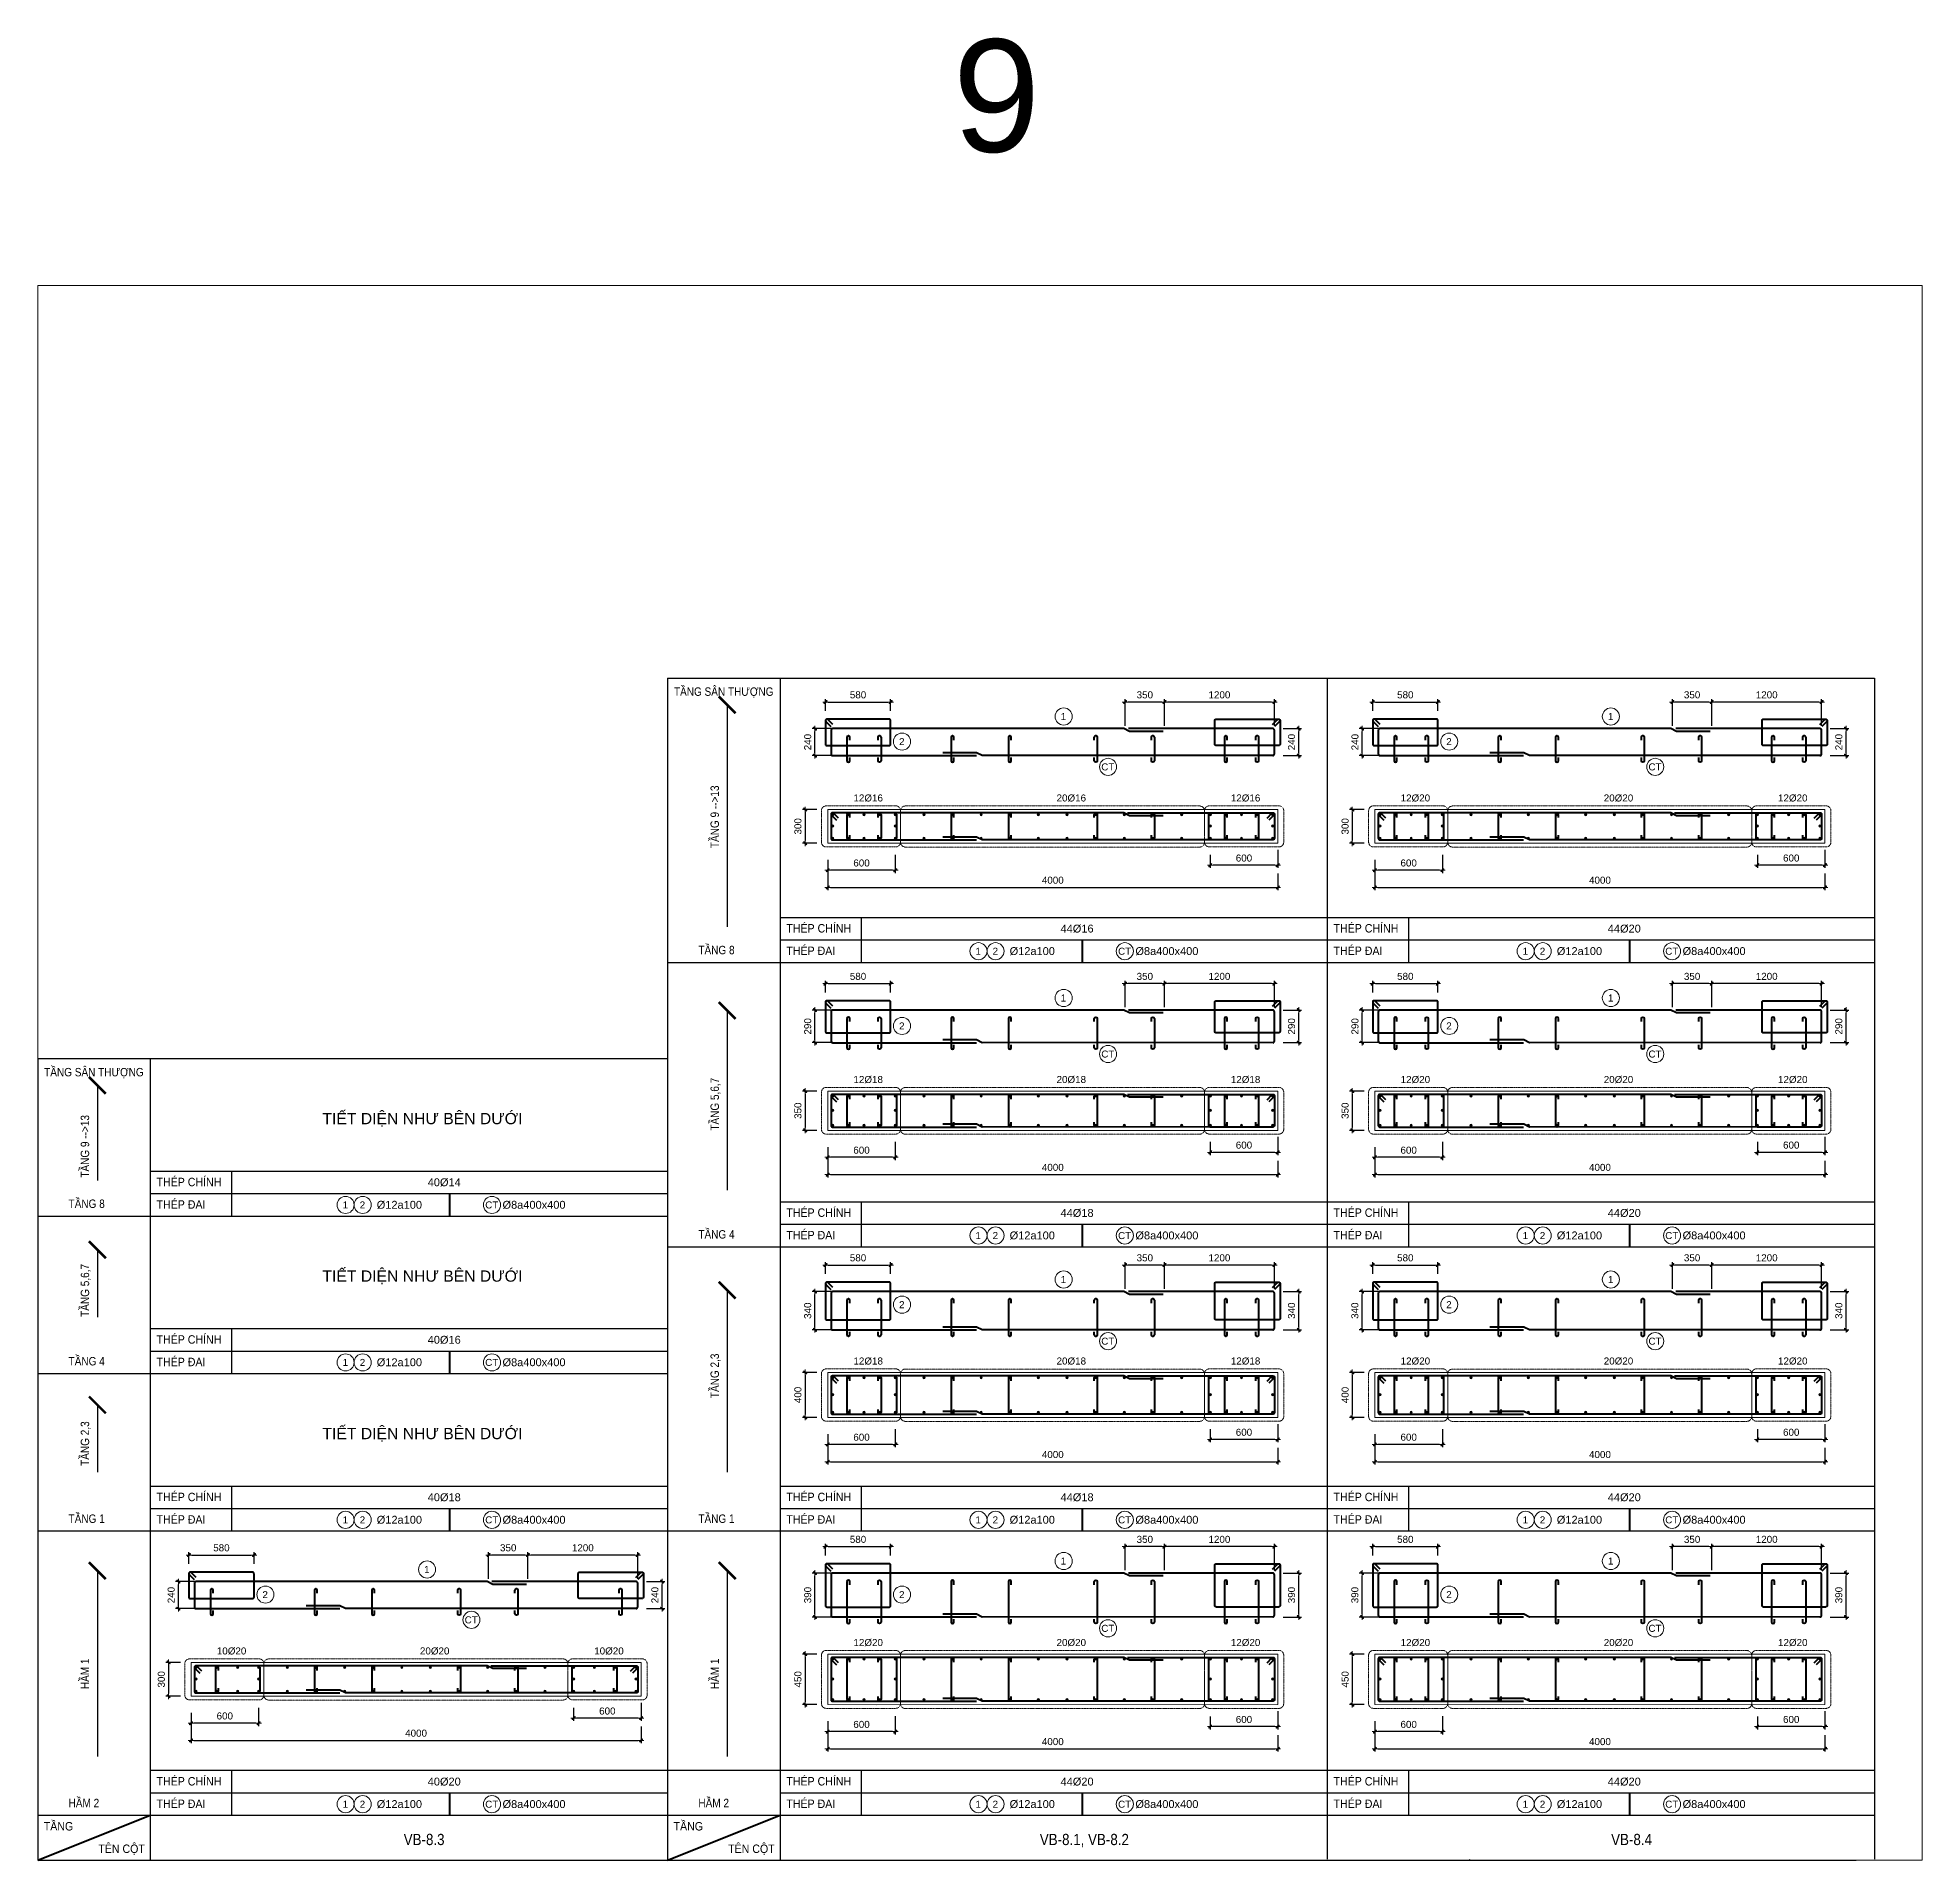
# Model space of a CAD drawing. Header units: millimetres. Extents: x -146909 to 4830753, y -683702 to -336947.
# Drawn here: x 4661384 to 4678134, y -448762 to -432559 of the extents above; entities that cross this region are included whole.
import ezdxf
from ezdxf.enums import TextEntityAlignment as Align

# ---------------------------------------------------------------- set-up
doc = ezdxf.new("R2010")
doc.units = ezdxf.units.MM
doc.header["$MEASUREMENT"] = 0
doc.linetypes.add('HIDDEN', pattern=[0.375, 0.25, -0.125])
doc.layers.get('0').update_dxf_attribs({"lineweight": 9})
doc.layers.get('Defpoints').update_dxf_attribs({"color": 10, "lineweight": 0})
for name, color, linetype, lineweight in [("'S_General_Cont_1 Thin", 1, 'Continuous', 18), ("'S_General_Text_3_Member name", 3, 'Continuous', 35), ('CDAI', 3, 'Continuous', 40), ('chunho.q', 1, 'Continuous', 13), ('CTHEP', 4, 'Continuous', 50), ('DBAO', 2, 'Continuous', 13), ('DMo', 9, 'HIDDEN', 9), ('KTH', 154, 'Continuous', 9), ('STICK', 1, 'Continuous', 9)]:
    doc.layers.add(name, color=color, linetype=linetype, lineweight=lineweight)
for name, color, linetype in [('DM', 1, 'Continuous'), ('TBL', 1, 'Continuous'), ('TX', 214, 'Continuous')]:
    doc.layers.add(name, color=color, linetype=linetype)
doc.styles.add('arial', font='arial.ttf', dxfattribs={"width": 0.85})
doc.styles.add('TTP-HelCon', font='arial.ttf')
doc.dimstyles.new('TTP-25', dxfattribs={"dimscale": 25, "dimtxt": 2.5, "dimasz": 1, "dimexe": 1, "dimexo": 1, "dimgap": 0.09, "dimtad": 0, "dimdec": 4, "dimrnd": 10, "dimzin": 9, "dimdsep": 46, "dimtxsty": 'TTP-HelCon', "dimblk": 'Stick', "dimcen": 0.09, "dimdle": 1.5, "dimclrd": 256, "dimclre": 256, "dimclrt": 1, "dimadec": 0, "dimazin": 0, "dimtfac": 1, "dimtdec": 4, "dimtmove": 0, "dimatfit": 3, "dimldrblk": 'ARCHTICK', "dimfxl": 1, "dimtvp": 1, "dimtolj": 1, "dimtzin": 0, "dimarcsym": 0})
doc.dimstyles.new('TTP-50', dxfattribs={"dimscale": 50, "dimtxt": 2.5, "dimasz": 1, "dimexe": 1, "dimexo": 1, "dimgap": 0.09, "dimtad": 0, "dimdec": 4, "dimzin": 9, "dimdsep": 46, "dimtxsty": 'arial', "dimblk": 'Stick', "dimcen": 0.09, "dimdle": 1.5, "dimclrd": 256, "dimclre": 256, "dimclrt": 1, "dimadec": 0, "dimazin": 0, "dimtfac": 1, "dimtdec": 4, "dimtmove": 0, "dimatfit": 3, "dimldrblk": 'ARCHTICK', "dimfxl": 1, "dimtvp": 1, "dimtolj": 1, "dimtzin": 0, "dimarcsym": 0})

msp = doc.modelspace()

# ---------------------------------------------------------------- texts
at = {"layer": 'chunho.q', "color": 1, "style": 'arial', "width": 0.85}
for s, p in [('TẦNG SÂN THƯỢNG', (4667038.98927, -438409.60924)), ('TẦNG 8', (4667256.14686, -440706.94071)), ('TẦNG SÂN THƯỢNG', (4661441.4998, -441792.65745)), ('TẦNG 8', (4661658.65739, -442962.30619)), ('TẦNG 4', (4667256.14686, -443234.62345)), ('TẦNG 4', (4661658.65739, -444362.30619)), ('TẦNG 1', (4661658.65739, -445762.30619)), ('TẦNG 1', (4667256.14686, -445762.30619)), ('HẦM 2', (4661658.65739, -448289.98892)), ('HẦM 2', (4667256.14686, -448289.98892))]:
    msp.add_text(s, height=75, dxfattribs=at).set_placement(p)
for s, p in [('TẦNG 9 -->13', (4667438.83426, -439763.23797)), ('TẦNG 5,6,7', (4667438.83426, -442275.18862)), ('TẦNG 9 -->13', (4661841.34479, -442693.21046)), ('TẦNG 5,6,7', (4661841.34479, -443930.7949)), ('TẦNG 2,3', (4667438.83426, -444652.83499)), ('TẦNG 2,3', (4661841.34479, -445255.46415)), ('HẦM 1', (4661841.34479, -447240.2111)), ('HẦM 1', (4667438.83426, -447240.2111))]:
    msp.add_text(s, height=75, rotation=90, dxfattribs=at).set_placement(p)
at = {"layer": 'chunho.q', "color": 1, "style": 'arial'}
for s, p in [('12%%C16', (4668634.28168, -439348.95746)), ('20%%C16', (4670439.40368, -439348.95746)), ('12%%C16', (4671988.31918, -439348.95746)), ('12%%C20', (4673497.61276, -439348.95746)), ('20%%C20', (4675302.73476, -439348.95746)), ('12%%C20', (4676851.65026, -439348.95746)), ('12%%C18', (4668634.28168, -441851.6402)), ('20%%C18', (4670439.40368, -441851.6402)), ('12%%C18', (4671988.31918, -441851.6402)), ('12%%C20', (4673497.61276, -441851.6402)), ('20%%C20', (4675302.73476, -441851.6402)), ('12%%C20', (4676851.65026, -441851.6402)), ('12%%C18', (4668634.28168, -444354.32293)), ('20%%C18', (4670439.40368, -444354.32293)), ('12%%C18', (4671988.31918, -444354.32293)), ('12%%C20', (4673497.61276, -444354.32293)), ('20%%C20', (4675302.73476, -444354.32293)), ('12%%C20', (4676851.65026, -444354.32293)), ('10%%C20', (4662976.17863, -446932.00567)), ('20%%C20', (4664781.30063, -446932.00567)), ('10%%C20', (4666330.21613, -446932.00567)), ('12%%C20', (4668634.28168, -446857.00567)), ('20%%C20', (4670439.40368, -446857.00567)), ('12%%C20', (4671988.31918, -446857.00567)), ('12%%C20', (4673497.61276, -446857.00567)), ('20%%C20', (4675302.73476, -446857.00567)), ('12%%C20', (4676851.65026, -446857.00567))]:
    msp.add_text(s, height=62.5, dxfattribs=at).set_placement(p)
at = {"layer": 'Defpoints', "style": 'arial'}
msp.add_text('9', height=1000, dxfattribs=at).set_placement((4669905.52685, -433073.24457), align=Align.MIDDLE)
at = {"layer": 'TX', "color": 2, "style": 'arial', "width": 0.9}
for s, p in [('THÉP CHÍNH', (4668037.76065, -440476.25633)), ('THÉP CHÍNH', (4672901.09173, -440476.25633)), ('THÉP ĐAI', (4668037.76065, -440676.25633)), ('THÉP ĐAI', (4672901.09173, -440676.25633)), ('THÉP CHÍNH', (4662440.27118, -442731.6218)), ('THÉP ĐAI', (4662440.27118, -442931.6218)), ('THÉP CHÍNH', (4668037.76065, -443003.93906)), ('THÉP CHÍNH', (4672901.09173, -443003.93906)), ('THÉP ĐAI', (4668037.76065, -443203.93906)), ('THÉP ĐAI', (4672901.09173, -443203.93906)), ('THÉP CHÍNH', (4662440.27118, -444131.6218)), ('THÉP ĐAI', (4662440.27118, -444331.6218)), ('THÉP CHÍNH', (4662440.27118, -445531.6218)), ('THÉP CHÍNH', (4668037.76065, -445531.6218)), ('THÉP CHÍNH', (4672901.09173, -445531.6218)), ('THÉP ĐAI', (4662440.27118, -445731.6218)), ('THÉP ĐAI', (4668037.76065, -445731.6218)), ('THÉP ĐAI', (4672901.09173, -445731.6218)), ('THÉP CHÍNH', (4662440.27118, -448059.30454)), ('THÉP CHÍNH', (4668037.76065, -448059.30454)), ('THÉP CHÍNH', (4672901.09173, -448059.30454)), ('THÉP ĐAI', (4662440.27118, -448259.30454)), ('THÉP ĐAI', (4668037.76065, -448259.30454)), ('THÉP ĐAI', (4672901.09173, -448259.30454)), ('TẦNG', (4661437.95846, -448459.30454)), ('TẦNG', (4667035.44794, -448459.30454)), ('TÊN CỘT', (4661922.89704, -448659.30454)), ('TÊN CỘT', (4667520.38651, -448659.30454))]:
    msp.add_text(s, height=75, dxfattribs=at).set_placement(p, align=Align.MIDDLE_LEFT)
at = {"layer": 'TX', "color": 2, "style": 'arial'}
for s, height, p in [('44%%C16', 70, (4670621.88527, -440478.94071)), ('44%%C20', 70, (4675485.21635, -440478.94071)), ('%%C12a100', 70, (4670223.46423, -440678.94071)), ('%%C8a400x400', 70, (4671420.17324, -440678.94071)), ('%%C12a100', 70, (4675086.79531, -440678.94071)), ('%%C8a400x400', 70, (4676283.50432, -440678.94071)), ('TIẾT DIỆN NHƯ BÊN DƯỚI', 100, (4664803.80322, -442167.96589)), ('40%%C14', 70, (4664997.15322, -442734.30619)), ('%%C12a100', 70, (4664598.73219, -442934.30619)), ('%%C8a400x400', 70, (4665795.4412, -442934.30619)), ('44%%C18', 70, (4670621.88527, -443006.62345)), ('44%%C20', 70, (4675485.21635, -443006.62345)), ('%%C12a100', 70, (4670223.46423, -443206.62345)), ('%%C8a400x400', 70, (4671420.17324, -443206.62345)), ('%%C12a100', 70, (4675086.79531, -443206.62345)), ('%%C8a400x400', 70, (4676283.50432, -443206.62345)), ('TIẾT DIỆN NHƯ BÊN DƯỚI', 100, (4664803.80322, -443567.96589)), ('40%%C16', 70, (4664997.15322, -444134.30619)), ('%%C12a100', 70, (4664598.73219, -444334.30619)), ('%%C8a400x400', 70, (4665795.4412, -444334.30619)), ('TIẾT DIỆN NHƯ BÊN DƯỚI', 100, (4664803.80322, -444967.96589)), ('40%%C18', 70, (4664997.15322, -445534.30619)), ('44%%C18', 70, (4670621.88527, -445534.30619)), ('44%%C20', 70, (4675485.21635, -445534.30619)), ('%%C12a100', 70, (4664598.73219, -445734.30619)), ('%%C8a400x400', 70, (4665795.4412, -445734.30619)), ('%%C12a100', 70, (4670223.46423, -445734.30619)), ('%%C8a400x400', 70, (4671420.17324, -445734.30619)), ('%%C12a100', 70, (4675086.79531, -445734.30619)), ('%%C8a400x400', 70, (4676283.50432, -445734.30619)), ('40%%C20', 70, (4664997.15322, -448061.98892)), ('44%%C20', 70, (4670621.88527, -448061.98892)), ('44%%C20', 70, (4675485.21635, -448061.98892)), ('%%C12a100', 70, (4664598.73219, -448261.98892)), ('%%C8a400x400', 70, (4665795.4412, -448261.98892)), ('%%C12a100', 70, (4670223.46423, -448261.98892)), ('%%C8a400x400', 70, (4671420.17324, -448261.98892)), ('%%C12a100', 70, (4675086.79531, -448261.98892)), ('%%C8a400x400', 70, (4676283.50432, -448261.98892))]:
    msp.add_text(s, height=height, dxfattribs=at).set_placement(p, align=Align.MIDDLE_CENTER)
at = {"layer": 'TX', "color": 2, "char_height": 100, "width": 1911.8993861, "style": 'arial'}
for s, insert, attachment_point in [('VB-8.3', (4664637.02293, -448526.68797), 1), (' VB-8.1, VB-8.2', (4670670.04317, -448526.68797), 2), (' VB-8.4', (4675533.37425, -448526.68797), 2)]:
    msp.add_mtext(s, dxfattribs=dict(at, insert=insert, attachment_point=attachment_point))

# ---------------------------------------------------------------- blocks, each defined once
blk = doc.blocks.new('Stick')
at = {"layer": 'STICK'}
h = blk.add_hatch(color=256, dxfattribs=at)
edge = h.paths.add_edge_path()
edge.add_line((0.3, 0.5), (-0.5, -0.3))
edge.add_arc((-0.4, -0.4), 0.141, 135, 315)
edge.add_line((-0.3, -0.5), (0.5, 0.3))
edge.add_arc((0.4, 0.4), 0.141, 315, 495)
blk.add_line((1, 0), (-1, 0), dxfattribs=at)
blk.add_lwpolyline([(0.3, 0.5), (-0.5, -0.3, 1), (-0.3, -0.5), (0.5, 0.3, 1), (0.3, 0.5, 1)], format="xyb", dxfattribs=at)
blk = doc.blocks.new('*D388')
at = {"layer": 'Defpoints', "color": 0, "transparency": 16777216}
for p in [(4666770, -446284), (4666934, -446284), (4666770, -446524)]:
    blk.add_point(p, dxfattribs=at)
at = {"layer": 'KTH', "lineweight": -2, "transparency": 16777216}
for p, q in [((4666795, -446284), (4666959, -446284)), ((4666934, -446499), (4666934, -446309)), ((4666795, -446524), (4666959, -446524))]:
    blk.add_line(p, q, dxfattribs=at)
at = {"layer": 'KTH', "lineweight": -2, "transparency": 16777216, "xscale": 25, "yscale": 25, "zscale": 25}
for p, rotation in [((4666934, -446284), 90), ((4666934, -446524), 270)]:
    blk.add_blockref('Stick', p, dxfattribs=dict(at, rotation=rotation))
at = {"layer": 'KTH', "color": 1, "transparency": 16777216, "insert": (4666870, -446404), "char_height": 62.5, "attachment_point": 5, "rotation": 90, "style": 'TTP-HelCon'}
blk.add_mtext('\\A1;240', dxfattribs=at)
blk = doc.blocks.new('_ArchTick')
at = {"color": 0, "linetype": 'ByBlock', "const_width": 0.15}
blk.add_lwpolyline([(-0.5, -0.5), (0.5, 0.5)], dxfattribs=at)
blk = doc.blocks.new('*D389')
at = {"layer": 'Defpoints', "color": 0, "transparency": 16777216}
for p in [(4662634, -446284), (4662817, -446284), (4662817, -446524)]:
    blk.add_point(p, dxfattribs=at)
at = {"layer": 'KTH', "lineweight": -2, "transparency": 16777216}
for p, q in [((4662792, -446284), (4662609, -446284)), ((4662634, -446499), (4662634, -446309)), ((4662792, -446524), (4662609, -446524))]:
    blk.add_line(p, q, dxfattribs=at)
at = {"layer": 'KTH', "lineweight": -2, "transparency": 16777216, "xscale": 25, "yscale": 25, "zscale": 25}
for p, rotation in [((4662634, -446284), 90), ((4662634, -446524), 270)]:
    blk.add_blockref('Stick', p, dxfattribs=dict(at, rotation=rotation))
at = {"layer": 'KTH', "color": 1, "transparency": 16777216, "insert": (4662570, -446404), "char_height": 62.5, "attachment_point": 5, "rotation": 90, "style": 'TTP-HelCon'}
blk.add_mtext('\\A1;240', dxfattribs=at)
blk = doc.blocks.new('*D390')
at = {"layer": 'Defpoints', "color": 0, "transparency": 16777216}
for p in [(4663347, -447381), (4662747, -447426), (4662747, -447543)]:
    blk.add_point(p, dxfattribs=at)
at = {"layer": 'KTH', "lineweight": -2, "transparency": 16777216}
for p, q in [((4662747, -447451), (4662747, -447568)), ((4663322, -447543), (4662772, -447543)), ((4663347, -447406), (4663347, -447568))]:
    blk.add_line(p, q, dxfattribs=at)
at = {"layer": 'KTH', "lineweight": -2, "transparency": 16777216, "xscale": 25, "yscale": 25, "zscale": 25, "rotation": 180}
blk.add_blockref('Stick', (4662747, -447543), dxfattribs=at)
at = {"layer": 'KTH', "lineweight": -2, "transparency": 16777216, "xscale": 25, "yscale": 25, "zscale": 25}
blk.add_blockref('Stick', (4663347, -447543), dxfattribs=at)
at = {"layer": 'KTH', "color": 1, "transparency": 16777216, "insert": (4663047, -447479), "char_height": 62.5, "attachment_point": 5, "style": 'TTP-HelCon'}
blk.add_mtext('\\A1;600', dxfattribs=at)
blk = doc.blocks.new('*D391')
at = {"layer": 'Defpoints', "color": 0, "transparency": 16777216}
for p in [(4662747, -447490), (4666747, -447548), (4666747, -447696)]:
    blk.add_point(p, dxfattribs=at)
at = {"layer": 'KTH', "lineweight": -2, "transparency": 16777216}
for p, q in [((4662747, -447515), (4662747, -447721)), ((4662772, -447696), (4666722, -447696)), ((4666747, -447573), (4666747, -447721))]:
    blk.add_line(p, q, dxfattribs=at)
at = {"layer": 'KTH', "lineweight": -2, "transparency": 16777216, "xscale": 25, "yscale": 25, "zscale": 25, "rotation": 180}
blk.add_blockref('Stick', (4662747, -447696), dxfattribs=at)
at = {"layer": 'KTH', "lineweight": -2, "transparency": 16777216, "xscale": 25, "yscale": 25, "zscale": 25}
blk.add_blockref('Stick', (4666747, -447696), dxfattribs=at)
at = {"layer": 'KTH', "color": 1, "transparency": 16777216, "insert": (4664747, -447632), "char_height": 62.5, "attachment_point": 5, "style": 'TTP-HelCon'}
blk.add_mtext('\\A1;4000', dxfattribs=at)
blk = doc.blocks.new('*D392')
at = {"layer": 'Defpoints', "color": 0, "transparency": 16777216}
for p in [(4666147, -447382), (4666747, -447337), (4666147, -447498)]:
    blk.add_point(p, dxfattribs=at)
at = {"layer": 'KTH', "lineweight": -2, "transparency": 16777216}
for p, q in [((4666747, -447362), (4666747, -447523)), ((4666147, -447407), (4666147, -447523)), ((4666722, -447498), (4666172, -447498))]:
    blk.add_line(p, q, dxfattribs=at)
at = {"layer": 'KTH', "lineweight": -2, "transparency": 16777216, "xscale": 25, "yscale": 25, "zscale": 25, "rotation": 180}
blk.add_blockref('Stick', (4666147, -447498), dxfattribs=at)
at = {"layer": 'KTH', "lineweight": -2, "transparency": 16777216, "xscale": 25, "yscale": 25, "zscale": 25}
blk.add_blockref('Stick', (4666747, -447498), dxfattribs=at)
at = {"layer": 'KTH', "color": 1, "transparency": 16777216, "insert": (4666447, -447435), "char_height": 62.5, "attachment_point": 5, "style": 'TTP-HelCon'}
blk.add_mtext('\\A1;600', dxfattribs=at)
blk = doc.blocks.new('*D393')
at = {"layer": 'Defpoints', "color": 0, "transparency": 16777216}
for p in [(4665391, -446048), (4665391, -446284), (4665741, -446284)]:
    blk.add_point(p, dxfattribs=at)
at = {"layer": 'KTH', "lineweight": -2, "transparency": 16777216}
for p, q in [((4665391, -446259), (4665391, -446023)), ((4665716, -446048), (4665416, -446048)), ((4665741, -446259), (4665741, -446023))]:
    blk.add_line(p, q, dxfattribs=at)
at = {"layer": 'KTH', "lineweight": -2, "transparency": 16777216, "xscale": 25, "yscale": 25, "zscale": 25, "rotation": 180}
blk.add_blockref('Stick', (4665391, -446048), dxfattribs=at)
at = {"layer": 'KTH', "lineweight": -2, "transparency": 16777216, "xscale": 25, "yscale": 25, "zscale": 25}
blk.add_blockref('Stick', (4665741, -446048), dxfattribs=at)
at = {"layer": 'KTH', "color": 1, "transparency": 16777216, "insert": (4665566, -445984), "char_height": 62.5, "attachment_point": 5, "style": 'TTP-HelCon'}
blk.add_mtext('\\A1;350', dxfattribs=at)
blk = doc.blocks.new('*D394')
at = {"layer": 'Defpoints', "color": 0, "transparency": 16777216}
for p in [(4665741, -446048), (4665741, -446284), (4666717, -446284)]:
    blk.add_point(p, dxfattribs=at)
at = {"layer": 'KTH', "lineweight": -2, "transparency": 16777216}
for p, q in [((4665741, -446259), (4665741, -446023)), ((4666692, -446048), (4665766, -446048)), ((4666717, -446259), (4666717, -446023))]:
    blk.add_line(p, q, dxfattribs=at)
at = {"layer": 'KTH', "lineweight": -2, "transparency": 16777216, "xscale": 25, "yscale": 25, "zscale": 25, "rotation": 180}
blk.add_blockref('Stick', (4665741, -446048), dxfattribs=at)
at = {"layer": 'KTH', "lineweight": -2, "transparency": 16777216, "xscale": 25, "yscale": 25, "zscale": 25}
blk.add_blockref('Stick', (4666717, -446048), dxfattribs=at)
at = {"layer": 'KTH', "color": 1, "transparency": 16777216, "insert": (4666229, -445984), "char_height": 62.5, "attachment_point": 5, "style": 'TTP-HelCon'}
blk.add_mtext('\\A1;1200', dxfattribs=at)
blk = doc.blocks.new('*U371')
at = {"layer": 'CTHEP', "ltscale": 0.02, "const_width": 10}
blk.add_lwpolyline([(0, 5, -1), (0, -5, -1)], format="xyb", close=True, dxfattribs=at)
at = {"layer": 'Defpoints', "color": 1}
blk.add_circle((0, 0), 10, dxfattribs=at)
blk = doc.blocks.new('*U372')
at = {"layer": 'CDAI', "color": 0, "linetype": 'ByBlock', "lineweight": -2, "transparency": 16777216}
for p in [(0, 0), (185, 0), (370, 0), (555, 0)]:
    blk.add_blockref('*U371', p, dxfattribs=at)
blk = doc.blocks.new('*D395')
at = {"layer": 'Defpoints', "color": 0, "transparency": 16777216}
for p in [(4662677, -447003), (4662547, -447303), (4662677, -447303)]:
    blk.add_point(p, dxfattribs=at)
at = {"layer": 'KTH', "lineweight": -2, "transparency": 16777216}
for p, q in [((4662652, -447003), (4662522, -447003)), ((4662547, -447028), (4662547, -447278)), ((4662652, -447303), (4662522, -447303))]:
    blk.add_line(p, q, dxfattribs=at)
at = {"layer": 'KTH', "lineweight": -2, "transparency": 16777216, "xscale": 25, "yscale": 25, "zscale": 25}
for p, rotation in [((4662547, -447003), 90), ((4662547, -447303), 270)]:
    blk.add_blockref('Stick', p, dxfattribs=dict(at, rotation=rotation))
at = {"layer": 'KTH', "color": 1, "transparency": 16777216, "insert": (4662483, -447153), "char_height": 62.5, "attachment_point": 5, "rotation": 90, "style": 'TTP-HelCon'}
blk.add_mtext('\\A1;300', dxfattribs=at)
blk = doc.blocks.new('*U373')
at = {"layer": 'CTHEP', "ltscale": 0.02, "const_width": 10}
blk.add_lwpolyline([(0, 5, -1), (0, -5, -1)], format="xyb", close=True, dxfattribs=at)
at = {"layer": 'Defpoints', "color": 1}
blk.add_circle((0, 0), 10, dxfattribs=at)
blk = doc.blocks.new('*U374')
at = {"layer": 'CDAI', "color": 0, "linetype": 'ByBlock', "lineweight": -2, "transparency": 16777216}
blk.add_blockref('*U373', (0, 0), dxfattribs=at)
blk = doc.blocks.new('*U379')
at = {"layer": 'CTHEP', "ltscale": 0.02, "const_width": 10}
blk.add_lwpolyline([(0, 5, -1), (0, -5, -1)], format="xyb", close=True, dxfattribs=at)
at = {"layer": 'Defpoints', "color": 1}
blk.add_circle((0, 0), 10, dxfattribs=at)
blk = doc.blocks.new('*U370')
at = {"layer": 'CDAI', "color": 0, "linetype": 'ByBlock', "lineweight": -2, "transparency": 16777216}
blk.add_blockref('*U379', (0, 0), dxfattribs=at)
blk = doc.blocks.new('*U375')
at = {"layer": 'CTHEP', "ltscale": 0.02, "const_width": 10}
blk.add_lwpolyline([(0, 5, -1), (0, -5, -1)], format="xyb", close=True, dxfattribs=at)
at = {"layer": 'Defpoints', "color": 1}
blk.add_circle((0, 0), 10, dxfattribs=at)
blk = doc.blocks.new('*U376')
at = {"layer": 'CDAI', "color": 0, "linetype": 'ByBlock', "lineweight": -2, "transparency": 16777216}
blk.add_blockref('*U375', (0, 0), dxfattribs=at)
blk = doc.blocks.new('*U377')
at = {"layer": 'CTHEP', "ltscale": 0.02, "const_width": 10}
blk.add_lwpolyline([(0, 5, -1), (0, -5, -1)], format="xyb", close=True, dxfattribs=at)
at = {"layer": 'Defpoints', "color": 1}
blk.add_circle((0, 0), 10, dxfattribs=at)
blk = doc.blocks.new('*U378')
at = {"layer": 'CDAI', "color": 0, "linetype": 'ByBlock', "lineweight": -2, "transparency": 16777216}
for p in [(0, 0), (255, 0), (509, 0), (764, 0), (1018, 0), (1273, 0), (1527, 0), (1782, 0), (2036, 0), (2291, 0), (2545, 0), (2800, 0)]:
    blk.add_blockref('*U377', p, dxfattribs=at)
blk = doc.blocks.new('*D396')
at = {"layer": 'Defpoints', "color": 0, "transparency": 16777216}
for p in [(4663307, -446048), (4662728, -446152), (4663307, -446152)]:
    blk.add_point(p, dxfattribs=at)
at = {"layer": 'KTH', "lineweight": -2, "transparency": 16777216}
for p, q in [((4662728, -446127), (4662728, -446023)), ((4662753, -446048), (4663282, -446048)), ((4663307, -446127), (4663307, -446023))]:
    blk.add_line(p, q, dxfattribs=at)
at = {"layer": 'KTH', "lineweight": -2, "transparency": 16777216, "xscale": 25, "yscale": 25, "zscale": 25, "rotation": 180}
blk.add_blockref('Stick', (4662728, -446048), dxfattribs=at)
at = {"layer": 'KTH', "lineweight": -2, "transparency": 16777216, "xscale": 25, "yscale": 25, "zscale": 25}
blk.add_blockref('Stick', (4663307, -446048), dxfattribs=at)
at = {"layer": 'KTH', "color": 1, "transparency": 16777216, "insert": (4663017, -445984), "char_height": 62.5, "attachment_point": 5, "style": 'TTP-HelCon'}
blk.add_mtext('\\A1;580', dxfattribs=at)
blk = doc.blocks.new('sign of slab')
at = {"layer": "'S_General_Cont_1 Thin"}
blk.add_circle((-10, 0), 475, dxfattribs=at)
at = {"layer": "'S_General_Text_3_Member name", "style": 'arial'}
blk.add_attdef('S', text='', height=250, dxfattribs=at).set_placement((-23, -1), align=Align.MIDDLE_CENTER)
blk = doc.blocks.new('*U368')
at = {"layer": 'CTHEP', "ltscale": 0.02, "const_width": 10}
blk.add_lwpolyline([(0, 5, -1), (0, -5, -1)], format="xyb", close=True, dxfattribs=at)
at = {"layer": 'Defpoints', "color": 1}
blk.add_circle((0, 0), 10, dxfattribs=at)
blk = doc.blocks.new('*U369')
at = {"layer": 'CDAI', "color": 0, "linetype": 'ByBlock', "lineweight": -2, "transparency": 16777216}
blk.add_blockref('*U368', (0, 0), dxfattribs=at)
blk = doc.blocks.new('*U380')
at = {"layer": 'CTHEP', "ltscale": 0.02, "const_width": 10}
blk.add_lwpolyline([(0, 5, -1), (0, -5, -1)], format="xyb", close=True, dxfattribs=at)
at = {"layer": 'Defpoints', "color": 1}
blk.add_circle((0, 0), 10, dxfattribs=at)
blk = doc.blocks.new('*U381')
at = {"layer": 'CDAI', "color": 0, "linetype": 'ByBlock', "lineweight": -2, "transparency": 16777216}
for p in [(0, 0), (255, 0), (509, 0), (764, 0), (1018, 0), (1273, 0), (1527, 0), (1782, 0), (2036, 0), (2291, 0), (2545, 0), (2800, 0)]:
    blk.add_blockref('*U380', p, dxfattribs=at)
blk = doc.blocks.new('*U384')
at = {"layer": 'CTHEP', "ltscale": 0.02, "const_width": 10}
blk.add_lwpolyline([(0, 5, -1), (0, -5, -1)], format="xyb", close=True, dxfattribs=at)
at = {"layer": 'Defpoints', "color": 1}
blk.add_circle((0, 0), 10, dxfattribs=at)
blk = doc.blocks.new('*U385')
at = {"layer": 'CDAI', "color": 0, "linetype": 'ByBlock', "lineweight": -2, "transparency": 16777216}
for p in [(0, 0), (185, 0), (370, 0), (555, 0)]:
    blk.add_blockref('*U384', p, dxfattribs=at)
blk = doc.blocks.new('*U382')
at = {"layer": 'CTHEP', "ltscale": 0.02, "const_width": 10}
blk.add_lwpolyline([(0, 5, -1), (0, -5, -1)], format="xyb", close=True, dxfattribs=at)
at = {"layer": 'Defpoints', "color": 1}
blk.add_circle((0, 0), 10, dxfattribs=at)
blk = doc.blocks.new('*U383')
at = {"layer": 'CDAI', "color": 0, "linetype": 'ByBlock', "lineweight": -2, "transparency": 16777216}
for p in [(0, 0), (185, 0), (370, 0), (555, 0)]:
    blk.add_blockref('*U382', p, dxfattribs=at)
blk = doc.blocks.new('*U386')
at = {"layer": 'CTHEP', "ltscale": 0.02, "const_width": 10}
blk.add_lwpolyline([(0, 5, -1), (0, -5, -1)], format="xyb", close=True, dxfattribs=at)
at = {"layer": 'Defpoints', "color": 1}
blk.add_circle((0, 0), 10, dxfattribs=at)
blk = doc.blocks.new('*U387')
at = {"layer": 'CDAI', "color": 0, "linetype": 'ByBlock', "lineweight": -2, "transparency": 16777216}
for p in [(0, 0), (185, 0), (370, 0), (555, 0)]:
    blk.add_blockref('*U386', p, dxfattribs=at)
blk = doc.blocks.new('*D1178')
at = {"layer": 'Defpoints', "color": 0, "transparency": 16777216}
for p in [(4672428, -446209), (4672592, -446209), (4672428, -446599)]:
    blk.add_point(p, dxfattribs=at)
at = {"layer": 'KTH', "lineweight": -2, "transparency": 16777216}
for p, q in [((4672453, -446209), (4672617, -446209)), ((4672592, -446574), (4672592, -446234)), ((4672453, -446599), (4672617, -446599))]:
    blk.add_line(p, q, dxfattribs=at)
at = {"layer": 'KTH', "lineweight": -2, "transparency": 16777216, "xscale": 25, "yscale": 25, "zscale": 25}
for p, rotation in [((4672592, -446209), 90), ((4672592, -446599), 270)]:
    blk.add_blockref('Stick', p, dxfattribs=dict(at, rotation=rotation))
at = {"layer": 'KTH', "color": 1, "transparency": 16777216, "insert": (4672528, -446404), "char_height": 62.5, "attachment_point": 5, "rotation": 90, "style": 'TTP-HelCon'}
blk.add_mtext('\\A1;390', dxfattribs=at)
blk = doc.blocks.new('*D1179')
at = {"layer": 'Defpoints', "color": 0, "transparency": 16777216}
for p in [(4668292, -446209), (4668476, -446209), (4668476, -446599)]:
    blk.add_point(p, dxfattribs=at)
at = {"layer": 'KTH', "lineweight": -2, "transparency": 16777216}
for p, q in [((4668451, -446209), (4668267, -446209)), ((4668292, -446574), (4668292, -446234)), ((4668451, -446599), (4668267, -446599))]:
    blk.add_line(p, q, dxfattribs=at)
at = {"layer": 'KTH', "lineweight": -2, "transparency": 16777216, "xscale": 25, "yscale": 25, "zscale": 25}
for p, rotation in [((4668292, -446209), 90), ((4668292, -446599), 270)]:
    blk.add_blockref('Stick', p, dxfattribs=dict(at, rotation=rotation))
at = {"layer": 'KTH', "color": 1, "transparency": 16777216, "insert": (4668228, -446404), "char_height": 62.5, "attachment_point": 5, "rotation": 90, "style": 'TTP-HelCon'}
blk.add_mtext('\\A1;390', dxfattribs=at)
blk = doc.blocks.new('*D1180')
at = {"layer": 'Defpoints', "color": 0, "transparency": 16777216}
for p in [(4668406, -447501), (4669006, -447456), (4668406, -447618)]:
    blk.add_point(p, dxfattribs=at)
at = {"layer": 'KTH', "lineweight": -2, "transparency": 16777216}
for p, q in [((4668406, -447526), (4668406, -447643)), ((4669006, -447481), (4669006, -447643)), ((4668981, -447618), (4668431, -447618))]:
    blk.add_line(p, q, dxfattribs=at)
at = {"layer": 'KTH', "lineweight": -2, "transparency": 16777216, "xscale": 25, "yscale": 25, "zscale": 25, "rotation": 180}
blk.add_blockref('Stick', (4668406, -447618), dxfattribs=at)
at = {"layer": 'KTH', "lineweight": -2, "transparency": 16777216, "xscale": 25, "yscale": 25, "zscale": 25}
blk.add_blockref('Stick', (4669006, -447618), dxfattribs=at)
at = {"layer": 'KTH', "color": 1, "transparency": 16777216, "insert": (4668706, -447554), "char_height": 62.5, "attachment_point": 5, "style": 'TTP-HelCon'}
blk.add_mtext('\\A1;600', dxfattribs=at)
blk = doc.blocks.new('*D1181')
at = {"layer": 'Defpoints', "color": 0, "transparency": 16777216}
for p in [(4668406, -447565), (4672406, -447623), (4672406, -447771)]:
    blk.add_point(p, dxfattribs=at)
at = {"layer": 'KTH', "lineweight": -2, "transparency": 16777216}
for p, q in [((4668406, -447590), (4668406, -447796)), ((4672406, -447648), (4672406, -447796)), ((4668431, -447771), (4672381, -447771))]:
    blk.add_line(p, q, dxfattribs=at)
at = {"layer": 'KTH', "lineweight": -2, "transparency": 16777216, "xscale": 25, "yscale": 25, "zscale": 25, "rotation": 180}
blk.add_blockref('Stick', (4668406, -447771), dxfattribs=at)
at = {"layer": 'KTH', "lineweight": -2, "transparency": 16777216, "xscale": 25, "yscale": 25, "zscale": 25}
blk.add_blockref('Stick', (4672406, -447771), dxfattribs=at)
at = {"layer": 'KTH', "color": 1, "transparency": 16777216, "insert": (4670406, -447707), "char_height": 62.5, "attachment_point": 5, "style": 'TTP-HelCon'}
blk.add_mtext('\\A1;4000', dxfattribs=at)
blk = doc.blocks.new('*D1182')
at = {"layer": 'Defpoints', "color": 0, "transparency": 16777216}
for p in [(4671805, -447457), (4672405, -447412), (4671805, -447573)]:
    blk.add_point(p, dxfattribs=at)
at = {"layer": 'KTH', "lineweight": -2, "transparency": 16777216}
for p, q in [((4671805, -447482), (4671805, -447598)), ((4672405, -447437), (4672405, -447598)), ((4672380, -447573), (4671830, -447573))]:
    blk.add_line(p, q, dxfattribs=at)
at = {"layer": 'KTH', "lineweight": -2, "transparency": 16777216, "xscale": 25, "yscale": 25, "zscale": 25, "rotation": 180}
blk.add_blockref('Stick', (4671805, -447573), dxfattribs=at)
at = {"layer": 'KTH', "lineweight": -2, "transparency": 16777216, "xscale": 25, "yscale": 25, "zscale": 25}
blk.add_blockref('Stick', (4672405, -447573), dxfattribs=at)
at = {"layer": 'KTH', "color": 1, "transparency": 16777216, "insert": (4672105, -447510), "char_height": 62.5, "attachment_point": 5, "style": 'TTP-HelCon'}
blk.add_mtext('\\A1;600', dxfattribs=at)
blk = doc.blocks.new('*D1183')
at = {"layer": 'Defpoints', "color": 0, "transparency": 16777216}
for p in [(4671049, -445973), (4671049, -446209), (4671399, -446209)]:
    blk.add_point(p, dxfattribs=at)
at = {"layer": 'KTH', "lineweight": -2, "transparency": 16777216}
for p, q in [((4671049, -446184), (4671049, -445948)), ((4671374, -445973), (4671074, -445973)), ((4671399, -446184), (4671399, -445948))]:
    blk.add_line(p, q, dxfattribs=at)
at = {"layer": 'KTH', "lineweight": -2, "transparency": 16777216, "xscale": 25, "yscale": 25, "zscale": 25, "rotation": 180}
blk.add_blockref('Stick', (4671049, -445973), dxfattribs=at)
at = {"layer": 'KTH', "lineweight": -2, "transparency": 16777216, "xscale": 25, "yscale": 25, "zscale": 25}
blk.add_blockref('Stick', (4671399, -445973), dxfattribs=at)
at = {"layer": 'KTH', "color": 1, "transparency": 16777216, "insert": (4671224, -445909), "char_height": 62.5, "attachment_point": 5, "style": 'TTP-HelCon'}
blk.add_mtext('\\A1;350', dxfattribs=at)
blk = doc.blocks.new('*D1184')
at = {"layer": 'Defpoints', "color": 0, "transparency": 16777216}
for p in [(4671399, -445973), (4671399, -446209), (4672376, -446209)]:
    blk.add_point(p, dxfattribs=at)
at = {"layer": 'KTH', "lineweight": -2, "transparency": 16777216}
for p, q in [((4671399, -446184), (4671399, -445948)), ((4672351, -445973), (4671424, -445973)), ((4672376, -446184), (4672376, -445948))]:
    blk.add_line(p, q, dxfattribs=at)
at = {"layer": 'KTH', "lineweight": -2, "transparency": 16777216, "xscale": 25, "yscale": 25, "zscale": 25, "rotation": 180}
blk.add_blockref('Stick', (4671399, -445973), dxfattribs=at)
at = {"layer": 'KTH', "lineweight": -2, "transparency": 16777216, "xscale": 25, "yscale": 25, "zscale": 25}
blk.add_blockref('Stick', (4672376, -445973), dxfattribs=at)
at = {"layer": 'KTH', "color": 1, "transparency": 16777216, "insert": (4671887, -445909), "char_height": 62.5, "attachment_point": 5, "style": 'TTP-HelCon'}
blk.add_mtext('\\A1;1200', dxfattribs=at)
blk = doc.blocks.new('*U1145')
at = {"layer": 'CTHEP', "ltscale": 0.02, "const_width": 10}
blk.add_lwpolyline([(0, 5, -1), (0, -5, -1)], format="xyb", close=True, dxfattribs=at)
at = {"layer": 'Defpoints', "color": 1}
blk.add_circle((0, 0), 10, dxfattribs=at)
blk = doc.blocks.new('*U1146')
at = {"layer": 'CDAI', "color": 0, "linetype": 'ByBlock', "lineweight": -2, "transparency": 16777216}
for p in [(0, 0), (138.75, 0), (277.5, 0), (416.25, 0), (555, 0)]:
    blk.add_blockref('*U1145', p, dxfattribs=at)
blk = doc.blocks.new('*D1185')
at = {"layer": 'Defpoints', "color": 0, "transparency": 16777216}
for p in [(4668335, -446928), (4668205, -447378), (4668335, -447378)]:
    blk.add_point(p, dxfattribs=at)
at = {"layer": 'KTH', "lineweight": -2, "transparency": 16777216}
for p, q in [((4668310, -446928), (4668180, -446928)), ((4668205, -446953), (4668205, -447353)), ((4668310, -447378), (4668180, -447378))]:
    blk.add_line(p, q, dxfattribs=at)
at = {"layer": 'KTH', "lineweight": -2, "transparency": 16777216, "xscale": 25, "yscale": 25, "zscale": 25}
for p, rotation in [((4668205, -446928), 90), ((4668205, -447378), 270)]:
    blk.add_blockref('Stick', p, dxfattribs=dict(at, rotation=rotation))
at = {"layer": 'KTH', "color": 1, "transparency": 16777216, "insert": (4668141, -447153), "char_height": 62.5, "attachment_point": 5, "rotation": 90, "style": 'TTP-HelCon'}
blk.add_mtext('\\A1;450', dxfattribs=at)
blk = doc.blocks.new('*U1147')
at = {"layer": 'CTHEP', "ltscale": 0.02, "const_width": 10}
blk.add_lwpolyline([(0, 5, -1), (0, -5, -1)], format="xyb", close=True, dxfattribs=at)
at = {"layer": 'Defpoints', "color": 1}
blk.add_circle((0, 0), 10, dxfattribs=at)
blk = doc.blocks.new('*U1148')
at = {"layer": 'CDAI', "color": 0, "linetype": 'ByBlock', "lineweight": -2, "transparency": 16777216}
blk.add_blockref('*U1147', (0, 0), dxfattribs=at)
blk = doc.blocks.new('*U1141')
at = {"layer": 'CTHEP', "ltscale": 0.02, "const_width": 10}
blk.add_lwpolyline([(0, 5, -1), (0, -5, -1)], format="xyb", close=True, dxfattribs=at)
at = {"layer": 'Defpoints', "color": 1}
blk.add_circle((0, 0), 10, dxfattribs=at)
blk = doc.blocks.new('*U1144')
at = {"layer": 'CDAI', "color": 0, "linetype": 'ByBlock', "lineweight": -2, "transparency": 16777216}
blk.add_blockref('*U1141', (0, 0), dxfattribs=at)
blk = doc.blocks.new('*U1149')
at = {"layer": 'CTHEP', "ltscale": 0.02, "const_width": 10}
blk.add_lwpolyline([(0, 5, -1), (0, -5, -1)], format="xyb", close=True, dxfattribs=at)
at = {"layer": 'Defpoints', "color": 1}
blk.add_circle((0, 0), 10, dxfattribs=at)
blk = doc.blocks.new('*U1150')
at = {"layer": 'CDAI', "color": 0, "linetype": 'ByBlock', "lineweight": -2, "transparency": 16777216}
blk.add_blockref('*U1149', (0, 0), dxfattribs=at)
blk = doc.blocks.new('*U1139')
at = {"layer": 'CTHEP', "ltscale": 0.02, "const_width": 10}
blk.add_lwpolyline([(0, 5, -1), (0, -5, -1)], format="xyb", close=True, dxfattribs=at)
at = {"layer": 'Defpoints', "color": 1}
blk.add_circle((0, 0), 10, dxfattribs=at)
blk = doc.blocks.new('*U1140')
at = {"layer": 'CDAI', "color": 0, "linetype": 'ByBlock', "lineweight": -2, "transparency": 16777216}
for p in [(0, 0), (255, 0), (509, 0), (764, 0), (1018, 0), (1273, 0), (1527, 0), (1782, 0), (2036, 0), (2291, 0), (2545, 0), (2800, 0)]:
    blk.add_blockref('*U1139', p, dxfattribs=at)
blk = doc.blocks.new('*D1186')
at = {"layer": 'Defpoints', "color": 0, "transparency": 16777216}
for p in [(4668965, -445973), (4668386, -446077), (4668965, -446077)]:
    blk.add_point(p, dxfattribs=at)
at = {"layer": 'KTH', "lineweight": -2, "transparency": 16777216}
for p, q in [((4668386, -446052), (4668386, -445948)), ((4668411, -445973), (4668940, -445973)), ((4668965, -446052), (4668965, -445948))]:
    blk.add_line(p, q, dxfattribs=at)
at = {"layer": 'KTH', "lineweight": -2, "transparency": 16777216, "xscale": 25, "yscale": 25, "zscale": 25, "rotation": 180}
blk.add_blockref('Stick', (4668386, -445973), dxfattribs=at)
at = {"layer": 'KTH', "lineweight": -2, "transparency": 16777216, "xscale": 25, "yscale": 25, "zscale": 25}
blk.add_blockref('Stick', (4668965, -445973), dxfattribs=at)
at = {"layer": 'KTH', "color": 1, "transparency": 16777216, "insert": (4668675, -445909), "char_height": 62.5, "attachment_point": 5, "style": 'TTP-HelCon'}
blk.add_mtext('\\A1;580', dxfattribs=at)
blk = doc.blocks.new('*U1142')
at = {"layer": 'CTHEP', "ltscale": 0.02, "const_width": 10}
blk.add_lwpolyline([(0, 5, -1), (0, -5, -1)], format="xyb", close=True, dxfattribs=at)
at = {"layer": 'Defpoints', "color": 1}
blk.add_circle((0, 0), 10, dxfattribs=at)
blk = doc.blocks.new('*U1143')
at = {"layer": 'CDAI', "color": 0, "linetype": 'ByBlock', "lineweight": -2, "transparency": 16777216}
blk.add_blockref('*U1142', (0, 0), dxfattribs=at)
blk = doc.blocks.new('*U1131')
at = {"layer": 'CTHEP', "ltscale": 0.02, "const_width": 10}
blk.add_lwpolyline([(0, 5, -1), (0, -5, -1)], format="xyb", close=True, dxfattribs=at)
at = {"layer": 'Defpoints', "color": 1}
blk.add_circle((0, 0), 10, dxfattribs=at)
blk = doc.blocks.new('*U1132')
at = {"layer": 'CDAI', "color": 0, "linetype": 'ByBlock', "lineweight": -2, "transparency": 16777216}
for p in [(0, 0), (138.75, 0), (277.5, 0), (416.25, 0), (555, 0)]:
    blk.add_blockref('*U1131', p, dxfattribs=at)
blk = doc.blocks.new('*U1135')
at = {"layer": 'CTHEP', "ltscale": 0.02, "const_width": 10}
blk.add_lwpolyline([(0, 5, -1), (0, -5, -1)], format="xyb", close=True, dxfattribs=at)
at = {"layer": 'Defpoints', "color": 1}
blk.add_circle((0, 0), 10, dxfattribs=at)
blk = doc.blocks.new('*U1136')
at = {"layer": 'CDAI', "color": 0, "linetype": 'ByBlock', "lineweight": -2, "transparency": 16777216}
for p in [(0, 0), (138.75, 0), (277.5, 0), (416.25, 0), (555, 0)]:
    blk.add_blockref('*U1135', p, dxfattribs=at)
blk = doc.blocks.new('*U1133')
at = {"layer": 'CTHEP', "ltscale": 0.02, "const_width": 10}
blk.add_lwpolyline([(0, 5, -1), (0, -5, -1)], format="xyb", close=True, dxfattribs=at)
at = {"layer": 'Defpoints', "color": 1}
blk.add_circle((0, 0), 10, dxfattribs=at)
blk = doc.blocks.new('*U1134')
at = {"layer": 'CDAI', "color": 0, "linetype": 'ByBlock', "lineweight": -2, "transparency": 16777216}
for p in [(0, 0), (138.75, 0), (277.5, 0), (416.25, 0), (555, 0)]:
    blk.add_blockref('*U1133', p, dxfattribs=at)
blk = doc.blocks.new('*U1137')
at = {"layer": 'CTHEP', "ltscale": 0.02, "const_width": 10}
blk.add_lwpolyline([(0, 5, -1), (0, -5, -1)], format="xyb", close=True, dxfattribs=at)
at = {"layer": 'Defpoints', "color": 1}
blk.add_circle((0, 0), 10, dxfattribs=at)
blk = doc.blocks.new('*U1138')
at = {"layer": 'CDAI', "color": 0, "linetype": 'ByBlock', "lineweight": -2, "transparency": 16777216}
for p in [(0, 0), (255, 0), (509, 0), (764, 0), (1018, 0), (1273, 0), (1527, 0), (1782, 0), (2036, 0), (2291, 0), (2545, 0), (2800, 0)]:
    blk.add_blockref('*U1137', p, dxfattribs=at)
blk = doc.blocks.new('*D1160')
at = {"layer": 'Defpoints', "color": 0, "transparency": 16777216}
for p in [(4672428, -438701), (4672592, -438701), (4672428, -438941)]:
    blk.add_point(p, dxfattribs=at)
at = {"layer": 'KTH', "lineweight": -2, "transparency": 16777216}
for p, q in [((4672453, -438701), (4672617, -438701)), ((4672592, -438916), (4672592, -438726)), ((4672453, -438941), (4672617, -438941))]:
    blk.add_line(p, q, dxfattribs=at)
at = {"layer": 'KTH', "lineweight": -2, "transparency": 16777216, "xscale": 25, "yscale": 25, "zscale": 25}
for p, rotation in [((4672592, -438701), 90), ((4672592, -438941), 270)]:
    blk.add_blockref('Stick', p, dxfattribs=dict(at, rotation=rotation))
at = {"layer": 'KTH', "color": 1, "transparency": 16777216, "insert": (4672528, -438821), "char_height": 62.5, "attachment_point": 5, "rotation": 90, "style": 'TTP-HelCon'}
blk.add_mtext('\\A1;240', dxfattribs=at)
blk = doc.blocks.new('*D1161')
at = {"layer": 'Defpoints', "color": 0, "transparency": 16777216}
for p in [(4668292, -438701), (4668476, -438701), (4668476, -438941)]:
    blk.add_point(p, dxfattribs=at)
at = {"layer": 'KTH', "lineweight": -2, "transparency": 16777216}
for p, q in [((4668451, -438701), (4668267, -438701)), ((4668292, -438916), (4668292, -438726)), ((4668451, -438941), (4668267, -438941))]:
    blk.add_line(p, q, dxfattribs=at)
at = {"layer": 'KTH', "lineweight": -2, "transparency": 16777216, "xscale": 25, "yscale": 25, "zscale": 25}
for p, rotation in [((4668292, -438701), 90), ((4668292, -438941), 270)]:
    blk.add_blockref('Stick', p, dxfattribs=dict(at, rotation=rotation))
at = {"layer": 'KTH', "color": 1, "transparency": 16777216, "insert": (4668228, -438821), "char_height": 62.5, "attachment_point": 5, "rotation": 90, "style": 'TTP-HelCon'}
blk.add_mtext('\\A1;240', dxfattribs=at)
blk = doc.blocks.new('*D1162')
at = {"layer": 'Defpoints', "color": 0, "transparency": 16777216}
for p in [(4668406, -439843), (4669006, -439798), (4668406, -439960)]:
    blk.add_point(p, dxfattribs=at)
at = {"layer": 'KTH', "lineweight": -2, "transparency": 16777216}
for p, q in [((4669006, -439823), (4669006, -439985)), ((4668406, -439868), (4668406, -439985)), ((4668981, -439960), (4668431, -439960))]:
    blk.add_line(p, q, dxfattribs=at)
at = {"layer": 'KTH', "lineweight": -2, "transparency": 16777216, "xscale": 25, "yscale": 25, "zscale": 25, "rotation": 180}
blk.add_blockref('Stick', (4668406, -439960), dxfattribs=at)
at = {"layer": 'KTH', "lineweight": -2, "transparency": 16777216, "xscale": 25, "yscale": 25, "zscale": 25}
blk.add_blockref('Stick', (4669006, -439960), dxfattribs=at)
at = {"layer": 'KTH', "color": 1, "transparency": 16777216, "insert": (4668706, -439896), "char_height": 62.5, "attachment_point": 5, "style": 'TTP-HelCon'}
blk.add_mtext('\\A1;600', dxfattribs=at)
blk = doc.blocks.new('*D1163')
at = {"layer": 'Defpoints', "color": 0, "transparency": 16777216}
for p in [(4668406, -439907), (4672406, -439965), (4672406, -440113)]:
    blk.add_point(p, dxfattribs=at)
at = {"layer": 'KTH', "lineweight": -2, "transparency": 16777216}
for p, q in [((4668406, -439932), (4668406, -440138)), ((4672406, -439990), (4672406, -440138)), ((4668431, -440113), (4672381, -440113))]:
    blk.add_line(p, q, dxfattribs=at)
at = {"layer": 'KTH', "lineweight": -2, "transparency": 16777216, "xscale": 25, "yscale": 25, "zscale": 25, "rotation": 180}
blk.add_blockref('Stick', (4668406, -440113), dxfattribs=at)
at = {"layer": 'KTH', "lineweight": -2, "transparency": 16777216, "xscale": 25, "yscale": 25, "zscale": 25}
blk.add_blockref('Stick', (4672406, -440113), dxfattribs=at)
at = {"layer": 'KTH', "color": 1, "transparency": 16777216, "insert": (4670406, -440049), "char_height": 62.5, "attachment_point": 5, "style": 'TTP-HelCon'}
blk.add_mtext('\\A1;4000', dxfattribs=at)
blk = doc.blocks.new('*D1164')
at = {"layer": 'Defpoints', "color": 0, "transparency": 16777216}
for p in [(4671805, -439799), (4672405, -439754), (4671805, -439915)]:
    blk.add_point(p, dxfattribs=at)
at = {"layer": 'KTH', "lineweight": -2, "transparency": 16777216}
for p, q in [((4671805, -439824), (4671805, -439940)), ((4672405, -439779), (4672405, -439940)), ((4672380, -439915), (4671830, -439915))]:
    blk.add_line(p, q, dxfattribs=at)
at = {"layer": 'KTH', "lineweight": -2, "transparency": 16777216, "xscale": 25, "yscale": 25, "zscale": 25, "rotation": 180}
blk.add_blockref('Stick', (4671805, -439915), dxfattribs=at)
at = {"layer": 'KTH', "lineweight": -2, "transparency": 16777216, "xscale": 25, "yscale": 25, "zscale": 25}
blk.add_blockref('Stick', (4672405, -439915), dxfattribs=at)
at = {"layer": 'KTH', "color": 1, "transparency": 16777216, "insert": (4672105, -439852), "char_height": 62.5, "attachment_point": 5, "style": 'TTP-HelCon'}
blk.add_mtext('\\A1;600', dxfattribs=at)
blk = doc.blocks.new('*D1165')
at = {"layer": 'Defpoints', "color": 0, "transparency": 16777216}
for p in [(4671049, -438465), (4671049, -438701), (4671399, -438701)]:
    blk.add_point(p, dxfattribs=at)
at = {"layer": 'KTH', "lineweight": -2, "transparency": 16777216}
for p, q in [((4671049, -438676), (4671049, -438440)), ((4671374, -438465), (4671074, -438465)), ((4671399, -438676), (4671399, -438440))]:
    blk.add_line(p, q, dxfattribs=at)
at = {"layer": 'KTH', "lineweight": -2, "transparency": 16777216, "xscale": 25, "yscale": 25, "zscale": 25, "rotation": 180}
blk.add_blockref('Stick', (4671049, -438465), dxfattribs=at)
at = {"layer": 'KTH', "lineweight": -2, "transparency": 16777216, "xscale": 25, "yscale": 25, "zscale": 25}
blk.add_blockref('Stick', (4671399, -438465), dxfattribs=at)
at = {"layer": 'KTH', "color": 1, "transparency": 16777216, "insert": (4671224, -438401), "char_height": 62.5, "attachment_point": 5, "style": 'TTP-HelCon'}
blk.add_mtext('\\A1;350', dxfattribs=at)
blk = doc.blocks.new('*D1166')
at = {"layer": 'Defpoints', "color": 0, "transparency": 16777216}
for p in [(4671399, -438465), (4671399, -438701), (4672376, -438701)]:
    blk.add_point(p, dxfattribs=at)
at = {"layer": 'KTH', "lineweight": -2, "transparency": 16777216}
for p, q in [((4671399, -438676), (4671399, -438440)), ((4672351, -438465), (4671424, -438465)), ((4672376, -438676), (4672376, -438440))]:
    blk.add_line(p, q, dxfattribs=at)
at = {"layer": 'KTH', "lineweight": -2, "transparency": 16777216, "xscale": 25, "yscale": 25, "zscale": 25, "rotation": 180}
blk.add_blockref('Stick', (4671399, -438465), dxfattribs=at)
at = {"layer": 'KTH', "lineweight": -2, "transparency": 16777216, "xscale": 25, "yscale": 25, "zscale": 25}
blk.add_blockref('Stick', (4672376, -438465), dxfattribs=at)
at = {"layer": 'KTH', "color": 1, "transparency": 16777216, "insert": (4671887, -438401), "char_height": 62.5, "attachment_point": 5, "style": 'TTP-HelCon'}
blk.add_mtext('\\A1;1200', dxfattribs=at)
blk = doc.blocks.new('*U1086')
at = {"layer": 'CTHEP', "ltscale": 0.02, "const_width": 10}
blk.add_lwpolyline([(0, 5, -1), (0, -5, -1)], format="xyb", close=True, dxfattribs=at)
at = {"layer": 'Defpoints', "color": 1}
blk.add_circle((0, 0), 10, dxfattribs=at)
blk = doc.blocks.new('*U1087')
at = {"layer": 'CDAI', "color": 0, "linetype": 'ByBlock', "lineweight": -2, "transparency": 16777216}
for p in [(0, 0), (138.75, 0), (277.5, 0), (416.25, 0), (555, 0)]:
    blk.add_blockref('*U1086', p, dxfattribs=at)
blk = doc.blocks.new('*D1167')
at = {"layer": 'Defpoints', "color": 0, "transparency": 16777216}
for p in [(4668335, -439420), (4668205, -439720), (4668335, -439720)]:
    blk.add_point(p, dxfattribs=at)
at = {"layer": 'KTH', "lineweight": -2, "transparency": 16777216}
for p, q in [((4668310, -439420), (4668180, -439420)), ((4668205, -439445), (4668205, -439695)), ((4668310, -439720), (4668180, -439720))]:
    blk.add_line(p, q, dxfattribs=at)
at = {"layer": 'KTH', "lineweight": -2, "transparency": 16777216, "xscale": 25, "yscale": 25, "zscale": 25}
for p, rotation in [((4668205, -439420), 90), ((4668205, -439720), 270)]:
    blk.add_blockref('Stick', p, dxfattribs=dict(at, rotation=rotation))
at = {"layer": 'KTH', "color": 1, "transparency": 16777216, "insert": (4668141, -439570), "char_height": 62.5, "attachment_point": 5, "rotation": 90, "style": 'TTP-HelCon'}
blk.add_mtext('\\A1;300', dxfattribs=at)
blk = doc.blocks.new('*U1088')
at = {"layer": 'CTHEP', "ltscale": 0.02, "const_width": 10}
blk.add_lwpolyline([(0, 5, -1), (0, -5, -1)], format="xyb", close=True, dxfattribs=at)
at = {"layer": 'Defpoints', "color": 1}
blk.add_circle((0, 0), 10, dxfattribs=at)
blk = doc.blocks.new('*U1089')
at = {"layer": 'CDAI', "color": 0, "linetype": 'ByBlock', "lineweight": -2, "transparency": 16777216}
blk.add_blockref('*U1088', (0, 0), dxfattribs=at)
blk = doc.blocks.new('*U1082')
at = {"layer": 'CTHEP', "ltscale": 0.02, "const_width": 10}
blk.add_lwpolyline([(0, 5, -1), (0, -5, -1)], format="xyb", close=True, dxfattribs=at)
at = {"layer": 'Defpoints', "color": 1}
blk.add_circle((0, 0), 10, dxfattribs=at)
blk = doc.blocks.new('*U1085')
at = {"layer": 'CDAI', "color": 0, "linetype": 'ByBlock', "lineweight": -2, "transparency": 16777216}
blk.add_blockref('*U1082', (0, 0), dxfattribs=at)
blk = doc.blocks.new('*U1090')
at = {"layer": 'CTHEP', "ltscale": 0.02, "const_width": 10}
blk.add_lwpolyline([(0, 5, -1), (0, -5, -1)], format="xyb", close=True, dxfattribs=at)
at = {"layer": 'Defpoints', "color": 1}
blk.add_circle((0, 0), 10, dxfattribs=at)
blk = doc.blocks.new('*U1091')
at = {"layer": 'CDAI', "color": 0, "linetype": 'ByBlock', "lineweight": -2, "transparency": 16777216}
blk.add_blockref('*U1090', (0, 0), dxfattribs=at)
blk = doc.blocks.new('*U1121')
at = {"layer": 'CTHEP', "ltscale": 0.02, "const_width": 10}
blk.add_lwpolyline([(0, 5, -1), (0, -5, -1)], format="xyb", close=True, dxfattribs=at)
at = {"layer": 'Defpoints', "color": 1}
blk.add_circle((0, 0), 10, dxfattribs=at)
blk = doc.blocks.new('*U1122')
at = {"layer": 'CDAI', "color": 0, "linetype": 'ByBlock', "lineweight": -2, "transparency": 16777216}
for p in [(0, 0), (255, 0), (509, 0), (764, 0), (1018, 0), (1273, 0), (1527, 0), (1782, 0), (2036, 0), (2291, 0), (2545, 0), (2800, 0)]:
    blk.add_blockref('*U1121', p, dxfattribs=at)
blk = doc.blocks.new('*D1168')
at = {"layer": 'Defpoints', "color": 0, "transparency": 16777216}
for p in [(4668965, -438465), (4668386, -438569), (4668965, -438569)]:
    blk.add_point(p, dxfattribs=at)
at = {"layer": 'KTH', "lineweight": -2, "transparency": 16777216}
for p, q in [((4668386, -438544), (4668386, -438440)), ((4668411, -438465), (4668940, -438465)), ((4668965, -438544), (4668965, -438440))]:
    blk.add_line(p, q, dxfattribs=at)
at = {"layer": 'KTH', "lineweight": -2, "transparency": 16777216, "xscale": 25, "yscale": 25, "zscale": 25, "rotation": 180}
blk.add_blockref('Stick', (4668386, -438465), dxfattribs=at)
at = {"layer": 'KTH', "lineweight": -2, "transparency": 16777216, "xscale": 25, "yscale": 25, "zscale": 25}
blk.add_blockref('Stick', (4668965, -438465), dxfattribs=at)
at = {"layer": 'KTH', "color": 1, "transparency": 16777216, "insert": (4668675, -438401), "char_height": 62.5, "attachment_point": 5, "style": 'TTP-HelCon'}
blk.add_mtext('\\A1;580', dxfattribs=at)
blk = doc.blocks.new('*U1083')
at = {"layer": 'CTHEP', "ltscale": 0.02, "const_width": 10}
blk.add_lwpolyline([(0, 5, -1), (0, -5, -1)], format="xyb", close=True, dxfattribs=at)
at = {"layer": 'Defpoints', "color": 1}
blk.add_circle((0, 0), 10, dxfattribs=at)
blk = doc.blocks.new('*U1084')
at = {"layer": 'CDAI', "color": 0, "linetype": 'ByBlock', "lineweight": -2, "transparency": 16777216}
blk.add_blockref('*U1083', (0, 0), dxfattribs=at)
blk = doc.blocks.new('*U1123')
at = {"layer": 'CTHEP', "ltscale": 0.02, "const_width": 10}
blk.add_lwpolyline([(0, 5, -1), (0, -5, -1)], format="xyb", close=True, dxfattribs=at)
at = {"layer": 'Defpoints', "color": 1}
blk.add_circle((0, 0), 10, dxfattribs=at)
blk = doc.blocks.new('*U1124')
at = {"layer": 'CDAI', "color": 0, "linetype": 'ByBlock', "lineweight": -2, "transparency": 16777216}
for p in [(0, 0), (138.75, 0), (277.5, 0), (416.25, 0), (555, 0)]:
    blk.add_blockref('*U1123', p, dxfattribs=at)
blk = doc.blocks.new('*U1127')
at = {"layer": 'CTHEP', "ltscale": 0.02, "const_width": 10}
blk.add_lwpolyline([(0, 5, -1), (0, -5, -1)], format="xyb", close=True, dxfattribs=at)
at = {"layer": 'Defpoints', "color": 1}
blk.add_circle((0, 0), 10, dxfattribs=at)
blk = doc.blocks.new('*U1128')
at = {"layer": 'CDAI', "color": 0, "linetype": 'ByBlock', "lineweight": -2, "transparency": 16777216}
for p in [(0, 0), (138.75, 0), (277.5, 0), (416.25, 0), (555, 0)]:
    blk.add_blockref('*U1127', p, dxfattribs=at)
blk = doc.blocks.new('*U1125')
at = {"layer": 'CTHEP', "ltscale": 0.02, "const_width": 10}
blk.add_lwpolyline([(0, 5, -1), (0, -5, -1)], format="xyb", close=True, dxfattribs=at)
at = {"layer": 'Defpoints', "color": 1}
blk.add_circle((0, 0), 10, dxfattribs=at)
blk = doc.blocks.new('*U1126')
at = {"layer": 'CDAI', "color": 0, "linetype": 'ByBlock', "lineweight": -2, "transparency": 16777216}
for p in [(0, 0), (138.75, 0), (277.5, 0), (416.25, 0), (555, 0)]:
    blk.add_blockref('*U1125', p, dxfattribs=at)
blk = doc.blocks.new('*U1129')
at = {"layer": 'CTHEP', "ltscale": 0.02, "const_width": 10}
blk.add_lwpolyline([(0, 5, -1), (0, -5, -1)], format="xyb", close=True, dxfattribs=at)
at = {"layer": 'Defpoints', "color": 1}
blk.add_circle((0, 0), 10, dxfattribs=at)
blk = doc.blocks.new('*U1130')
at = {"layer": 'CDAI', "color": 0, "linetype": 'ByBlock', "lineweight": -2, "transparency": 16777216}
for p in [(0, 0), (255, 0), (509, 0), (764, 0), (1018, 0), (1273, 0), (1527, 0), (1782, 0), (2036, 0), (2291, 0), (2545, 0), (2800, 0)]:
    blk.add_blockref('*U1129', p, dxfattribs=at)
blk = doc.blocks.new('*D1151')
at = {"layer": 'Defpoints', "color": 0, "transparency": 16777216}
for p in [(4672428, -441203), (4672592, -441203), (4672428, -441493)]:
    blk.add_point(p, dxfattribs=at)
at = {"layer": 'KTH', "lineweight": -2, "transparency": 16777216}
for p, q in [((4672453, -441203), (4672617, -441203)), ((4672592, -441468), (4672592, -441228)), ((4672453, -441493), (4672617, -441493))]:
    blk.add_line(p, q, dxfattribs=at)
at = {"layer": 'KTH', "lineweight": -2, "transparency": 16777216, "xscale": 25, "yscale": 25, "zscale": 25}
for p, rotation in [((4672592, -441203), 90), ((4672592, -441493), 270)]:
    blk.add_blockref('Stick', p, dxfattribs=dict(at, rotation=rotation))
at = {"layer": 'KTH', "color": 1, "transparency": 16777216, "insert": (4672528, -441348), "char_height": 62.5, "attachment_point": 5, "rotation": 90, "style": 'TTP-HelCon'}
blk.add_mtext('\\A1;290', dxfattribs=at)
blk = doc.blocks.new('*D1152')
at = {"layer": 'Defpoints', "color": 0, "transparency": 16777216}
for p in [(4668292, -441203), (4668476, -441203), (4668476, -441493)]:
    blk.add_point(p, dxfattribs=at)
at = {"layer": 'KTH', "lineweight": -2, "transparency": 16777216}
for p, q in [((4668451, -441203), (4668267, -441203)), ((4668292, -441468), (4668292, -441228)), ((4668451, -441493), (4668267, -441493))]:
    blk.add_line(p, q, dxfattribs=at)
at = {"layer": 'KTH', "lineweight": -2, "transparency": 16777216, "xscale": 25, "yscale": 25, "zscale": 25}
for p, rotation in [((4668292, -441203), 90), ((4668292, -441493), 270)]:
    blk.add_blockref('Stick', p, dxfattribs=dict(at, rotation=rotation))
at = {"layer": 'KTH', "color": 1, "transparency": 16777216, "insert": (4668228, -441348), "char_height": 62.5, "attachment_point": 5, "rotation": 90, "style": 'TTP-HelCon'}
blk.add_mtext('\\A1;290', dxfattribs=at)
blk = doc.blocks.new('*D1153')
at = {"layer": 'Defpoints', "color": 0, "transparency": 16777216}
for p in [(4669006, -442351), (4668406, -442396), (4668406, -442512)]:
    blk.add_point(p, dxfattribs=at)
at = {"layer": 'KTH', "lineweight": -2, "transparency": 16777216}
for p, q in [((4668406, -442421), (4668406, -442537)), ((4668981, -442512), (4668431, -442512)), ((4669006, -442376), (4669006, -442537))]:
    blk.add_line(p, q, dxfattribs=at)
at = {"layer": 'KTH', "lineweight": -2, "transparency": 16777216, "xscale": 25, "yscale": 25, "zscale": 25, "rotation": 180}
blk.add_blockref('Stick', (4668406, -442512), dxfattribs=at)
at = {"layer": 'KTH', "lineweight": -2, "transparency": 16777216, "xscale": 25, "yscale": 25, "zscale": 25}
blk.add_blockref('Stick', (4669006, -442512), dxfattribs=at)
at = {"layer": 'KTH', "color": 1, "transparency": 16777216, "insert": (4668706, -442449), "char_height": 62.5, "attachment_point": 5, "style": 'TTP-HelCon'}
blk.add_mtext('\\A1;600', dxfattribs=at)
blk = doc.blocks.new('*D1154')
at = {"layer": 'Defpoints', "color": 0, "transparency": 16777216}
for p in [(4668406, -442460), (4672406, -442518), (4672406, -442666)]:
    blk.add_point(p, dxfattribs=at)
at = {"layer": 'KTH', "lineweight": -2, "transparency": 16777216}
for p, q in [((4668406, -442485), (4668406, -442691)), ((4668431, -442666), (4672381, -442666)), ((4672406, -442543), (4672406, -442691))]:
    blk.add_line(p, q, dxfattribs=at)
at = {"layer": 'KTH', "lineweight": -2, "transparency": 16777216, "xscale": 25, "yscale": 25, "zscale": 25, "rotation": 180}
blk.add_blockref('Stick', (4668406, -442666), dxfattribs=at)
at = {"layer": 'KTH', "lineweight": -2, "transparency": 16777216, "xscale": 25, "yscale": 25, "zscale": 25}
blk.add_blockref('Stick', (4672406, -442666), dxfattribs=at)
at = {"layer": 'KTH', "color": 1, "transparency": 16777216, "insert": (4670406, -442602), "char_height": 62.5, "attachment_point": 5, "style": 'TTP-HelCon'}
blk.add_mtext('\\A1;4000', dxfattribs=at)
blk = doc.blocks.new('*D1155')
at = {"layer": 'Defpoints', "color": 0, "transparency": 16777216}
for p in [(4671805, -442351), (4672405, -442306), (4671805, -442468)]:
    blk.add_point(p, dxfattribs=at)
at = {"layer": 'KTH', "lineweight": -2, "transparency": 16777216}
for p, q in [((4672405, -442331), (4672405, -442493)), ((4671805, -442376), (4671805, -442493)), ((4672380, -442468), (4671830, -442468))]:
    blk.add_line(p, q, dxfattribs=at)
at = {"layer": 'KTH', "lineweight": -2, "transparency": 16777216, "xscale": 25, "yscale": 25, "zscale": 25, "rotation": 180}
blk.add_blockref('Stick', (4671805, -442468), dxfattribs=at)
at = {"layer": 'KTH', "lineweight": -2, "transparency": 16777216, "xscale": 25, "yscale": 25, "zscale": 25}
blk.add_blockref('Stick', (4672405, -442468), dxfattribs=at)
at = {"layer": 'KTH', "color": 1, "transparency": 16777216, "insert": (4672105, -442404), "char_height": 62.5, "attachment_point": 5, "style": 'TTP-HelCon'}
blk.add_mtext('\\A1;600', dxfattribs=at)
blk = doc.blocks.new('*D1156')
at = {"layer": 'Defpoints', "color": 0, "transparency": 16777216}
for p in [(4671049, -440968), (4671049, -441203), (4671399, -441203)]:
    blk.add_point(p, dxfattribs=at)
at = {"layer": 'KTH', "lineweight": -2, "transparency": 16777216}
for p, q in [((4671049, -441178), (4671049, -440943)), ((4671374, -440968), (4671074, -440968)), ((4671399, -441178), (4671399, -440943))]:
    blk.add_line(p, q, dxfattribs=at)
at = {"layer": 'KTH', "lineweight": -2, "transparency": 16777216, "xscale": 25, "yscale": 25, "zscale": 25, "rotation": 180}
blk.add_blockref('Stick', (4671049, -440968), dxfattribs=at)
at = {"layer": 'KTH', "lineweight": -2, "transparency": 16777216, "xscale": 25, "yscale": 25, "zscale": 25}
blk.add_blockref('Stick', (4671399, -440968), dxfattribs=at)
at = {"layer": 'KTH', "color": 1, "transparency": 16777216, "insert": (4671224, -440904), "char_height": 62.5, "attachment_point": 5, "style": 'TTP-HelCon'}
blk.add_mtext('\\A1;350', dxfattribs=at)
blk = doc.blocks.new('*D1157')
at = {"layer": 'Defpoints', "color": 0, "transparency": 16777216}
for p in [(4671399, -440968), (4671399, -441203), (4672376, -441203)]:
    blk.add_point(p, dxfattribs=at)
at = {"layer": 'KTH', "lineweight": -2, "transparency": 16777216}
for p, q in [((4671399, -441178), (4671399, -440943)), ((4672351, -440968), (4671424, -440968)), ((4672376, -441178), (4672376, -440943))]:
    blk.add_line(p, q, dxfattribs=at)
at = {"layer": 'KTH', "lineweight": -2, "transparency": 16777216, "xscale": 25, "yscale": 25, "zscale": 25, "rotation": 180}
blk.add_blockref('Stick', (4671399, -440968), dxfattribs=at)
at = {"layer": 'KTH', "lineweight": -2, "transparency": 16777216, "xscale": 25, "yscale": 25, "zscale": 25}
blk.add_blockref('Stick', (4672376, -440968), dxfattribs=at)
at = {"layer": 'KTH', "color": 1, "transparency": 16777216, "insert": (4671887, -440904), "char_height": 62.5, "attachment_point": 5, "style": 'TTP-HelCon'}
blk.add_mtext('\\A1;1200', dxfattribs=at)
blk = doc.blocks.new('*U1075')
at = {"layer": 'CTHEP', "ltscale": 0.02, "const_width": 10}
blk.add_lwpolyline([(0, 5, -1), (0, -5, -1)], format="xyb", close=True, dxfattribs=at)
at = {"layer": 'Defpoints', "color": 1}
blk.add_circle((0, 0), 10, dxfattribs=at)
blk = doc.blocks.new('*U1076')
at = {"layer": 'CDAI', "color": 0, "linetype": 'ByBlock', "lineweight": -2, "transparency": 16777216}
for p in [(0, 0), (138.75, 0), (277.5, 0), (416.25, 0), (555, 0)]:
    blk.add_blockref('*U1075', p, dxfattribs=at)
blk = doc.blocks.new('*D1158')
at = {"layer": 'Defpoints', "color": 0, "transparency": 16777216}
for p in [(4668335, -441923), (4668205, -442273), (4668335, -442273)]:
    blk.add_point(p, dxfattribs=at)
at = {"layer": 'KTH', "lineweight": -2, "transparency": 16777216}
for p, q in [((4668310, -441923), (4668180, -441923)), ((4668205, -441948), (4668205, -442248)), ((4668310, -442273), (4668180, -442273))]:
    blk.add_line(p, q, dxfattribs=at)
at = {"layer": 'KTH', "lineweight": -2, "transparency": 16777216, "xscale": 25, "yscale": 25, "zscale": 25}
for p, rotation in [((4668205, -441923), 90), ((4668205, -442273), 270)]:
    blk.add_blockref('Stick', p, dxfattribs=dict(at, rotation=rotation))
at = {"layer": 'KTH', "color": 1, "transparency": 16777216, "insert": (4668141, -442098), "char_height": 62.5, "attachment_point": 5, "rotation": 90, "style": 'TTP-HelCon'}
blk.add_mtext('\\A1;350', dxfattribs=at)
blk = doc.blocks.new('*U1077')
at = {"layer": 'CTHEP', "ltscale": 0.02, "const_width": 10}
blk.add_lwpolyline([(0, 5, -1), (0, -5, -1)], format="xyb", close=True, dxfattribs=at)
at = {"layer": 'Defpoints', "color": 1}
blk.add_circle((0, 0), 10, dxfattribs=at)
blk = doc.blocks.new('*U1078')
at = {"layer": 'CDAI', "color": 0, "linetype": 'ByBlock', "lineweight": -2, "transparency": 16777216}
blk.add_blockref('*U1077', (0, 0), dxfattribs=at)
blk = doc.blocks.new('*U1071')
at = {"layer": 'CTHEP', "ltscale": 0.02, "const_width": 10}
blk.add_lwpolyline([(0, 5, -1), (0, -5, -1)], format="xyb", close=True, dxfattribs=at)
at = {"layer": 'Defpoints', "color": 1}
blk.add_circle((0, 0), 10, dxfattribs=at)
blk = doc.blocks.new('*U1074')
at = {"layer": 'CDAI', "color": 0, "linetype": 'ByBlock', "lineweight": -2, "transparency": 16777216}
blk.add_blockref('*U1071', (0, 0), dxfattribs=at)
blk = doc.blocks.new('*U1079')
at = {"layer": 'CTHEP', "ltscale": 0.02, "const_width": 10}
blk.add_lwpolyline([(0, 5, -1), (0, -5, -1)], format="xyb", close=True, dxfattribs=at)
at = {"layer": 'Defpoints', "color": 1}
blk.add_circle((0, 0), 10, dxfattribs=at)
blk = doc.blocks.new('*U1080')
at = {"layer": 'CDAI', "color": 0, "linetype": 'ByBlock', "lineweight": -2, "transparency": 16777216}
blk.add_blockref('*U1079', (0, 0), dxfattribs=at)
blk = doc.blocks.new('*U1081')
at = {"layer": 'CTHEP', "ltscale": 0.02, "const_width": 10}
blk.add_lwpolyline([(0, 5, -1), (0, -5, -1)], format="xyb", close=True, dxfattribs=at)
at = {"layer": 'Defpoints', "color": 1}
blk.add_circle((0, 0), 10, dxfattribs=at)
blk = doc.blocks.new('*U1104')
at = {"layer": 'CDAI', "color": 0, "linetype": 'ByBlock', "lineweight": -2, "transparency": 16777216}
for p in [(0, 0), (255, 0), (509, 0), (764, 0), (1018, 0), (1273, 0), (1527, 0), (1782, 0), (2036, 0), (2291, 0), (2545, 0), (2800, 0)]:
    blk.add_blockref('*U1081', p, dxfattribs=at)
blk = doc.blocks.new('*D1159')
at = {"layer": 'Defpoints', "color": 0, "transparency": 16777216}
for p in [(4668965, -440968), (4668386, -441072), (4668965, -441072)]:
    blk.add_point(p, dxfattribs=at)
at = {"layer": 'KTH', "lineweight": -2, "transparency": 16777216}
for p, q in [((4668386, -441047), (4668386, -440943)), ((4668411, -440968), (4668940, -440968)), ((4668965, -441047), (4668965, -440943))]:
    blk.add_line(p, q, dxfattribs=at)
at = {"layer": 'KTH', "lineweight": -2, "transparency": 16777216, "xscale": 25, "yscale": 25, "zscale": 25, "rotation": 180}
blk.add_blockref('Stick', (4668386, -440968), dxfattribs=at)
at = {"layer": 'KTH', "lineweight": -2, "transparency": 16777216, "xscale": 25, "yscale": 25, "zscale": 25}
blk.add_blockref('Stick', (4668965, -440968), dxfattribs=at)
at = {"layer": 'KTH', "color": 1, "transparency": 16777216, "insert": (4668675, -440904), "char_height": 62.5, "attachment_point": 5, "style": 'TTP-HelCon'}
blk.add_mtext('\\A1;580', dxfattribs=at)
blk = doc.blocks.new('*U1072')
at = {"layer": 'CTHEP', "ltscale": 0.02, "const_width": 10}
blk.add_lwpolyline([(0, 5, -1), (0, -5, -1)], format="xyb", close=True, dxfattribs=at)
at = {"layer": 'Defpoints', "color": 1}
blk.add_circle((0, 0), 10, dxfattribs=at)
blk = doc.blocks.new('*U1073')
at = {"layer": 'CDAI', "color": 0, "linetype": 'ByBlock', "lineweight": -2, "transparency": 16777216}
blk.add_blockref('*U1072', (0, 0), dxfattribs=at)
blk = doc.blocks.new('*U1105')
at = {"layer": 'CTHEP', "ltscale": 0.02, "const_width": 10}
blk.add_lwpolyline([(0, 5, -1), (0, -5, -1)], format="xyb", close=True, dxfattribs=at)
at = {"layer": 'Defpoints', "color": 1}
blk.add_circle((0, 0), 10, dxfattribs=at)
blk = doc.blocks.new('*U1106')
at = {"layer": 'CDAI', "color": 0, "linetype": 'ByBlock', "lineweight": -2, "transparency": 16777216}
for p in [(0, 0), (138.75, 0), (277.5, 0), (416.25, 0), (555, 0)]:
    blk.add_blockref('*U1105', p, dxfattribs=at)
blk = doc.blocks.new('*U1109')
at = {"layer": 'CTHEP', "ltscale": 0.02, "const_width": 10}
blk.add_lwpolyline([(0, 5, -1), (0, -5, -1)], format="xyb", close=True, dxfattribs=at)
at = {"layer": 'Defpoints', "color": 1}
blk.add_circle((0, 0), 10, dxfattribs=at)
blk = doc.blocks.new('*U1110')
at = {"layer": 'CDAI', "color": 0, "linetype": 'ByBlock', "lineweight": -2, "transparency": 16777216}
for p in [(0, 0), (138.75, 0), (277.5, 0), (416.25, 0), (555, 0)]:
    blk.add_blockref('*U1109', p, dxfattribs=at)
blk = doc.blocks.new('*U1107')
at = {"layer": 'CTHEP', "ltscale": 0.02, "const_width": 10}
blk.add_lwpolyline([(0, 5, -1), (0, -5, -1)], format="xyb", close=True, dxfattribs=at)
at = {"layer": 'Defpoints', "color": 1}
blk.add_circle((0, 0), 10, dxfattribs=at)
blk = doc.blocks.new('*U1108')
at = {"layer": 'CDAI', "color": 0, "linetype": 'ByBlock', "lineweight": -2, "transparency": 16777216}
for p in [(0, 0), (138.75, 0), (277.5, 0), (416.25, 0), (555, 0)]:
    blk.add_blockref('*U1107', p, dxfattribs=at)
blk = doc.blocks.new('*U1111')
at = {"layer": 'CTHEP', "ltscale": 0.02, "const_width": 10}
blk.add_lwpolyline([(0, 5, -1), (0, -5, -1)], format="xyb", close=True, dxfattribs=at)
at = {"layer": 'Defpoints', "color": 1}
blk.add_circle((0, 0), 10, dxfattribs=at)
blk = doc.blocks.new('*U1112')
at = {"layer": 'CDAI', "color": 0, "linetype": 'ByBlock', "lineweight": -2, "transparency": 16777216}
for p in [(0, 0), (255, 0), (509, 0), (764, 0), (1018, 0), (1273, 0), (1527, 0), (1782, 0), (2036, 0), (2291, 0), (2545, 0), (2800, 0)]:
    blk.add_blockref('*U1111', p, dxfattribs=at)
blk = doc.blocks.new('*D1169')
at = {"layer": 'Defpoints', "color": 0, "transparency": 16777216}
for p in [(4672428, -443706), (4672592, -443706), (4672428, -444046)]:
    blk.add_point(p, dxfattribs=at)
at = {"layer": 'KTH', "lineweight": -2, "transparency": 16777216}
for p, q in [((4672453, -443706), (4672617, -443706)), ((4672592, -444021), (4672592, -443731)), ((4672453, -444046), (4672617, -444046))]:
    blk.add_line(p, q, dxfattribs=at)
at = {"layer": 'KTH', "lineweight": -2, "transparency": 16777216, "xscale": 25, "yscale": 25, "zscale": 25}
for p, rotation in [((4672592, -443706), 90), ((4672592, -444046), 270)]:
    blk.add_blockref('Stick', p, dxfattribs=dict(at, rotation=rotation))
at = {"layer": 'KTH', "color": 1, "transparency": 16777216, "insert": (4672528, -443876), "char_height": 62.5, "attachment_point": 5, "rotation": 90, "style": 'TTP-HelCon'}
blk.add_mtext('\\A1;340', dxfattribs=at)
blk = doc.blocks.new('*D1170')
at = {"layer": 'Defpoints', "color": 0, "transparency": 16777216}
for p in [(4668292, -443706), (4668476, -443706), (4668476, -444046)]:
    blk.add_point(p, dxfattribs=at)
at = {"layer": 'KTH', "lineweight": -2, "transparency": 16777216}
for p, q in [((4668451, -443706), (4668267, -443706)), ((4668292, -444021), (4668292, -443731)), ((4668451, -444046), (4668267, -444046))]:
    blk.add_line(p, q, dxfattribs=at)
at = {"layer": 'KTH', "lineweight": -2, "transparency": 16777216, "xscale": 25, "yscale": 25, "zscale": 25}
for p, rotation in [((4668292, -443706), 90), ((4668292, -444046), 270)]:
    blk.add_blockref('Stick', p, dxfattribs=dict(at, rotation=rotation))
at = {"layer": 'KTH', "color": 1, "transparency": 16777216, "insert": (4668228, -443876), "char_height": 62.5, "attachment_point": 5, "rotation": 90, "style": 'TTP-HelCon'}
blk.add_mtext('\\A1;340', dxfattribs=at)
blk = doc.blocks.new('*D1171')
at = {"layer": 'Defpoints', "color": 0, "transparency": 16777216}
for p in [(4668406, -444948), (4669006, -444903), (4668406, -445065)]:
    blk.add_point(p, dxfattribs=at)
at = {"layer": 'KTH', "lineweight": -2, "transparency": 16777216}
for p, q in [((4668406, -444973), (4668406, -445090)), ((4669006, -444928), (4669006, -445090)), ((4668981, -445065), (4668431, -445065))]:
    blk.add_line(p, q, dxfattribs=at)
at = {"layer": 'KTH', "lineweight": -2, "transparency": 16777216, "xscale": 25, "yscale": 25, "zscale": 25, "rotation": 180}
blk.add_blockref('Stick', (4668406, -445065), dxfattribs=at)
at = {"layer": 'KTH', "lineweight": -2, "transparency": 16777216, "xscale": 25, "yscale": 25, "zscale": 25}
blk.add_blockref('Stick', (4669006, -445065), dxfattribs=at)
at = {"layer": 'KTH', "color": 1, "transparency": 16777216, "insert": (4668706, -445001), "char_height": 62.5, "attachment_point": 5, "style": 'TTP-HelCon'}
blk.add_mtext('\\A1;600', dxfattribs=at)
blk = doc.blocks.new('*D1172')
at = {"layer": 'Defpoints', "color": 0, "transparency": 16777216}
for p in [(4668406, -445012), (4672406, -445071), (4672406, -445219)]:
    blk.add_point(p, dxfattribs=at)
at = {"layer": 'KTH', "lineweight": -2, "transparency": 16777216}
for p, q in [((4668406, -445037), (4668406, -445244)), ((4672406, -445096), (4672406, -445244)), ((4668431, -445219), (4672381, -445219))]:
    blk.add_line(p, q, dxfattribs=at)
at = {"layer": 'KTH', "lineweight": -2, "transparency": 16777216, "xscale": 25, "yscale": 25, "zscale": 25, "rotation": 180}
blk.add_blockref('Stick', (4668406, -445219), dxfattribs=at)
at = {"layer": 'KTH', "lineweight": -2, "transparency": 16777216, "xscale": 25, "yscale": 25, "zscale": 25}
blk.add_blockref('Stick', (4672406, -445219), dxfattribs=at)
at = {"layer": 'KTH', "color": 1, "transparency": 16777216, "insert": (4670406, -445155), "char_height": 62.5, "attachment_point": 5, "style": 'TTP-HelCon'}
blk.add_mtext('\\A1;4000', dxfattribs=at)
blk = doc.blocks.new('*D1173')
at = {"layer": 'Defpoints', "color": 0, "transparency": 16777216}
for p in [(4672405, -444859), (4671805, -444904), (4671805, -445021)]:
    blk.add_point(p, dxfattribs=at)
at = {"layer": 'KTH', "lineweight": -2, "transparency": 16777216}
for p, q in [((4671805, -444929), (4671805, -445046)), ((4672380, -445021), (4671830, -445021)), ((4672405, -444884), (4672405, -445046))]:
    blk.add_line(p, q, dxfattribs=at)
at = {"layer": 'KTH', "lineweight": -2, "transparency": 16777216, "xscale": 25, "yscale": 25, "zscale": 25, "rotation": 180}
blk.add_blockref('Stick', (4671805, -445021), dxfattribs=at)
at = {"layer": 'KTH', "lineweight": -2, "transparency": 16777216, "xscale": 25, "yscale": 25, "zscale": 25}
blk.add_blockref('Stick', (4672405, -445021), dxfattribs=at)
at = {"layer": 'KTH', "color": 1, "transparency": 16777216, "insert": (4672105, -444957), "char_height": 62.5, "attachment_point": 5, "style": 'TTP-HelCon'}
blk.add_mtext('\\A1;600', dxfattribs=at)
blk = doc.blocks.new('*D1174')
at = {"layer": 'Defpoints', "color": 0, "transparency": 16777216}
for p in [(4671049, -443470), (4671049, -443706), (4671399, -443706)]:
    blk.add_point(p, dxfattribs=at)
at = {"layer": 'KTH', "lineweight": -2, "transparency": 16777216}
for p, q in [((4671049, -443681), (4671049, -443445)), ((4671374, -443470), (4671074, -443470)), ((4671399, -443681), (4671399, -443445))]:
    blk.add_line(p, q, dxfattribs=at)
at = {"layer": 'KTH', "lineweight": -2, "transparency": 16777216, "xscale": 25, "yscale": 25, "zscale": 25, "rotation": 180}
blk.add_blockref('Stick', (4671049, -443470), dxfattribs=at)
at = {"layer": 'KTH', "lineweight": -2, "transparency": 16777216, "xscale": 25, "yscale": 25, "zscale": 25}
blk.add_blockref('Stick', (4671399, -443470), dxfattribs=at)
at = {"layer": 'KTH', "color": 1, "transparency": 16777216, "insert": (4671224, -443406), "char_height": 62.5, "attachment_point": 5, "style": 'TTP-HelCon'}
blk.add_mtext('\\A1;350', dxfattribs=at)
blk = doc.blocks.new('*D1175')
at = {"layer": 'Defpoints', "color": 0, "transparency": 16777216}
for p in [(4671399, -443470), (4671399, -443706), (4672376, -443706)]:
    blk.add_point(p, dxfattribs=at)
at = {"layer": 'KTH', "lineweight": -2, "transparency": 16777216}
for p, q in [((4671399, -443681), (4671399, -443445)), ((4672351, -443470), (4671424, -443470)), ((4672376, -443681), (4672376, -443445))]:
    blk.add_line(p, q, dxfattribs=at)
at = {"layer": 'KTH', "lineweight": -2, "transparency": 16777216, "xscale": 25, "yscale": 25, "zscale": 25, "rotation": 180}
blk.add_blockref('Stick', (4671399, -443470), dxfattribs=at)
at = {"layer": 'KTH', "lineweight": -2, "transparency": 16777216, "xscale": 25, "yscale": 25, "zscale": 25}
blk.add_blockref('Stick', (4672376, -443470), dxfattribs=at)
at = {"layer": 'KTH', "color": 1, "transparency": 16777216, "insert": (4671887, -443406), "char_height": 62.5, "attachment_point": 5, "style": 'TTP-HelCon'}
blk.add_mtext('\\A1;1200', dxfattribs=at)
blk = doc.blocks.new('*U1096')
at = {"layer": 'CTHEP', "ltscale": 0.02, "const_width": 10}
blk.add_lwpolyline([(0, 5, -1), (0, -5, -1)], format="xyb", close=True, dxfattribs=at)
at = {"layer": 'Defpoints', "color": 1}
blk.add_circle((0, 0), 10, dxfattribs=at)
blk = doc.blocks.new('*U1097')
at = {"layer": 'CDAI', "color": 0, "linetype": 'ByBlock', "lineweight": -2, "transparency": 16777216}
for p in [(0, 0), (138.75, 0), (277.5, 0), (416.25, 0), (555, 0)]:
    blk.add_blockref('*U1096', p, dxfattribs=at)
blk = doc.blocks.new('*D1176')
at = {"layer": 'Defpoints', "color": 0, "transparency": 16777216}
for p in [(4668335, -444425), (4668205, -444825), (4668335, -444825)]:
    blk.add_point(p, dxfattribs=at)
at = {"layer": 'KTH', "lineweight": -2, "transparency": 16777216}
for p, q in [((4668310, -444425), (4668180, -444425)), ((4668205, -444450), (4668205, -444800)), ((4668310, -444825), (4668180, -444825))]:
    blk.add_line(p, q, dxfattribs=at)
at = {"layer": 'KTH', "lineweight": -2, "transparency": 16777216, "xscale": 25, "yscale": 25, "zscale": 25}
for p, rotation in [((4668205, -444425), 90), ((4668205, -444825), 270)]:
    blk.add_blockref('Stick', p, dxfattribs=dict(at, rotation=rotation))
at = {"layer": 'KTH', "color": 1, "transparency": 16777216, "insert": (4668141, -444625), "char_height": 62.5, "attachment_point": 5, "rotation": 90, "style": 'TTP-HelCon'}
blk.add_mtext('\\A1;400', dxfattribs=at)
blk = doc.blocks.new('*U1098')
at = {"layer": 'CTHEP', "ltscale": 0.02, "const_width": 10}
blk.add_lwpolyline([(0, 5, -1), (0, -5, -1)], format="xyb", close=True, dxfattribs=at)
at = {"layer": 'Defpoints', "color": 1}
blk.add_circle((0, 0), 10, dxfattribs=at)
blk = doc.blocks.new('*U1099')
at = {"layer": 'CDAI', "color": 0, "linetype": 'ByBlock', "lineweight": -2, "transparency": 16777216}
blk.add_blockref('*U1098', (0, 0), dxfattribs=at)
blk = doc.blocks.new('*U1092')
at = {"layer": 'CTHEP', "ltscale": 0.02, "const_width": 10}
blk.add_lwpolyline([(0, 5, -1), (0, -5, -1)], format="xyb", close=True, dxfattribs=at)
at = {"layer": 'Defpoints', "color": 1}
blk.add_circle((0, 0), 10, dxfattribs=at)
blk = doc.blocks.new('*U1095')
at = {"layer": 'CDAI', "color": 0, "linetype": 'ByBlock', "lineweight": -2, "transparency": 16777216}
blk.add_blockref('*U1092', (0, 0), dxfattribs=at)
blk = doc.blocks.new('*U1100')
at = {"layer": 'CTHEP', "ltscale": 0.02, "const_width": 10}
blk.add_lwpolyline([(0, 5, -1), (0, -5, -1)], format="xyb", close=True, dxfattribs=at)
at = {"layer": 'Defpoints', "color": 1}
blk.add_circle((0, 0), 10, dxfattribs=at)
blk = doc.blocks.new('*U1101')
at = {"layer": 'CDAI', "color": 0, "linetype": 'ByBlock', "lineweight": -2, "transparency": 16777216}
blk.add_blockref('*U1100', (0, 0), dxfattribs=at)
blk = doc.blocks.new('*U1102')
at = {"layer": 'CTHEP', "ltscale": 0.02, "const_width": 10}
blk.add_lwpolyline([(0, 5, -1), (0, -5, -1)], format="xyb", close=True, dxfattribs=at)
at = {"layer": 'Defpoints', "color": 1}
blk.add_circle((0, 0), 10, dxfattribs=at)
blk = doc.blocks.new('*U1103')
at = {"layer": 'CDAI', "color": 0, "linetype": 'ByBlock', "lineweight": -2, "transparency": 16777216}
for p in [(0, 0), (255, 0), (509, 0), (764, 0), (1018, 0), (1273, 0), (1527, 0), (1782, 0), (2036, 0), (2291, 0), (2545, 0), (2800, 0)]:
    blk.add_blockref('*U1102', p, dxfattribs=at)
blk = doc.blocks.new('*D1177')
at = {"layer": 'Defpoints', "color": 0, "transparency": 16777216}
for p in [(4668965, -443470), (4668386, -443574), (4668965, -443574)]:
    blk.add_point(p, dxfattribs=at)
at = {"layer": 'KTH', "lineweight": -2, "transparency": 16777216}
for p, q in [((4668386, -443549), (4668386, -443445)), ((4668411, -443470), (4668940, -443470)), ((4668965, -443549), (4668965, -443445))]:
    blk.add_line(p, q, dxfattribs=at)
at = {"layer": 'KTH', "lineweight": -2, "transparency": 16777216, "xscale": 25, "yscale": 25, "zscale": 25, "rotation": 180}
blk.add_blockref('Stick', (4668386, -443470), dxfattribs=at)
at = {"layer": 'KTH', "lineweight": -2, "transparency": 16777216, "xscale": 25, "yscale": 25, "zscale": 25}
blk.add_blockref('Stick', (4668965, -443470), dxfattribs=at)
at = {"layer": 'KTH', "color": 1, "transparency": 16777216, "insert": (4668675, -443406), "char_height": 62.5, "attachment_point": 5, "style": 'TTP-HelCon'}
blk.add_mtext('\\A1;580', dxfattribs=at)
blk = doc.blocks.new('*U1093')
at = {"layer": 'CTHEP', "ltscale": 0.02, "const_width": 10}
blk.add_lwpolyline([(0, 5, -1), (0, -5, -1)], format="xyb", close=True, dxfattribs=at)
at = {"layer": 'Defpoints', "color": 1}
blk.add_circle((0, 0), 10, dxfattribs=at)
blk = doc.blocks.new('*U1094')
at = {"layer": 'CDAI', "color": 0, "linetype": 'ByBlock', "lineweight": -2, "transparency": 16777216}
blk.add_blockref('*U1093', (0, 0), dxfattribs=at)
blk = doc.blocks.new('*U1113')
at = {"layer": 'CTHEP', "ltscale": 0.02, "const_width": 10}
blk.add_lwpolyline([(0, 5, -1), (0, -5, -1)], format="xyb", close=True, dxfattribs=at)
at = {"layer": 'Defpoints', "color": 1}
blk.add_circle((0, 0), 10, dxfattribs=at)
blk = doc.blocks.new('*U1114')
at = {"layer": 'CDAI', "color": 0, "linetype": 'ByBlock', "lineweight": -2, "transparency": 16777216}
for p in [(0, 0), (138.75, 0), (277.5, 0), (416.25, 0), (555, 0)]:
    blk.add_blockref('*U1113', p, dxfattribs=at)
blk = doc.blocks.new('*U1117')
at = {"layer": 'CTHEP', "ltscale": 0.02, "const_width": 10}
blk.add_lwpolyline([(0, 5, -1), (0, -5, -1)], format="xyb", close=True, dxfattribs=at)
at = {"layer": 'Defpoints', "color": 1}
blk.add_circle((0, 0), 10, dxfattribs=at)
blk = doc.blocks.new('*U1118')
at = {"layer": 'CDAI', "color": 0, "linetype": 'ByBlock', "lineweight": -2, "transparency": 16777216}
for p in [(0, 0), (138.75, 0), (277.5, 0), (416.25, 0), (555, 0)]:
    blk.add_blockref('*U1117', p, dxfattribs=at)
blk = doc.blocks.new('*U1115')
at = {"layer": 'CTHEP', "ltscale": 0.02, "const_width": 10}
blk.add_lwpolyline([(0, 5, -1), (0, -5, -1)], format="xyb", close=True, dxfattribs=at)
at = {"layer": 'Defpoints', "color": 1}
blk.add_circle((0, 0), 10, dxfattribs=at)
blk = doc.blocks.new('*U1116')
at = {"layer": 'CDAI', "color": 0, "linetype": 'ByBlock', "lineweight": -2, "transparency": 16777216}
for p in [(0, 0), (138.75, 0), (277.5, 0), (416.25, 0), (555, 0)]:
    blk.add_blockref('*U1115', p, dxfattribs=at)
blk = doc.blocks.new('*U1119')
at = {"layer": 'CTHEP', "ltscale": 0.02, "const_width": 10}
blk.add_lwpolyline([(0, 5, -1), (0, -5, -1)], format="xyb", close=True, dxfattribs=at)
at = {"layer": 'Defpoints', "color": 1}
blk.add_circle((0, 0), 10, dxfattribs=at)
blk = doc.blocks.new('*U1120')
at = {"layer": 'CDAI', "color": 0, "linetype": 'ByBlock', "lineweight": -2, "transparency": 16777216}
for p in [(0, 0), (255, 0), (509, 0), (764, 0), (1018, 0), (1273, 0), (1527, 0), (1782, 0), (2036, 0), (2291, 0), (2545, 0), (2800, 0)]:
    blk.add_blockref('*U1119', p, dxfattribs=at)
blk = doc.blocks.new('*D1267')
at = {"layer": 'Defpoints', "color": 0, "transparency": 16777216}
for p in [(4677291, -446209), (4677456, -446209), (4677291, -446599)]:
    blk.add_point(p, dxfattribs=at)
at = {"layer": 'KTH', "lineweight": -2, "transparency": 16777216}
for p, q in [((4677316, -446209), (4677481, -446209)), ((4677456, -446574), (4677456, -446234)), ((4677316, -446599), (4677481, -446599))]:
    blk.add_line(p, q, dxfattribs=at)
at = {"layer": 'KTH', "lineweight": -2, "transparency": 16777216, "xscale": 25, "yscale": 25, "zscale": 25}
for p, rotation in [((4677456, -446209), 90), ((4677456, -446599), 270)]:
    blk.add_blockref('Stick', p, dxfattribs=dict(at, rotation=rotation))
at = {"layer": 'KTH', "color": 1, "transparency": 16777216, "insert": (4677392, -446404), "char_height": 62.5, "attachment_point": 5, "rotation": 90, "style": 'TTP-HelCon'}
blk.add_mtext('\\A1;390', dxfattribs=at)
blk = doc.blocks.new('*D1268')
at = {"layer": 'Defpoints', "color": 0, "transparency": 16777216}
for p in [(4673155, -446209), (4673339, -446209), (4673339, -446599)]:
    blk.add_point(p, dxfattribs=at)
at = {"layer": 'KTH', "lineweight": -2, "transparency": 16777216}
for p, q in [((4673314, -446209), (4673130, -446209)), ((4673155, -446574), (4673155, -446234)), ((4673314, -446599), (4673130, -446599))]:
    blk.add_line(p, q, dxfattribs=at)
at = {"layer": 'KTH', "lineweight": -2, "transparency": 16777216, "xscale": 25, "yscale": 25, "zscale": 25}
for p, rotation in [((4673155, -446209), 90), ((4673155, -446599), 270)]:
    blk.add_blockref('Stick', p, dxfattribs=dict(at, rotation=rotation))
at = {"layer": 'KTH', "color": 1, "transparency": 16777216, "insert": (4673091, -446404), "char_height": 62.5, "attachment_point": 5, "rotation": 90, "style": 'TTP-HelCon'}
blk.add_mtext('\\A1;390', dxfattribs=at)
blk = doc.blocks.new('*D1269')
at = {"layer": 'Defpoints', "color": 0, "transparency": 16777216}
for p in [(4673269, -447501), (4673869, -447456), (4673269, -447618)]:
    blk.add_point(p, dxfattribs=at)
at = {"layer": 'KTH', "lineweight": -2, "transparency": 16777216}
for p, q in [((4673269, -447526), (4673269, -447643)), ((4673869, -447481), (4673869, -447643)), ((4673844, -447618), (4673294, -447618))]:
    blk.add_line(p, q, dxfattribs=at)
at = {"layer": 'KTH', "lineweight": -2, "transparency": 16777216, "xscale": 25, "yscale": 25, "zscale": 25, "rotation": 180}
blk.add_blockref('Stick', (4673269, -447618), dxfattribs=at)
at = {"layer": 'KTH', "lineweight": -2, "transparency": 16777216, "xscale": 25, "yscale": 25, "zscale": 25}
blk.add_blockref('Stick', (4673869, -447618), dxfattribs=at)
at = {"layer": 'KTH', "color": 1, "transparency": 16777216, "insert": (4673569, -447554), "char_height": 62.5, "attachment_point": 5, "style": 'TTP-HelCon'}
blk.add_mtext('\\A1;600', dxfattribs=at)
blk = doc.blocks.new('*D1270')
at = {"layer": 'Defpoints', "color": 0, "transparency": 16777216}
for p in [(4673269, -447565), (4677269, -447623), (4677269, -447771)]:
    blk.add_point(p, dxfattribs=at)
at = {"layer": 'KTH', "lineweight": -2, "transparency": 16777216}
for p, q in [((4673269, -447590), (4673269, -447796)), ((4677269, -447648), (4677269, -447796)), ((4673294, -447771), (4677244, -447771))]:
    blk.add_line(p, q, dxfattribs=at)
at = {"layer": 'KTH', "lineweight": -2, "transparency": 16777216, "xscale": 25, "yscale": 25, "zscale": 25, "rotation": 180}
blk.add_blockref('Stick', (4673269, -447771), dxfattribs=at)
at = {"layer": 'KTH', "lineweight": -2, "transparency": 16777216, "xscale": 25, "yscale": 25, "zscale": 25}
blk.add_blockref('Stick', (4677269, -447771), dxfattribs=at)
at = {"layer": 'KTH', "color": 1, "transparency": 16777216, "insert": (4675269, -447707), "char_height": 62.5, "attachment_point": 5, "style": 'TTP-HelCon'}
blk.add_mtext('\\A1;4000', dxfattribs=at)
blk = doc.blocks.new('*D1271')
at = {"layer": 'Defpoints', "color": 0, "transparency": 16777216}
for p in [(4676669, -447457), (4677269, -447412), (4676669, -447573)]:
    blk.add_point(p, dxfattribs=at)
at = {"layer": 'KTH', "lineweight": -2, "transparency": 16777216}
for p, q in [((4676669, -447482), (4676669, -447598)), ((4677269, -447437), (4677269, -447598)), ((4677244, -447573), (4676694, -447573))]:
    blk.add_line(p, q, dxfattribs=at)
at = {"layer": 'KTH', "lineweight": -2, "transparency": 16777216, "xscale": 25, "yscale": 25, "zscale": 25, "rotation": 180}
blk.add_blockref('Stick', (4676669, -447573), dxfattribs=at)
at = {"layer": 'KTH', "lineweight": -2, "transparency": 16777216, "xscale": 25, "yscale": 25, "zscale": 25}
blk.add_blockref('Stick', (4677269, -447573), dxfattribs=at)
at = {"layer": 'KTH', "color": 1, "transparency": 16777216, "insert": (4676969, -447510), "char_height": 62.5, "attachment_point": 5, "style": 'TTP-HelCon'}
blk.add_mtext('\\A1;600', dxfattribs=at)
blk = doc.blocks.new('*D1272')
at = {"layer": 'Defpoints', "color": 0, "transparency": 16777216}
for p in [(4675913, -445973), (4675913, -446209), (4676263, -446209)]:
    blk.add_point(p, dxfattribs=at)
at = {"layer": 'KTH', "lineweight": -2, "transparency": 16777216}
for p, q in [((4675913, -446184), (4675913, -445948)), ((4676238, -445973), (4675938, -445973)), ((4676263, -446184), (4676263, -445948))]:
    blk.add_line(p, q, dxfattribs=at)
at = {"layer": 'KTH', "lineweight": -2, "transparency": 16777216, "xscale": 25, "yscale": 25, "zscale": 25, "rotation": 180}
blk.add_blockref('Stick', (4675913, -445973), dxfattribs=at)
at = {"layer": 'KTH', "lineweight": -2, "transparency": 16777216, "xscale": 25, "yscale": 25, "zscale": 25}
blk.add_blockref('Stick', (4676263, -445973), dxfattribs=at)
at = {"layer": 'KTH', "color": 1, "transparency": 16777216, "insert": (4676088, -445909), "char_height": 62.5, "attachment_point": 5, "style": 'TTP-HelCon'}
blk.add_mtext('\\A1;350', dxfattribs=at)
blk = doc.blocks.new('*D1273')
at = {"layer": 'Defpoints', "color": 0, "transparency": 16777216}
for p in [(4676263, -445973), (4676263, -446209), (4677239, -446209)]:
    blk.add_point(p, dxfattribs=at)
at = {"layer": 'KTH', "lineweight": -2, "transparency": 16777216}
for p, q in [((4676263, -446184), (4676263, -445948)), ((4677214, -445973), (4676288, -445973)), ((4677239, -446184), (4677239, -445948))]:
    blk.add_line(p, q, dxfattribs=at)
at = {"layer": 'KTH', "lineweight": -2, "transparency": 16777216, "xscale": 25, "yscale": 25, "zscale": 25, "rotation": 180}
blk.add_blockref('Stick', (4676263, -445973), dxfattribs=at)
at = {"layer": 'KTH', "lineweight": -2, "transparency": 16777216, "xscale": 25, "yscale": 25, "zscale": 25}
blk.add_blockref('Stick', (4677239, -445973), dxfattribs=at)
at = {"layer": 'KTH', "color": 1, "transparency": 16777216, "insert": (4676751, -445909), "char_height": 62.5, "attachment_point": 5, "style": 'TTP-HelCon'}
blk.add_mtext('\\A1;1200', dxfattribs=at)
blk = doc.blocks.new('*U1230')
at = {"layer": 'CTHEP', "ltscale": 0.02, "const_width": 10}
blk.add_lwpolyline([(0, 5, -1), (0, -5, -1)], format="xyb", close=True, dxfattribs=at)
at = {"layer": 'Defpoints', "color": 1}
blk.add_circle((0, 0), 10, dxfattribs=at)
blk = doc.blocks.new('*U1231')
at = {"layer": 'CDAI', "color": 0, "linetype": 'ByBlock', "lineweight": -2, "transparency": 16777216}
for p in [(0, 0), (138.75, 0), (277.5, 0), (416.25, 0), (555, 0)]:
    blk.add_blockref('*U1230', p, dxfattribs=at)
blk = doc.blocks.new('*D1274')
at = {"layer": 'Defpoints', "color": 0, "transparency": 16777216}
for p in [(4673199, -446928), (4673068, -447378), (4673199, -447378)]:
    blk.add_point(p, dxfattribs=at)
at = {"layer": 'KTH', "lineweight": -2, "transparency": 16777216}
for p, q in [((4673174, -446928), (4673043, -446928)), ((4673068, -446953), (4673068, -447353)), ((4673174, -447378), (4673043, -447378))]:
    blk.add_line(p, q, dxfattribs=at)
at = {"layer": 'KTH', "lineweight": -2, "transparency": 16777216, "xscale": 25, "yscale": 25, "zscale": 25}
for p, rotation in [((4673068, -446928), 90), ((4673068, -447378), 270)]:
    blk.add_blockref('Stick', p, dxfattribs=dict(at, rotation=rotation))
at = {"layer": 'KTH', "color": 1, "transparency": 16777216, "insert": (4673004, -447153), "char_height": 62.5, "attachment_point": 5, "rotation": 90, "style": 'TTP-HelCon'}
blk.add_mtext('\\A1;450', dxfattribs=at)
blk = doc.blocks.new('*U1232')
at = {"layer": 'CTHEP', "ltscale": 0.02, "const_width": 10}
blk.add_lwpolyline([(0, 5, -1), (0, -5, -1)], format="xyb", close=True, dxfattribs=at)
at = {"layer": 'Defpoints', "color": 1}
blk.add_circle((0, 0), 10, dxfattribs=at)
blk = doc.blocks.new('*U1233')
at = {"layer": 'CDAI', "color": 0, "linetype": 'ByBlock', "lineweight": -2, "transparency": 16777216}
blk.add_blockref('*U1232', (0, 0), dxfattribs=at)
blk = doc.blocks.new('*U1226')
at = {"layer": 'CTHEP', "ltscale": 0.02, "const_width": 10}
blk.add_lwpolyline([(0, 5, -1), (0, -5, -1)], format="xyb", close=True, dxfattribs=at)
at = {"layer": 'Defpoints', "color": 1}
blk.add_circle((0, 0), 10, dxfattribs=at)
blk = doc.blocks.new('*U1229')
at = {"layer": 'CDAI', "color": 0, "linetype": 'ByBlock', "lineweight": -2, "transparency": 16777216}
blk.add_blockref('*U1226', (0, 0), dxfattribs=at)
blk = doc.blocks.new('*U1234')
at = {"layer": 'CTHEP', "ltscale": 0.02, "const_width": 10}
blk.add_lwpolyline([(0, 5, -1), (0, -5, -1)], format="xyb", close=True, dxfattribs=at)
at = {"layer": 'Defpoints', "color": 1}
blk.add_circle((0, 0), 10, dxfattribs=at)
blk = doc.blocks.new('*U1235')
at = {"layer": 'CDAI', "color": 0, "linetype": 'ByBlock', "lineweight": -2, "transparency": 16777216}
blk.add_blockref('*U1234', (0, 0), dxfattribs=at)
blk = doc.blocks.new('*U1224')
at = {"layer": 'CTHEP', "ltscale": 0.02, "const_width": 10}
blk.add_lwpolyline([(0, 5, -1), (0, -5, -1)], format="xyb", close=True, dxfattribs=at)
at = {"layer": 'Defpoints', "color": 1}
blk.add_circle((0, 0), 10, dxfattribs=at)
blk = doc.blocks.new('*U1225')
at = {"layer": 'CDAI', "color": 0, "linetype": 'ByBlock', "lineweight": -2, "transparency": 16777216}
for p in [(0, 0), (255, 0), (509, 0), (764, 0), (1018, 0), (1273, 0), (1527, 0), (1782, 0), (2036, 0), (2291, 0), (2545, 0), (2800, 0)]:
    blk.add_blockref('*U1224', p, dxfattribs=at)
blk = doc.blocks.new('*D1275')
at = {"layer": 'Defpoints', "color": 0, "transparency": 16777216}
for p in [(4673828, -445973), (4673249, -446077), (4673828, -446077)]:
    blk.add_point(p, dxfattribs=at)
at = {"layer": 'KTH', "lineweight": -2, "transparency": 16777216}
for p, q in [((4673249, -446052), (4673249, -445948)), ((4673274, -445973), (4673803, -445973)), ((4673828, -446052), (4673828, -445948))]:
    blk.add_line(p, q, dxfattribs=at)
at = {"layer": 'KTH', "lineweight": -2, "transparency": 16777216, "xscale": 25, "yscale": 25, "zscale": 25, "rotation": 180}
blk.add_blockref('Stick', (4673249, -445973), dxfattribs=at)
at = {"layer": 'KTH', "lineweight": -2, "transparency": 16777216, "xscale": 25, "yscale": 25, "zscale": 25}
blk.add_blockref('Stick', (4673828, -445973), dxfattribs=at)
at = {"layer": 'KTH', "color": 1, "transparency": 16777216, "insert": (4673539, -445909), "char_height": 62.5, "attachment_point": 5, "style": 'TTP-HelCon'}
blk.add_mtext('\\A1;580', dxfattribs=at)
blk = doc.blocks.new('*U1227')
at = {"layer": 'CTHEP', "ltscale": 0.02, "const_width": 10}
blk.add_lwpolyline([(0, 5, -1), (0, -5, -1)], format="xyb", close=True, dxfattribs=at)
at = {"layer": 'Defpoints', "color": 1}
blk.add_circle((0, 0), 10, dxfattribs=at)
blk = doc.blocks.new('*U1228')
at = {"layer": 'CDAI', "color": 0, "linetype": 'ByBlock', "lineweight": -2, "transparency": 16777216}
blk.add_blockref('*U1227', (0, 0), dxfattribs=at)
blk = doc.blocks.new('*U1196')
at = {"layer": 'CTHEP', "ltscale": 0.02, "const_width": 10}
blk.add_lwpolyline([(0, 5, -1), (0, -5, -1)], format="xyb", close=True, dxfattribs=at)
at = {"layer": 'Defpoints', "color": 1}
blk.add_circle((0, 0), 10, dxfattribs=at)
blk = doc.blocks.new('*U1197')
at = {"layer": 'CDAI', "color": 0, "linetype": 'ByBlock', "lineweight": -2, "transparency": 16777216}
for p in [(0, 0), (138.75, 0), (277.5, 0), (416.25, 0), (555, 0)]:
    blk.add_blockref('*U1196', p, dxfattribs=at)
blk = doc.blocks.new('*U1200')
at = {"layer": 'CTHEP', "ltscale": 0.02, "const_width": 10}
blk.add_lwpolyline([(0, 5, -1), (0, -5, -1)], format="xyb", close=True, dxfattribs=at)
at = {"layer": 'Defpoints', "color": 1}
blk.add_circle((0, 0), 10, dxfattribs=at)
blk = doc.blocks.new('*U1201')
at = {"layer": 'CDAI', "color": 0, "linetype": 'ByBlock', "lineweight": -2, "transparency": 16777216}
for p in [(0, 0), (138.75, 0), (277.5, 0), (416.25, 0), (555, 0)]:
    blk.add_blockref('*U1200', p, dxfattribs=at)
blk = doc.blocks.new('*U1198')
at = {"layer": 'CTHEP', "ltscale": 0.02, "const_width": 10}
blk.add_lwpolyline([(0, 5, -1), (0, -5, -1)], format="xyb", close=True, dxfattribs=at)
at = {"layer": 'Defpoints', "color": 1}
blk.add_circle((0, 0), 10, dxfattribs=at)
blk = doc.blocks.new('*U1199')
at = {"layer": 'CDAI', "color": 0, "linetype": 'ByBlock', "lineweight": -2, "transparency": 16777216}
for p in [(0, 0), (138.75, 0), (277.5, 0), (416.25, 0), (555, 0)]:
    blk.add_blockref('*U1198', p, dxfattribs=at)
blk = doc.blocks.new('*U1202')
at = {"layer": 'CTHEP', "ltscale": 0.02, "const_width": 10}
blk.add_lwpolyline([(0, 5, -1), (0, -5, -1)], format="xyb", close=True, dxfattribs=at)
at = {"layer": 'Defpoints', "color": 1}
blk.add_circle((0, 0), 10, dxfattribs=at)
blk = doc.blocks.new('*U1203')
at = {"layer": 'CDAI', "color": 0, "linetype": 'ByBlock', "lineweight": -2, "transparency": 16777216}
for p in [(0, 0), (255, 0), (509, 0), (764, 0), (1018, 0), (1273, 0), (1527, 0), (1782, 0), (2036, 0), (2291, 0), (2545, 0), (2800, 0)]:
    blk.add_blockref('*U1202', p, dxfattribs=at)
blk = doc.blocks.new('*D1276')
at = {"layer": 'Defpoints', "color": 0, "transparency": 16777216}
for p in [(4677291, -438701), (4677456, -438701), (4677291, -438941)]:
    blk.add_point(p, dxfattribs=at)
at = {"layer": 'KTH', "lineweight": -2, "transparency": 16777216}
for p, q in [((4677316, -438701), (4677481, -438701)), ((4677456, -438916), (4677456, -438726)), ((4677316, -438941), (4677481, -438941))]:
    blk.add_line(p, q, dxfattribs=at)
at = {"layer": 'KTH', "lineweight": -2, "transparency": 16777216, "xscale": 25, "yscale": 25, "zscale": 25}
for p, rotation in [((4677456, -438701), 90), ((4677456, -438941), 270)]:
    blk.add_blockref('Stick', p, dxfattribs=dict(at, rotation=rotation))
at = {"layer": 'KTH', "color": 1, "transparency": 16777216, "insert": (4677392, -438821), "char_height": 62.5, "attachment_point": 5, "rotation": 90, "style": 'TTP-HelCon'}
blk.add_mtext('\\A1;240', dxfattribs=at)
blk = doc.blocks.new('*D1277')
at = {"layer": 'Defpoints', "color": 0, "transparency": 16777216}
for p in [(4673155, -438701), (4673339, -438701), (4673339, -438941)]:
    blk.add_point(p, dxfattribs=at)
at = {"layer": 'KTH', "lineweight": -2, "transparency": 16777216}
for p, q in [((4673314, -438701), (4673130, -438701)), ((4673155, -438916), (4673155, -438726)), ((4673314, -438941), (4673130, -438941))]:
    blk.add_line(p, q, dxfattribs=at)
at = {"layer": 'KTH', "lineweight": -2, "transparency": 16777216, "xscale": 25, "yscale": 25, "zscale": 25}
for p, rotation in [((4673155, -438701), 90), ((4673155, -438941), 270)]:
    blk.add_blockref('Stick', p, dxfattribs=dict(at, rotation=rotation))
at = {"layer": 'KTH', "color": 1, "transparency": 16777216, "insert": (4673092, -438821), "char_height": 62.5, "attachment_point": 5, "rotation": 90, "style": 'TTP-HelCon'}
blk.add_mtext('\\A1;240', dxfattribs=at)
blk = doc.blocks.new('*D1278')
at = {"layer": 'Defpoints', "color": 0, "transparency": 16777216}
for p in [(4673269, -439843), (4673869, -439798), (4673269, -439960)]:
    blk.add_point(p, dxfattribs=at)
at = {"layer": 'KTH', "lineweight": -2, "transparency": 16777216}
for p, q in [((4673869, -439823), (4673869, -439985)), ((4673269, -439868), (4673269, -439985)), ((4673844, -439960), (4673294, -439960))]:
    blk.add_line(p, q, dxfattribs=at)
at = {"layer": 'KTH', "lineweight": -2, "transparency": 16777216, "xscale": 25, "yscale": 25, "zscale": 25, "rotation": 180}
blk.add_blockref('Stick', (4673269, -439960), dxfattribs=at)
at = {"layer": 'KTH', "lineweight": -2, "transparency": 16777216, "xscale": 25, "yscale": 25, "zscale": 25}
blk.add_blockref('Stick', (4673869, -439960), dxfattribs=at)
at = {"layer": 'KTH', "color": 1, "transparency": 16777216, "insert": (4673569, -439896), "char_height": 62.5, "attachment_point": 5, "style": 'TTP-HelCon'}
blk.add_mtext('\\A1;600', dxfattribs=at)
blk = doc.blocks.new('*D1279')
at = {"layer": 'Defpoints', "color": 0, "transparency": 16777216}
for p in [(4673269, -439907), (4677269, -439965), (4677269, -440113)]:
    blk.add_point(p, dxfattribs=at)
at = {"layer": 'KTH', "lineweight": -2, "transparency": 16777216}
for p, q in [((4673269, -439932), (4673269, -440138)), ((4677269, -439990), (4677269, -440138)), ((4673294, -440113), (4677244, -440113))]:
    blk.add_line(p, q, dxfattribs=at)
at = {"layer": 'KTH', "lineweight": -2, "transparency": 16777216, "xscale": 25, "yscale": 25, "zscale": 25, "rotation": 180}
blk.add_blockref('Stick', (4673269, -440113), dxfattribs=at)
at = {"layer": 'KTH', "lineweight": -2, "transparency": 16777216, "xscale": 25, "yscale": 25, "zscale": 25}
blk.add_blockref('Stick', (4677269, -440113), dxfattribs=at)
at = {"layer": 'KTH', "color": 1, "transparency": 16777216, "insert": (4675269, -440049), "char_height": 62.5, "attachment_point": 5, "style": 'TTP-HelCon'}
blk.add_mtext('\\A1;4000', dxfattribs=at)
blk = doc.blocks.new('*D1280')
at = {"layer": 'Defpoints', "color": 0, "transparency": 16777216}
for p in [(4676669, -439799), (4677269, -439754), (4676669, -439915)]:
    blk.add_point(p, dxfattribs=at)
at = {"layer": 'KTH', "lineweight": -2, "transparency": 16777216}
for p, q in [((4676669, -439824), (4676669, -439940)), ((4677269, -439779), (4677269, -439940)), ((4677244, -439915), (4676694, -439915))]:
    blk.add_line(p, q, dxfattribs=at)
at = {"layer": 'KTH', "lineweight": -2, "transparency": 16777216, "xscale": 25, "yscale": 25, "zscale": 25, "rotation": 180}
blk.add_blockref('Stick', (4676669, -439915), dxfattribs=at)
at = {"layer": 'KTH', "lineweight": -2, "transparency": 16777216, "xscale": 25, "yscale": 25, "zscale": 25}
blk.add_blockref('Stick', (4677269, -439915), dxfattribs=at)
at = {"layer": 'KTH', "color": 1, "transparency": 16777216, "insert": (4676969, -439852), "char_height": 62.5, "attachment_point": 5, "style": 'TTP-HelCon'}
blk.add_mtext('\\A1;600', dxfattribs=at)
blk = doc.blocks.new('*D1281')
at = {"layer": 'Defpoints', "color": 0, "transparency": 16777216}
for p in [(4675913, -438465), (4675913, -438701), (4676263, -438701)]:
    blk.add_point(p, dxfattribs=at)
at = {"layer": 'KTH', "lineweight": -2, "transparency": 16777216}
for p, q in [((4675913, -438676), (4675913, -438440)), ((4676238, -438465), (4675938, -438465)), ((4676263, -438676), (4676263, -438440))]:
    blk.add_line(p, q, dxfattribs=at)
at = {"layer": 'KTH', "lineweight": -2, "transparency": 16777216, "xscale": 25, "yscale": 25, "zscale": 25, "rotation": 180}
blk.add_blockref('Stick', (4675913, -438465), dxfattribs=at)
at = {"layer": 'KTH', "lineweight": -2, "transparency": 16777216, "xscale": 25, "yscale": 25, "zscale": 25}
blk.add_blockref('Stick', (4676263, -438465), dxfattribs=at)
at = {"layer": 'KTH', "color": 1, "transparency": 16777216, "insert": (4676088, -438401), "char_height": 62.5, "attachment_point": 5, "style": 'TTP-HelCon'}
blk.add_mtext('\\A1;350', dxfattribs=at)
blk = doc.blocks.new('*D1282')
at = {"layer": 'Defpoints', "color": 0, "transparency": 16777216}
for p in [(4676263, -438465), (4676263, -438701), (4677239, -438701)]:
    blk.add_point(p, dxfattribs=at)
at = {"layer": 'KTH', "lineweight": -2, "transparency": 16777216}
for p, q in [((4676263, -438676), (4676263, -438440)), ((4677214, -438465), (4676288, -438465)), ((4677239, -438676), (4677239, -438440))]:
    blk.add_line(p, q, dxfattribs=at)
at = {"layer": 'KTH', "lineweight": -2, "transparency": 16777216, "xscale": 25, "yscale": 25, "zscale": 25, "rotation": 180}
blk.add_blockref('Stick', (4676263, -438465), dxfattribs=at)
at = {"layer": 'KTH', "lineweight": -2, "transparency": 16777216, "xscale": 25, "yscale": 25, "zscale": 25}
blk.add_blockref('Stick', (4677239, -438465), dxfattribs=at)
at = {"layer": 'KTH', "color": 1, "transparency": 16777216, "insert": (4676751, -438401), "char_height": 62.5, "attachment_point": 5, "style": 'TTP-HelCon'}
blk.add_mtext('\\A1;1200', dxfattribs=at)
blk = doc.blocks.new('*U1251')
at = {"layer": 'CTHEP', "ltscale": 0.02, "const_width": 10}
blk.add_lwpolyline([(0, 5, -1), (0, -5, -1)], format="xyb", close=True, dxfattribs=at)
at = {"layer": 'Defpoints', "color": 1}
blk.add_circle((0, 0), 10, dxfattribs=at)
blk = doc.blocks.new('*U1252')
at = {"layer": 'CDAI', "color": 0, "linetype": 'ByBlock', "lineweight": -2, "transparency": 16777216}
for p in [(0, 0), (138.75, 0), (277.5, 0), (416.25, 0), (555, 0)]:
    blk.add_blockref('*U1251', p, dxfattribs=at)
blk = doc.blocks.new('*D1283')
at = {"layer": 'Defpoints', "color": 0, "transparency": 16777216}
for p in [(4673199, -439420), (4673068, -439720), (4673199, -439720)]:
    blk.add_point(p, dxfattribs=at)
at = {"layer": 'KTH', "lineweight": -2, "transparency": 16777216}
for p, q in [((4673174, -439420), (4673043, -439420)), ((4673068, -439445), (4673068, -439695)), ((4673174, -439720), (4673043, -439720))]:
    blk.add_line(p, q, dxfattribs=at)
at = {"layer": 'KTH', "lineweight": -2, "transparency": 16777216, "xscale": 25, "yscale": 25, "zscale": 25}
for p, rotation in [((4673068, -439420), 90), ((4673068, -439720), 270)]:
    blk.add_blockref('Stick', p, dxfattribs=dict(at, rotation=rotation))
at = {"layer": 'KTH', "color": 1, "transparency": 16777216, "insert": (4673004, -439570), "char_height": 62.5, "attachment_point": 5, "rotation": 90, "style": 'TTP-HelCon'}
blk.add_mtext('\\A1;300', dxfattribs=at)
blk = doc.blocks.new('*U1253')
at = {"layer": 'CTHEP', "ltscale": 0.02, "const_width": 10}
blk.add_lwpolyline([(0, 5, -1), (0, -5, -1)], format="xyb", close=True, dxfattribs=at)
at = {"layer": 'Defpoints', "color": 1}
blk.add_circle((0, 0), 10, dxfattribs=at)
blk = doc.blocks.new('*U1254')
at = {"layer": 'CDAI', "color": 0, "linetype": 'ByBlock', "lineweight": -2, "transparency": 16777216}
blk.add_blockref('*U1253', (0, 0), dxfattribs=at)
blk = doc.blocks.new('*U1247')
at = {"layer": 'CTHEP', "ltscale": 0.02, "const_width": 10}
blk.add_lwpolyline([(0, 5, -1), (0, -5, -1)], format="xyb", close=True, dxfattribs=at)
at = {"layer": 'Defpoints', "color": 1}
blk.add_circle((0, 0), 10, dxfattribs=at)
blk = doc.blocks.new('*U1250')
at = {"layer": 'CDAI', "color": 0, "linetype": 'ByBlock', "lineweight": -2, "transparency": 16777216}
blk.add_blockref('*U1247', (0, 0), dxfattribs=at)
blk = doc.blocks.new('*U1255')
at = {"layer": 'CTHEP', "ltscale": 0.02, "const_width": 10}
blk.add_lwpolyline([(0, 5, -1), (0, -5, -1)], format="xyb", close=True, dxfattribs=at)
at = {"layer": 'Defpoints', "color": 1}
blk.add_circle((0, 0), 10, dxfattribs=at)
blk = doc.blocks.new('*U1256')
at = {"layer": 'CDAI', "color": 0, "linetype": 'ByBlock', "lineweight": -2, "transparency": 16777216}
blk.add_blockref('*U1255', (0, 0), dxfattribs=at)
blk = doc.blocks.new('*U1223')
at = {"layer": 'CTHEP', "ltscale": 0.02, "const_width": 10}
blk.add_lwpolyline([(0, 5, -1), (0, -5, -1)], format="xyb", close=True, dxfattribs=at)
at = {"layer": 'Defpoints', "color": 1}
blk.add_circle((0, 0), 10, dxfattribs=at)
blk = doc.blocks.new('*U1187')
at = {"layer": 'CDAI', "color": 0, "linetype": 'ByBlock', "lineweight": -2, "transparency": 16777216}
for p in [(0, 0), (255, 0), (509, 0), (764, 0), (1018, 0), (1273, 0), (1527, 0), (1782, 0), (2036, 0), (2291, 0), (2545, 0), (2800, 0)]:
    blk.add_blockref('*U1223', p, dxfattribs=at)
blk = doc.blocks.new('*D1284')
at = {"layer": 'Defpoints', "color": 0, "transparency": 16777216}
for p in [(4673828, -438465), (4673249, -438569), (4673828, -438569)]:
    blk.add_point(p, dxfattribs=at)
at = {"layer": 'KTH', "lineweight": -2, "transparency": 16777216}
for p, q in [((4673249, -438544), (4673249, -438440)), ((4673274, -438465), (4673803, -438465)), ((4673828, -438544), (4673828, -438440))]:
    blk.add_line(p, q, dxfattribs=at)
at = {"layer": 'KTH', "lineweight": -2, "transparency": 16777216, "xscale": 25, "yscale": 25, "zscale": 25, "rotation": 180}
blk.add_blockref('Stick', (4673249, -438465), dxfattribs=at)
at = {"layer": 'KTH', "lineweight": -2, "transparency": 16777216, "xscale": 25, "yscale": 25, "zscale": 25}
blk.add_blockref('Stick', (4673828, -438465), dxfattribs=at)
at = {"layer": 'KTH', "color": 1, "transparency": 16777216, "insert": (4673539, -438401), "char_height": 62.5, "attachment_point": 5, "style": 'TTP-HelCon'}
blk.add_mtext('\\A1;580', dxfattribs=at)
blk = doc.blocks.new('*U1248')
at = {"layer": 'CTHEP', "ltscale": 0.02, "const_width": 10}
blk.add_lwpolyline([(0, 5, -1), (0, -5, -1)], format="xyb", close=True, dxfattribs=at)
at = {"layer": 'Defpoints', "color": 1}
blk.add_circle((0, 0), 10, dxfattribs=at)
blk = doc.blocks.new('*U1249')
at = {"layer": 'CDAI', "color": 0, "linetype": 'ByBlock', "lineweight": -2, "transparency": 16777216}
blk.add_blockref('*U1248', (0, 0), dxfattribs=at)
blk = doc.blocks.new('*U1188')
at = {"layer": 'CTHEP', "ltscale": 0.02, "const_width": 10}
blk.add_lwpolyline([(0, 5, -1), (0, -5, -1)], format="xyb", close=True, dxfattribs=at)
at = {"layer": 'Defpoints', "color": 1}
blk.add_circle((0, 0), 10, dxfattribs=at)
blk = doc.blocks.new('*U1189')
at = {"layer": 'CDAI', "color": 0, "linetype": 'ByBlock', "lineweight": -2, "transparency": 16777216}
for p in [(0, 0), (138.75, 0), (277.5, 0), (416.25, 0), (555, 0)]:
    blk.add_blockref('*U1188', p, dxfattribs=at)
blk = doc.blocks.new('*U1192')
at = {"layer": 'CTHEP', "ltscale": 0.02, "const_width": 10}
blk.add_lwpolyline([(0, 5, -1), (0, -5, -1)], format="xyb", close=True, dxfattribs=at)
at = {"layer": 'Defpoints', "color": 1}
blk.add_circle((0, 0), 10, dxfattribs=at)
blk = doc.blocks.new('*U1193')
at = {"layer": 'CDAI', "color": 0, "linetype": 'ByBlock', "lineweight": -2, "transparency": 16777216}
for p in [(0, 0), (138.75, 0), (277.5, 0), (416.25, 0), (555, 0)]:
    blk.add_blockref('*U1192', p, dxfattribs=at)
blk = doc.blocks.new('*U1190')
at = {"layer": 'CTHEP', "ltscale": 0.02, "const_width": 10}
blk.add_lwpolyline([(0, 5, -1), (0, -5, -1)], format="xyb", close=True, dxfattribs=at)
at = {"layer": 'Defpoints', "color": 1}
blk.add_circle((0, 0), 10, dxfattribs=at)
blk = doc.blocks.new('*U1191')
at = {"layer": 'CDAI', "color": 0, "linetype": 'ByBlock', "lineweight": -2, "transparency": 16777216}
for p in [(0, 0), (138.75, 0), (277.5, 0), (416.25, 0), (555, 0)]:
    blk.add_blockref('*U1190', p, dxfattribs=at)
blk = doc.blocks.new('*U1194')
at = {"layer": 'CTHEP', "ltscale": 0.02, "const_width": 10}
blk.add_lwpolyline([(0, 5, -1), (0, -5, -1)], format="xyb", close=True, dxfattribs=at)
at = {"layer": 'Defpoints', "color": 1}
blk.add_circle((0, 0), 10, dxfattribs=at)
blk = doc.blocks.new('*U1195')
at = {"layer": 'CDAI', "color": 0, "linetype": 'ByBlock', "lineweight": -2, "transparency": 16777216}
for p in [(0, 0), (255, 0), (509, 0), (764, 0), (1018, 0), (1273, 0), (1527, 0), (1782, 0), (2036, 0), (2291, 0), (2545, 0), (2800, 0)]:
    blk.add_blockref('*U1194', p, dxfattribs=at)
blk = doc.blocks.new('*D1285')
at = {"layer": 'Defpoints', "color": 0, "transparency": 16777216}
for p in [(4677291, -441203), (4677456, -441203), (4677291, -441493)]:
    blk.add_point(p, dxfattribs=at)
at = {"layer": 'KTH', "lineweight": -2, "transparency": 16777216}
for p, q in [((4677316, -441203), (4677481, -441203)), ((4677456, -441468), (4677456, -441228)), ((4677316, -441493), (4677481, -441493))]:
    blk.add_line(p, q, dxfattribs=at)
at = {"layer": 'KTH', "lineweight": -2, "transparency": 16777216, "xscale": 25, "yscale": 25, "zscale": 25}
for p, rotation in [((4677456, -441203), 90), ((4677456, -441493), 270)]:
    blk.add_blockref('Stick', p, dxfattribs=dict(at, rotation=rotation))
at = {"layer": 'KTH', "color": 1, "transparency": 16777216, "insert": (4677392, -441348), "char_height": 62.5, "attachment_point": 5, "rotation": 90, "style": 'TTP-HelCon'}
blk.add_mtext('\\A1;290', dxfattribs=at)
blk = doc.blocks.new('*D1286')
at = {"layer": 'Defpoints', "color": 0, "transparency": 16777216}
for p in [(4673155, -441203), (4673339, -441203), (4673339, -441493)]:
    blk.add_point(p, dxfattribs=at)
at = {"layer": 'KTH', "lineweight": -2, "transparency": 16777216}
for p, q in [((4673314, -441203), (4673130, -441203)), ((4673155, -441468), (4673155, -441228)), ((4673314, -441493), (4673130, -441493))]:
    blk.add_line(p, q, dxfattribs=at)
at = {"layer": 'KTH', "lineweight": -2, "transparency": 16777216, "xscale": 25, "yscale": 25, "zscale": 25}
for p, rotation in [((4673155, -441203), 90), ((4673155, -441493), 270)]:
    blk.add_blockref('Stick', p, dxfattribs=dict(at, rotation=rotation))
at = {"layer": 'KTH', "color": 1, "transparency": 16777216, "insert": (4673092, -441348), "char_height": 62.5, "attachment_point": 5, "rotation": 90, "style": 'TTP-HelCon'}
blk.add_mtext('\\A1;290', dxfattribs=at)
blk = doc.blocks.new('*D1287')
at = {"layer": 'Defpoints', "color": 0, "transparency": 16777216}
for p in [(4673869, -442351), (4673269, -442396), (4673269, -442512)]:
    blk.add_point(p, dxfattribs=at)
at = {"layer": 'KTH', "lineweight": -2, "transparency": 16777216}
for p, q in [((4673269, -442421), (4673269, -442537)), ((4673844, -442512), (4673294, -442512)), ((4673869, -442376), (4673869, -442537))]:
    blk.add_line(p, q, dxfattribs=at)
at = {"layer": 'KTH', "lineweight": -2, "transparency": 16777216, "xscale": 25, "yscale": 25, "zscale": 25, "rotation": 180}
blk.add_blockref('Stick', (4673269, -442512), dxfattribs=at)
at = {"layer": 'KTH', "lineweight": -2, "transparency": 16777216, "xscale": 25, "yscale": 25, "zscale": 25}
blk.add_blockref('Stick', (4673869, -442512), dxfattribs=at)
at = {"layer": 'KTH', "color": 1, "transparency": 16777216, "insert": (4673569, -442449), "char_height": 62.5, "attachment_point": 5, "style": 'TTP-HelCon'}
blk.add_mtext('\\A1;600', dxfattribs=at)
blk = doc.blocks.new('*D1288')
at = {"layer": 'Defpoints', "color": 0, "transparency": 16777216}
for p in [(4673269, -442460), (4677269, -442518), (4677269, -442666)]:
    blk.add_point(p, dxfattribs=at)
at = {"layer": 'KTH', "lineweight": -2, "transparency": 16777216}
for p, q in [((4673269, -442485), (4673269, -442691)), ((4673294, -442666), (4677244, -442666)), ((4677269, -442543), (4677269, -442691))]:
    blk.add_line(p, q, dxfattribs=at)
at = {"layer": 'KTH', "lineweight": -2, "transparency": 16777216, "xscale": 25, "yscale": 25, "zscale": 25, "rotation": 180}
blk.add_blockref('Stick', (4673269, -442666), dxfattribs=at)
at = {"layer": 'KTH', "lineweight": -2, "transparency": 16777216, "xscale": 25, "yscale": 25, "zscale": 25}
blk.add_blockref('Stick', (4677269, -442666), dxfattribs=at)
at = {"layer": 'KTH', "color": 1, "transparency": 16777216, "insert": (4675269, -442602), "char_height": 62.5, "attachment_point": 5, "style": 'TTP-HelCon'}
blk.add_mtext('\\A1;4000', dxfattribs=at)
blk = doc.blocks.new('*D1289')
at = {"layer": 'Defpoints', "color": 0, "transparency": 16777216}
for p in [(4676669, -442351), (4677269, -442306), (4676669, -442468)]:
    blk.add_point(p, dxfattribs=at)
at = {"layer": 'KTH', "lineweight": -2, "transparency": 16777216}
for p, q in [((4677269, -442331), (4677269, -442493)), ((4676669, -442376), (4676669, -442493)), ((4677244, -442468), (4676694, -442468))]:
    blk.add_line(p, q, dxfattribs=at)
at = {"layer": 'KTH', "lineweight": -2, "transparency": 16777216, "xscale": 25, "yscale": 25, "zscale": 25, "rotation": 180}
blk.add_blockref('Stick', (4676669, -442468), dxfattribs=at)
at = {"layer": 'KTH', "lineweight": -2, "transparency": 16777216, "xscale": 25, "yscale": 25, "zscale": 25}
blk.add_blockref('Stick', (4677269, -442468), dxfattribs=at)
at = {"layer": 'KTH', "color": 1, "transparency": 16777216, "insert": (4676969, -442404), "char_height": 62.5, "attachment_point": 5, "style": 'TTP-HelCon'}
blk.add_mtext('\\A1;600', dxfattribs=at)
blk = doc.blocks.new('*D1290')
at = {"layer": 'Defpoints', "color": 0, "transparency": 16777216}
for p in [(4675913, -440968), (4675913, -441203), (4676263, -441203)]:
    blk.add_point(p, dxfattribs=at)
at = {"layer": 'KTH', "lineweight": -2, "transparency": 16777216}
for p, q in [((4675913, -441178), (4675913, -440943)), ((4676238, -440968), (4675938, -440968)), ((4676263, -441178), (4676263, -440943))]:
    blk.add_line(p, q, dxfattribs=at)
at = {"layer": 'KTH', "lineweight": -2, "transparency": 16777216, "xscale": 25, "yscale": 25, "zscale": 25, "rotation": 180}
blk.add_blockref('Stick', (4675913, -440968), dxfattribs=at)
at = {"layer": 'KTH', "lineweight": -2, "transparency": 16777216, "xscale": 25, "yscale": 25, "zscale": 25}
blk.add_blockref('Stick', (4676263, -440968), dxfattribs=at)
at = {"layer": 'KTH', "color": 1, "transparency": 16777216, "insert": (4676088, -440904), "char_height": 62.5, "attachment_point": 5, "style": 'TTP-HelCon'}
blk.add_mtext('\\A1;350', dxfattribs=at)
blk = doc.blocks.new('*D1291')
at = {"layer": 'Defpoints', "color": 0, "transparency": 16777216}
for p in [(4676263, -440968), (4676263, -441203), (4677239, -441203)]:
    blk.add_point(p, dxfattribs=at)
at = {"layer": 'KTH', "lineweight": -2, "transparency": 16777216}
for p, q in [((4676263, -441178), (4676263, -440943)), ((4677214, -440968), (4676288, -440968)), ((4677239, -441178), (4677239, -440943))]:
    blk.add_line(p, q, dxfattribs=at)
at = {"layer": 'KTH', "lineweight": -2, "transparency": 16777216, "xscale": 25, "yscale": 25, "zscale": 25, "rotation": 180}
blk.add_blockref('Stick', (4676263, -440968), dxfattribs=at)
at = {"layer": 'KTH', "lineweight": -2, "transparency": 16777216, "xscale": 25, "yscale": 25, "zscale": 25}
blk.add_blockref('Stick', (4677239, -440968), dxfattribs=at)
at = {"layer": 'KTH', "color": 1, "transparency": 16777216, "insert": (4676751, -440904), "char_height": 62.5, "attachment_point": 5, "style": 'TTP-HelCon'}
blk.add_mtext('\\A1;1200', dxfattribs=at)
blk = doc.blocks.new('*U1240')
at = {"layer": 'CTHEP', "ltscale": 0.02, "const_width": 10}
blk.add_lwpolyline([(0, 5, -1), (0, -5, -1)], format="xyb", close=True, dxfattribs=at)
at = {"layer": 'Defpoints', "color": 1}
blk.add_circle((0, 0), 10, dxfattribs=at)
blk = doc.blocks.new('*U1241')
at = {"layer": 'CDAI', "color": 0, "linetype": 'ByBlock', "lineweight": -2, "transparency": 16777216}
for p in [(0, 0), (138.75, 0), (277.5, 0), (416.25, 0), (555, 0)]:
    blk.add_blockref('*U1240', p, dxfattribs=at)
blk = doc.blocks.new('*D1292')
at = {"layer": 'Defpoints', "color": 0, "transparency": 16777216}
for p in [(4673199, -441923), (4673068, -442273), (4673199, -442273)]:
    blk.add_point(p, dxfattribs=at)
at = {"layer": 'KTH', "lineweight": -2, "transparency": 16777216}
for p, q in [((4673174, -441923), (4673043, -441923)), ((4673068, -441948), (4673068, -442248)), ((4673174, -442273), (4673043, -442273))]:
    blk.add_line(p, q, dxfattribs=at)
at = {"layer": 'KTH', "lineweight": -2, "transparency": 16777216, "xscale": 25, "yscale": 25, "zscale": 25}
for p, rotation in [((4673068, -441923), 90), ((4673068, -442273), 270)]:
    blk.add_blockref('Stick', p, dxfattribs=dict(at, rotation=rotation))
at = {"layer": 'KTH', "color": 1, "transparency": 16777216, "insert": (4673004, -442098), "char_height": 62.5, "attachment_point": 5, "rotation": 90, "style": 'TTP-HelCon'}
blk.add_mtext('\\A1;350', dxfattribs=at)
blk = doc.blocks.new('*U1242')
at = {"layer": 'CTHEP', "ltscale": 0.02, "const_width": 10}
blk.add_lwpolyline([(0, 5, -1), (0, -5, -1)], format="xyb", close=True, dxfattribs=at)
at = {"layer": 'Defpoints', "color": 1}
blk.add_circle((0, 0), 10, dxfattribs=at)
blk = doc.blocks.new('*U1243')
at = {"layer": 'CDAI', "color": 0, "linetype": 'ByBlock', "lineweight": -2, "transparency": 16777216}
blk.add_blockref('*U1242', (0, 0), dxfattribs=at)
blk = doc.blocks.new('*U1236')
at = {"layer": 'CTHEP', "ltscale": 0.02, "const_width": 10}
blk.add_lwpolyline([(0, 5, -1), (0, -5, -1)], format="xyb", close=True, dxfattribs=at)
at = {"layer": 'Defpoints', "color": 1}
blk.add_circle((0, 0), 10, dxfattribs=at)
blk = doc.blocks.new('*U1239')
at = {"layer": 'CDAI', "color": 0, "linetype": 'ByBlock', "lineweight": -2, "transparency": 16777216}
blk.add_blockref('*U1236', (0, 0), dxfattribs=at)
blk = doc.blocks.new('*U1244')
at = {"layer": 'CTHEP', "ltscale": 0.02, "const_width": 10}
blk.add_lwpolyline([(0, 5, -1), (0, -5, -1)], format="xyb", close=True, dxfattribs=at)
at = {"layer": 'Defpoints', "color": 1}
blk.add_circle((0, 0), 10, dxfattribs=at)
blk = doc.blocks.new('*U1245')
at = {"layer": 'CDAI', "color": 0, "linetype": 'ByBlock', "lineweight": -2, "transparency": 16777216}
blk.add_blockref('*U1244', (0, 0), dxfattribs=at)
blk = doc.blocks.new('*U1246')
at = {"layer": 'CTHEP', "ltscale": 0.02, "const_width": 10}
blk.add_lwpolyline([(0, 5, -1), (0, -5, -1)], format="xyb", close=True, dxfattribs=at)
at = {"layer": 'Defpoints', "color": 1}
blk.add_circle((0, 0), 10, dxfattribs=at)
blk = doc.blocks.new('*U1206')
at = {"layer": 'CDAI', "color": 0, "linetype": 'ByBlock', "lineweight": -2, "transparency": 16777216}
for p in [(0, 0), (255, 0), (509, 0), (764, 0), (1018, 0), (1273, 0), (1527, 0), (1782, 0), (2036, 0), (2291, 0), (2545, 0), (2800, 0)]:
    blk.add_blockref('*U1246', p, dxfattribs=at)
blk = doc.blocks.new('*D1293')
at = {"layer": 'Defpoints', "color": 0, "transparency": 16777216}
for p in [(4673828, -440968), (4673249, -441072), (4673828, -441072)]:
    blk.add_point(p, dxfattribs=at)
at = {"layer": 'KTH', "lineweight": -2, "transparency": 16777216}
for p, q in [((4673249, -441047), (4673249, -440943)), ((4673274, -440968), (4673803, -440968)), ((4673828, -441047), (4673828, -440943))]:
    blk.add_line(p, q, dxfattribs=at)
at = {"layer": 'KTH', "lineweight": -2, "transparency": 16777216, "xscale": 25, "yscale": 25, "zscale": 25, "rotation": 180}
blk.add_blockref('Stick', (4673249, -440968), dxfattribs=at)
at = {"layer": 'KTH', "lineweight": -2, "transparency": 16777216, "xscale": 25, "yscale": 25, "zscale": 25}
blk.add_blockref('Stick', (4673828, -440968), dxfattribs=at)
at = {"layer": 'KTH', "color": 1, "transparency": 16777216, "insert": (4673539, -440904), "char_height": 62.5, "attachment_point": 5, "style": 'TTP-HelCon'}
blk.add_mtext('\\A1;580', dxfattribs=at)
blk = doc.blocks.new('*U1237')
at = {"layer": 'CTHEP', "ltscale": 0.02, "const_width": 10}
blk.add_lwpolyline([(0, 5, -1), (0, -5, -1)], format="xyb", close=True, dxfattribs=at)
at = {"layer": 'Defpoints', "color": 1}
blk.add_circle((0, 0), 10, dxfattribs=at)
blk = doc.blocks.new('*U1238')
at = {"layer": 'CDAI', "color": 0, "linetype": 'ByBlock', "lineweight": -2, "transparency": 16777216}
blk.add_blockref('*U1237', (0, 0), dxfattribs=at)
blk = doc.blocks.new('*U1207')
at = {"layer": 'CTHEP', "ltscale": 0.02, "const_width": 10}
blk.add_lwpolyline([(0, 5, -1), (0, -5, -1)], format="xyb", close=True, dxfattribs=at)
at = {"layer": 'Defpoints', "color": 1}
blk.add_circle((0, 0), 10, dxfattribs=at)
blk = doc.blocks.new('*U1208')
at = {"layer": 'CDAI', "color": 0, "linetype": 'ByBlock', "lineweight": -2, "transparency": 16777216}
for p in [(0, 0), (138.75, 0), (277.5, 0), (416.25, 0), (555, 0)]:
    blk.add_blockref('*U1207', p, dxfattribs=at)
blk = doc.blocks.new('*U1211')
at = {"layer": 'CTHEP', "ltscale": 0.02, "const_width": 10}
blk.add_lwpolyline([(0, 5, -1), (0, -5, -1)], format="xyb", close=True, dxfattribs=at)
at = {"layer": 'Defpoints', "color": 1}
blk.add_circle((0, 0), 10, dxfattribs=at)
blk = doc.blocks.new('*U1212')
at = {"layer": 'CDAI', "color": 0, "linetype": 'ByBlock', "lineweight": -2, "transparency": 16777216}
for p in [(0, 0), (138.75, 0), (277.5, 0), (416.25, 0), (555, 0)]:
    blk.add_blockref('*U1211', p, dxfattribs=at)
blk = doc.blocks.new('*U1209')
at = {"layer": 'CTHEP', "ltscale": 0.02, "const_width": 10}
blk.add_lwpolyline([(0, 5, -1), (0, -5, -1)], format="xyb", close=True, dxfattribs=at)
at = {"layer": 'Defpoints', "color": 1}
blk.add_circle((0, 0), 10, dxfattribs=at)
blk = doc.blocks.new('*U1210')
at = {"layer": 'CDAI', "color": 0, "linetype": 'ByBlock', "lineweight": -2, "transparency": 16777216}
for p in [(0, 0), (138.75, 0), (277.5, 0), (416.25, 0), (555, 0)]:
    blk.add_blockref('*U1209', p, dxfattribs=at)
blk = doc.blocks.new('*U1213')
at = {"layer": 'CTHEP', "ltscale": 0.02, "const_width": 10}
blk.add_lwpolyline([(0, 5, -1), (0, -5, -1)], format="xyb", close=True, dxfattribs=at)
at = {"layer": 'Defpoints', "color": 1}
blk.add_circle((0, 0), 10, dxfattribs=at)
blk = doc.blocks.new('*U1214')
at = {"layer": 'CDAI', "color": 0, "linetype": 'ByBlock', "lineweight": -2, "transparency": 16777216}
for p in [(0, 0), (255, 0), (509, 0), (764, 0), (1018, 0), (1273, 0), (1527, 0), (1782, 0), (2036, 0), (2291, 0), (2545, 0), (2800, 0)]:
    blk.add_blockref('*U1213', p, dxfattribs=at)
blk = doc.blocks.new('*D1294')
at = {"layer": 'Defpoints', "color": 0, "transparency": 16777216}
for p in [(4677291, -443706), (4677456, -443706), (4677291, -444046)]:
    blk.add_point(p, dxfattribs=at)
at = {"layer": 'KTH', "lineweight": -2, "transparency": 16777216}
for p, q in [((4677316, -443706), (4677481, -443706)), ((4677456, -444021), (4677456, -443731)), ((4677316, -444046), (4677481, -444046))]:
    blk.add_line(p, q, dxfattribs=at)
at = {"layer": 'KTH', "lineweight": -2, "transparency": 16777216, "xscale": 25, "yscale": 25, "zscale": 25}
for p, rotation in [((4677456, -443706), 90), ((4677456, -444046), 270)]:
    blk.add_blockref('Stick', p, dxfattribs=dict(at, rotation=rotation))
at = {"layer": 'KTH', "color": 1, "transparency": 16777216, "insert": (4677392, -443876), "char_height": 62.5, "attachment_point": 5, "rotation": 90, "style": 'TTP-HelCon'}
blk.add_mtext('\\A1;340', dxfattribs=at)
blk = doc.blocks.new('*D1295')
at = {"layer": 'Defpoints', "color": 0, "transparency": 16777216}
for p in [(4673155, -443706), (4673339, -443706), (4673339, -444046)]:
    blk.add_point(p, dxfattribs=at)
at = {"layer": 'KTH', "lineweight": -2, "transparency": 16777216}
for p, q in [((4673314, -443706), (4673130, -443706)), ((4673155, -444021), (4673155, -443731)), ((4673314, -444046), (4673130, -444046))]:
    blk.add_line(p, q, dxfattribs=at)
at = {"layer": 'KTH', "lineweight": -2, "transparency": 16777216, "xscale": 25, "yscale": 25, "zscale": 25}
for p, rotation in [((4673155, -443706), 90), ((4673155, -444046), 270)]:
    blk.add_blockref('Stick', p, dxfattribs=dict(at, rotation=rotation))
at = {"layer": 'KTH', "color": 1, "transparency": 16777216, "insert": (4673091, -443876), "char_height": 62.5, "attachment_point": 5, "rotation": 90, "style": 'TTP-HelCon'}
blk.add_mtext('\\A1;340', dxfattribs=at)
blk = doc.blocks.new('*D1296')
at = {"layer": 'Defpoints', "color": 0, "transparency": 16777216}
for p in [(4673269, -444948), (4673869, -444903), (4673269, -445065)]:
    blk.add_point(p, dxfattribs=at)
at = {"layer": 'KTH', "lineweight": -2, "transparency": 16777216}
for p, q in [((4673269, -444973), (4673269, -445090)), ((4673869, -444928), (4673869, -445090)), ((4673844, -445065), (4673294, -445065))]:
    blk.add_line(p, q, dxfattribs=at)
at = {"layer": 'KTH', "lineweight": -2, "transparency": 16777216, "xscale": 25, "yscale": 25, "zscale": 25, "rotation": 180}
blk.add_blockref('Stick', (4673269, -445065), dxfattribs=at)
at = {"layer": 'KTH', "lineweight": -2, "transparency": 16777216, "xscale": 25, "yscale": 25, "zscale": 25}
blk.add_blockref('Stick', (4673869, -445065), dxfattribs=at)
at = {"layer": 'KTH', "color": 1, "transparency": 16777216, "insert": (4673569, -445001), "char_height": 62.5, "attachment_point": 5, "style": 'TTP-HelCon'}
blk.add_mtext('\\A1;600', dxfattribs=at)
blk = doc.blocks.new('*D1297')
at = {"layer": 'Defpoints', "color": 0, "transparency": 16777216}
for p in [(4673269, -445012), (4677269, -445071), (4677269, -445219)]:
    blk.add_point(p, dxfattribs=at)
at = {"layer": 'KTH', "lineweight": -2, "transparency": 16777216}
for p, q in [((4673269, -445037), (4673269, -445244)), ((4677269, -445096), (4677269, -445244)), ((4673294, -445219), (4677244, -445219))]:
    blk.add_line(p, q, dxfattribs=at)
at = {"layer": 'KTH', "lineweight": -2, "transparency": 16777216, "xscale": 25, "yscale": 25, "zscale": 25, "rotation": 180}
blk.add_blockref('Stick', (4673269, -445219), dxfattribs=at)
at = {"layer": 'KTH', "lineweight": -2, "transparency": 16777216, "xscale": 25, "yscale": 25, "zscale": 25}
blk.add_blockref('Stick', (4677269, -445219), dxfattribs=at)
at = {"layer": 'KTH', "color": 1, "transparency": 16777216, "insert": (4675269, -445155), "char_height": 62.5, "attachment_point": 5, "style": 'TTP-HelCon'}
blk.add_mtext('\\A1;4000', dxfattribs=at)
blk = doc.blocks.new('*D1298')
at = {"layer": 'Defpoints', "color": 0, "transparency": 16777216}
for p in [(4677269, -444859), (4676669, -444904), (4676669, -445021)]:
    blk.add_point(p, dxfattribs=at)
at = {"layer": 'KTH', "lineweight": -2, "transparency": 16777216}
for p, q in [((4676669, -444929), (4676669, -445046)), ((4677244, -445021), (4676694, -445021)), ((4677269, -444884), (4677269, -445046))]:
    blk.add_line(p, q, dxfattribs=at)
at = {"layer": 'KTH', "lineweight": -2, "transparency": 16777216, "xscale": 25, "yscale": 25, "zscale": 25, "rotation": 180}
blk.add_blockref('Stick', (4676669, -445021), dxfattribs=at)
at = {"layer": 'KTH', "lineweight": -2, "transparency": 16777216, "xscale": 25, "yscale": 25, "zscale": 25}
blk.add_blockref('Stick', (4677269, -445021), dxfattribs=at)
at = {"layer": 'KTH', "color": 1, "transparency": 16777216, "insert": (4676969, -444957), "char_height": 62.5, "attachment_point": 5, "style": 'TTP-HelCon'}
blk.add_mtext('\\A1;600', dxfattribs=at)
blk = doc.blocks.new('*D1299')
at = {"layer": 'Defpoints', "color": 0, "transparency": 16777216}
for p in [(4675913, -443470), (4675913, -443706), (4676263, -443706)]:
    blk.add_point(p, dxfattribs=at)
at = {"layer": 'KTH', "lineweight": -2, "transparency": 16777216}
for p, q in [((4675913, -443681), (4675913, -443445)), ((4676238, -443470), (4675938, -443470)), ((4676263, -443681), (4676263, -443445))]:
    blk.add_line(p, q, dxfattribs=at)
at = {"layer": 'KTH', "lineweight": -2, "transparency": 16777216, "xscale": 25, "yscale": 25, "zscale": 25, "rotation": 180}
blk.add_blockref('Stick', (4675913, -443470), dxfattribs=at)
at = {"layer": 'KTH', "lineweight": -2, "transparency": 16777216, "xscale": 25, "yscale": 25, "zscale": 25}
blk.add_blockref('Stick', (4676263, -443470), dxfattribs=at)
at = {"layer": 'KTH', "color": 1, "transparency": 16777216, "insert": (4676088, -443406), "char_height": 62.5, "attachment_point": 5, "style": 'TTP-HelCon'}
blk.add_mtext('\\A1;350', dxfattribs=at)
blk = doc.blocks.new('*D1300')
at = {"layer": 'Defpoints', "color": 0, "transparency": 16777216}
for p in [(4676263, -443470), (4676263, -443706), (4677239, -443706)]:
    blk.add_point(p, dxfattribs=at)
at = {"layer": 'KTH', "lineweight": -2, "transparency": 16777216}
for p, q in [((4676263, -443681), (4676263, -443445)), ((4677214, -443470), (4676288, -443470)), ((4677239, -443681), (4677239, -443445))]:
    blk.add_line(p, q, dxfattribs=at)
at = {"layer": 'KTH', "lineweight": -2, "transparency": 16777216, "xscale": 25, "yscale": 25, "zscale": 25, "rotation": 180}
blk.add_blockref('Stick', (4676263, -443470), dxfattribs=at)
at = {"layer": 'KTH', "lineweight": -2, "transparency": 16777216, "xscale": 25, "yscale": 25, "zscale": 25}
blk.add_blockref('Stick', (4677239, -443470), dxfattribs=at)
at = {"layer": 'KTH', "color": 1, "transparency": 16777216, "insert": (4676751, -443406), "char_height": 62.5, "attachment_point": 5, "style": 'TTP-HelCon'}
blk.add_mtext('\\A1;1200', dxfattribs=at)
blk = doc.blocks.new('*U1261')
at = {"layer": 'CTHEP', "ltscale": 0.02, "const_width": 10}
blk.add_lwpolyline([(0, 5, -1), (0, -5, -1)], format="xyb", close=True, dxfattribs=at)
at = {"layer": 'Defpoints', "color": 1}
blk.add_circle((0, 0), 10, dxfattribs=at)
blk = doc.blocks.new('*U1262')
at = {"layer": 'CDAI', "color": 0, "linetype": 'ByBlock', "lineweight": -2, "transparency": 16777216}
for p in [(0, 0), (138.75, 0), (277.5, 0), (416.25, 0), (555, 0)]:
    blk.add_blockref('*U1261', p, dxfattribs=at)
blk = doc.blocks.new('*D1301')
at = {"layer": 'Defpoints', "color": 0, "transparency": 16777216}
for p in [(4673199, -444425), (4673068, -444825), (4673199, -444825)]:
    blk.add_point(p, dxfattribs=at)
at = {"layer": 'KTH', "lineweight": -2, "transparency": 16777216}
for p, q in [((4673174, -444425), (4673043, -444425)), ((4673068, -444450), (4673068, -444800)), ((4673174, -444825), (4673043, -444825))]:
    blk.add_line(p, q, dxfattribs=at)
at = {"layer": 'KTH', "lineweight": -2, "transparency": 16777216, "xscale": 25, "yscale": 25, "zscale": 25}
for p, rotation in [((4673068, -444425), 90), ((4673068, -444825), 270)]:
    blk.add_blockref('Stick', p, dxfattribs=dict(at, rotation=rotation))
at = {"layer": 'KTH', "color": 1, "transparency": 16777216, "insert": (4673004, -444625), "char_height": 62.5, "attachment_point": 5, "rotation": 90, "style": 'TTP-HelCon'}
blk.add_mtext('\\A1;400', dxfattribs=at)
blk = doc.blocks.new('*U1263')
at = {"layer": 'CTHEP', "ltscale": 0.02, "const_width": 10}
blk.add_lwpolyline([(0, 5, -1), (0, -5, -1)], format="xyb", close=True, dxfattribs=at)
at = {"layer": 'Defpoints', "color": 1}
blk.add_circle((0, 0), 10, dxfattribs=at)
blk = doc.blocks.new('*U1264')
at = {"layer": 'CDAI', "color": 0, "linetype": 'ByBlock', "lineweight": -2, "transparency": 16777216}
blk.add_blockref('*U1263', (0, 0), dxfattribs=at)
blk = doc.blocks.new('*U1257')
at = {"layer": 'CTHEP', "ltscale": 0.02, "const_width": 10}
blk.add_lwpolyline([(0, 5, -1), (0, -5, -1)], format="xyb", close=True, dxfattribs=at)
at = {"layer": 'Defpoints', "color": 1}
blk.add_circle((0, 0), 10, dxfattribs=at)
blk = doc.blocks.new('*U1260')
at = {"layer": 'CDAI', "color": 0, "linetype": 'ByBlock', "lineweight": -2, "transparency": 16777216}
blk.add_blockref('*U1257', (0, 0), dxfattribs=at)
blk = doc.blocks.new('*U1265')
at = {"layer": 'CTHEP', "ltscale": 0.02, "const_width": 10}
blk.add_lwpolyline([(0, 5, -1), (0, -5, -1)], format="xyb", close=True, dxfattribs=at)
at = {"layer": 'Defpoints', "color": 1}
blk.add_circle((0, 0), 10, dxfattribs=at)
blk = doc.blocks.new('*U1266')
at = {"layer": 'CDAI', "color": 0, "linetype": 'ByBlock', "lineweight": -2, "transparency": 16777216}
blk.add_blockref('*U1265', (0, 0), dxfattribs=at)
blk = doc.blocks.new('*U1204')
at = {"layer": 'CTHEP', "ltscale": 0.02, "const_width": 10}
blk.add_lwpolyline([(0, 5, -1), (0, -5, -1)], format="xyb", close=True, dxfattribs=at)
at = {"layer": 'Defpoints', "color": 1}
blk.add_circle((0, 0), 10, dxfattribs=at)
blk = doc.blocks.new('*U1205')
at = {"layer": 'CDAI', "color": 0, "linetype": 'ByBlock', "lineweight": -2, "transparency": 16777216}
for p in [(0, 0), (255, 0), (509, 0), (764, 0), (1018, 0), (1273, 0), (1527, 0), (1782, 0), (2036, 0), (2291, 0), (2545, 0), (2800, 0)]:
    blk.add_blockref('*U1204', p, dxfattribs=at)
blk = doc.blocks.new('*D1302')
at = {"layer": 'Defpoints', "color": 0, "transparency": 16777216}
for p in [(4673828, -443470), (4673249, -443574), (4673828, -443574)]:
    blk.add_point(p, dxfattribs=at)
at = {"layer": 'KTH', "lineweight": -2, "transparency": 16777216}
for p, q in [((4673249, -443549), (4673249, -443445)), ((4673274, -443470), (4673803, -443470)), ((4673828, -443549), (4673828, -443445))]:
    blk.add_line(p, q, dxfattribs=at)
at = {"layer": 'KTH', "lineweight": -2, "transparency": 16777216, "xscale": 25, "yscale": 25, "zscale": 25, "rotation": 180}
blk.add_blockref('Stick', (4673249, -443470), dxfattribs=at)
at = {"layer": 'KTH', "lineweight": -2, "transparency": 16777216, "xscale": 25, "yscale": 25, "zscale": 25}
blk.add_blockref('Stick', (4673828, -443470), dxfattribs=at)
at = {"layer": 'KTH', "color": 1, "transparency": 16777216, "insert": (4673539, -443406), "char_height": 62.5, "attachment_point": 5, "style": 'TTP-HelCon'}
blk.add_mtext('\\A1;580', dxfattribs=at)
blk = doc.blocks.new('*U1258')
at = {"layer": 'CTHEP', "ltscale": 0.02, "const_width": 10}
blk.add_lwpolyline([(0, 5, -1), (0, -5, -1)], format="xyb", close=True, dxfattribs=at)
at = {"layer": 'Defpoints', "color": 1}
blk.add_circle((0, 0), 10, dxfattribs=at)
blk = doc.blocks.new('*U1259')
at = {"layer": 'CDAI', "color": 0, "linetype": 'ByBlock', "lineweight": -2, "transparency": 16777216}
blk.add_blockref('*U1258', (0, 0), dxfattribs=at)
blk = doc.blocks.new('*U1215')
at = {"layer": 'CTHEP', "ltscale": 0.02, "const_width": 10}
blk.add_lwpolyline([(0, 5, -1), (0, -5, -1)], format="xyb", close=True, dxfattribs=at)
at = {"layer": 'Defpoints', "color": 1}
blk.add_circle((0, 0), 10, dxfattribs=at)
blk = doc.blocks.new('*U1216')
at = {"layer": 'CDAI', "color": 0, "linetype": 'ByBlock', "lineweight": -2, "transparency": 16777216}
for p in [(0, 0), (138.75, 0), (277.5, 0), (416.25, 0), (555, 0)]:
    blk.add_blockref('*U1215', p, dxfattribs=at)
blk = doc.blocks.new('*U1219')
at = {"layer": 'CTHEP', "ltscale": 0.02, "const_width": 10}
blk.add_lwpolyline([(0, 5, -1), (0, -5, -1)], format="xyb", close=True, dxfattribs=at)
at = {"layer": 'Defpoints', "color": 1}
blk.add_circle((0, 0), 10, dxfattribs=at)
blk = doc.blocks.new('*U1220')
at = {"layer": 'CDAI', "color": 0, "linetype": 'ByBlock', "lineweight": -2, "transparency": 16777216}
for p in [(0, 0), (138.75, 0), (277.5, 0), (416.25, 0), (555, 0)]:
    blk.add_blockref('*U1219', p, dxfattribs=at)
blk = doc.blocks.new('*U1217')
at = {"layer": 'CTHEP', "ltscale": 0.02, "const_width": 10}
blk.add_lwpolyline([(0, 5, -1), (0, -5, -1)], format="xyb", close=True, dxfattribs=at)
at = {"layer": 'Defpoints', "color": 1}
blk.add_circle((0, 0), 10, dxfattribs=at)
blk = doc.blocks.new('*U1218')
at = {"layer": 'CDAI', "color": 0, "linetype": 'ByBlock', "lineweight": -2, "transparency": 16777216}
for p in [(0, 0), (138.75, 0), (277.5, 0), (416.25, 0), (555, 0)]:
    blk.add_blockref('*U1217', p, dxfattribs=at)
blk = doc.blocks.new('*U1221')
at = {"layer": 'CTHEP', "ltscale": 0.02, "const_width": 10}
blk.add_lwpolyline([(0, 5, -1), (0, -5, -1)], format="xyb", close=True, dxfattribs=at)
at = {"layer": 'Defpoints', "color": 1}
blk.add_circle((0, 0), 10, dxfattribs=at)
blk = doc.blocks.new('*U1222')
at = {"layer": 'CDAI', "color": 0, "linetype": 'ByBlock', "lineweight": -2, "transparency": 16777216}
for p in [(0, 0), (255, 0), (509, 0), (764, 0), (1018, 0), (1273, 0), (1527, 0), (1782, 0), (2036, 0), (2291, 0), (2545, 0), (2800, 0)]:
    blk.add_blockref('*U1221', p, dxfattribs=at)

# ---------------------------------------------------------------- dimensions: what is measured, and where the dimension line sits
at = {"layer": 'KTH'}
for base, p1, p2, picture, middle in [((4668964.71437, -438464.82853), (4668385.71437, -438569.00648), (4668964.71437, -438569.00648), '*D1168', (4668675.21437, -438401.00691)), ((4673828.04544, -438464.82853), (4673249.04544, -438569.00648), (4673828.04544, -438569.00648), '*D1284', (4673538.54544, -438401.00691)), ((4668964.71437, -440967.51127), (4668385.71437, -441071.68921), (4668964.71437, -441071.68921), '*D1159', (4668675.21437, -440903.68965)), ((4673828.04544, -440967.51127), (4673249.04544, -441071.68921), (4673828.04544, -441071.68921), '*D1293', (4673538.54544, -440903.68965)), ((4668964.71437, -443470.19401), (4668385.71437, -443574.37195), (4668964.71437, -443574.37195), '*D1177', (4668675.21437, -443406.37239)), ((4673828.04544, -443470.19401), (4673249.04544, -443574.37195), (4673828.04544, -443574.37195), '*D1302', (4673538.54544, -443406.37239)), ((4668964.71437, -445972.87675), (4668385.71437, -446077.05469), (4668964.71437, -446077.05469), '*D1186', (4668675.21437, -445909.05512)), ((4673828.04544, -445972.87675), (4673249.04544, -446077.05469), (4673828.04544, -446077.05469), '*D1275', (4673538.54544, -445909.05512)), ((4663306.61132, -446047.87675), (4662727.61132, -446152.05469), (4663306.61132, -446152.05469), '*D396', (4663017.11132, -445984.05512))]:
    dim = msp.add_linear_dim(base=base, p1=p1, p2=p2, dimstyle='TTP-25', dxfattribs=at)
    dim.commit()
    dim.dimension.update_dxf_attribs({"geometry": picture, "text_midpoint": middle})
for base, p1, p2, angle, picture, middle in [((4671049.43052, -438464.82853), (4671399.43052, -438700.77385), (4671049.43052, -438700.77385), 180, '*D1165', (4671224.43052, -438400.96428)), ((4675912.76159, -438464.82853), (4676262.76159, -438700.77385), (4675912.76159, -438700.77385), 180, '*D1281', (4676087.76159, -438400.96428)), ((4668292.01416, -438700.77385), (4668475.53772, -438940.77385), (4668475.53772, -438700.77385), 90, '*D1161', (4668228.19254, -438820.77385)), ((4672592.20228, -438700.77385), (4672428.07747, -438940.77385), (4672428.07747, -438700.77385), 90, '*D1160', (4672528.38066, -438820.77385)), ((4673155.34524, -438700.77385), (4673338.8688, -438940.77385), (4673338.8688, -438700.77385), 90, '*D1277', (4673091.52361, -438820.77385)), ((4677455.53336, -438700.77385), (4677291.40855, -438940.77385), (4677291.40855, -438700.77385), 90, '*D1276', (4677391.71174, -438820.77385)), ((4668204.88297, -439720.12297), (4668335.33647, -439420.12297), (4668335.33647, -439720.12297), 90, '*D1167', (4668141.01871, -439570.12297)), ((4673068.21405, -439720.12297), (4673198.66755, -439420.12297), (4673198.66755, -439720.12297), 90, '*D1283', (4673004.34979, -439570.12297)), ((4668405.53772, -439959.78588), (4669005.53772, -439797.97563), (4668405.53772, -439842.97563), 180, '*D1162', (4668705.53772, -439895.96426)), ((4671805.238, -439915.32542), (4672405.238, -439753.51517), (4671805.238, -439798.51517), 180, '*D1164', (4672105.238, -439851.5038)), ((4673268.8688, -439959.78588), (4673868.8688, -439797.97563), (4673268.8688, -439842.97563), 180, '*D1278', (4673568.8688, -439895.96426)), ((4676668.56907, -439915.32542), (4677268.56907, -439753.51517), (4676668.56907, -439798.51517), 180, '*D1280', (4676968.56907, -439851.5038)), ((4671049.43052, -440967.51127), (4671399.43052, -441203.45659), (4671049.43052, -441203.45659), 180, '*D1156', (4671224.43052, -440903.64702)), ((4675912.76159, -440967.51127), (4676262.76159, -441203.45659), (4675912.76159, -441203.45659), 180, '*D1290', (4676087.76159, -440903.64702)), ((4668292.01416, -441203.45659), (4668475.53772, -441493.45659), (4668475.53772, -441203.45659), 90, '*D1152', (4668228.19254, -441348.45659)), ((4672592.20228, -441203.45659), (4672428.07747, -441493.45659), (4672428.07747, -441203.45659), 90, '*D1151', (4672528.38066, -441348.45659)), ((4673155.34524, -441203.45659), (4673338.8688, -441493.45659), (4673338.8688, -441203.45659), 90, '*D1286', (4673091.52361, -441348.45659)), ((4677455.53336, -441203.45659), (4677291.40855, -441493.45659), (4677291.40855, -441203.45659), 90, '*D1285', (4677391.71174, -441348.45659)), ((4668204.88297, -442272.80571), (4668335.33647, -441922.80571), (4668335.33647, -442272.80571), 90, '*D1158', (4668141.01871, -442097.80571)), ((4673068.21405, -442272.80571), (4673198.66755, -441922.80571), (4673198.66755, -442272.80571), 90, '*D1292', (4673004.34979, -442097.80571)), ((4668405.53772, -442512.46862), (4669005.53772, -442350.65837), (4668405.53772, -442395.65837), 180, '*D1153', (4668705.53772, -442448.64699)), ((4671805.238, -442468.00816), (4672405.238, -442306.19791), (4671805.238, -442351.19791), 180, '*D1155', (4672105.238, -442404.18654)), ((4673268.8688, -442512.46862), (4673868.8688, -442350.65837), (4673268.8688, -442395.65837), 180, '*D1287', (4673568.8688, -442448.64699)), ((4676668.56907, -442468.00816), (4677268.56907, -442306.19791), (4676668.56907, -442351.19791), 180, '*D1289', (4676968.56907, -442404.18654)), ((4671049.43052, -443470.19401), (4671399.43052, -443706.13933), (4671049.43052, -443706.13933), 180, '*D1174', (4671224.43052, -443406.32975)), ((4675912.76159, -443470.19401), (4676262.76159, -443706.13933), (4675912.76159, -443706.13933), 180, '*D1299', (4676087.76159, -443406.32975)), ((4668292.01416, -443706.13933), (4668475.53772, -444046.13933), (4668475.53772, -443706.13933), 90, '*D1170', (4668228.1499, -443876.13933)), ((4672592.20228, -443706.13933), (4672428.07747, -444046.13933), (4672428.07747, -443706.13933), 90, '*D1169', (4672528.33802, -443876.13933)), ((4673155.34524, -443706.13933), (4673338.8688, -444046.13933), (4673338.8688, -443706.13933), 90, '*D1295', (4673091.48098, -443876.13933)), ((4677455.53336, -443706.13933), (4677291.40855, -444046.13933), (4677291.40855, -443706.13933), 90, '*D1294', (4677391.6691, -443876.13933)), ((4668204.88297, -444825.48845), (4668335.33647, -444425.48845), (4668335.33647, -444825.48845), 90, '*D1176', (4668141.06135, -444625.48845)), ((4673068.21405, -444825.48845), (4673198.66755, -444425.48845), (4673198.66755, -444825.48845), 90, '*D1301', (4673004.39243, -444625.48845)), ((4671805.238, -445020.6909), (4672405.238, -444858.88065), (4671805.238, -444903.88065), 180, '*D1173', (4672105.238, -444956.86927)), ((4676668.56907, -445020.6909), (4677268.56907, -444858.88065), (4676668.56907, -444903.88065), 180, '*D1298', (4676968.56907, -444956.86927)), ((4668405.53772, -445065.15135), (4669005.53772, -444903.3411), (4668405.53772, -444948.3411), 180, '*D1171', (4668705.53772, -445001.32973)), ((4673268.8688, -445065.15135), (4673868.8688, -444903.3411), (4673268.8688, -444948.3411), 180, '*D1296', (4673568.8688, -445001.32973)), ((4671049.43052, -445972.87675), (4671399.43052, -446208.82207), (4671049.43052, -446208.82207), 180, '*D1183', (4671224.43052, -445909.01249)), ((4675912.76159, -445972.87675), (4676262.76159, -446208.82207), (4675912.76159, -446208.82207), 180, '*D1272', (4676087.76159, -445909.01249)), ((4665391.32747, -446047.87675), (4665741.32747, -446283.82207), (4665391.32747, -446283.82207), 180, '*D393', (4665566.32747, -445984.01249)), ((4668292.01416, -446208.82207), (4668475.53772, -446598.82207), (4668475.53772, -446208.82207), 90, '*D1179', (4668228.1499, -446403.82207)), ((4672592.20228, -446208.82207), (4672428.07747, -446598.82207), (4672428.07747, -446208.82207), 90, '*D1178', (4672528.33802, -446403.82207)), ((4673155.34524, -446208.82207), (4673338.8688, -446598.82207), (4673338.8688, -446208.82207), 90, '*D1268', (4673091.48098, -446403.82207)), ((4677455.53336, -446208.82207), (4677291.40855, -446598.82207), (4677291.40855, -446208.82207), 90, '*D1267', (4677391.6691, -446403.82207)), ((4662633.91111, -446283.82207), (4662817.43467, -446523.82207), (4662817.43467, -446283.82207), 90, '*D389', (4662570.08949, -446403.82207)), ((4666934.09923, -446283.82207), (4666769.97443, -446523.82207), (4666769.97443, -446283.82207), 90, '*D388', (4666870.27761, -446403.82207)), ((4662546.77993, -447303.17119), (4662677.23343, -447003.17119), (4662677.23343, -447303.17119), 90, '*D395', (4662482.91567, -447153.17119)), ((4668204.88297, -447378.17119), (4668335.33647, -446928.17119), (4668335.33647, -447378.17119), 90, '*D1185', (4668141.06135, -447153.17119)), ((4673068.21405, -447378.17119), (4673198.66755, -446928.17119), (4673198.66755, -447378.17119), 90, '*D1274', (4673004.39243, -447153.17119)), ((4662747.43467, -447542.83409), (4663347.43467, -447381.02384), (4662747.43467, -447426.02384), 180, '*D390', (4663047.43467, -447479.01247)), ((4666147.13495, -447498.37363), (4666747.13495, -447336.56339), (4666147.13495, -447381.56339), 180, '*D392', (4666447.13495, -447434.55201)), ((4668405.53772, -447617.83409), (4669005.53772, -447456.02384), (4668405.53772, -447501.02384), 180, '*D1180', (4668705.53772, -447554.01247)), ((4671805.238, -447573.37363), (4672405.238, -447411.56339), (4671805.238, -447456.56339), 180, '*D1182', (4672105.238, -447509.55201)), ((4673268.8688, -447617.83409), (4673868.8688, -447456.02384), (4673268.8688, -447501.02384), 180, '*D1269', (4673568.8688, -447554.01247)), ((4676668.56907, -447573.37363), (4677268.56907, -447411.56339), (4676668.56907, -447456.56339), 180, '*D1271', (4676968.56907, -447509.55201))]:
    dim = msp.add_linear_dim(base=base, p1=p1, p2=p2, angle=angle, dimstyle='TTP-25', dxfattribs=at)
    dim.commit()
    dim.dimension.update_dxf_attribs({"geometry": picture, "text_midpoint": middle})
for base, p1, p2, picture, middle in [((4671399.43052, -438464.82853), (4672375.53772, -438700.77385), (4671399.43052, -438700.77385), '*D1166', (4671887.48412, -438401.00691)), ((4676262.76159, -438464.82853), (4677238.8688, -438700.77385), (4676262.76159, -438700.77385), '*D1282', (4676750.8152, -438401.00691)), ((4671399.43052, -440967.51127), (4672375.53772, -441203.45659), (4671399.43052, -441203.45659), '*D1157', (4671887.48412, -440903.68965)), ((4676262.76159, -440967.51127), (4677238.8688, -441203.45659), (4676262.76159, -441203.45659), '*D1291', (4676750.8152, -440903.68965)), ((4671399.43052, -443470.19401), (4672375.53772, -443706.13933), (4671399.43052, -443706.13933), '*D1175', (4671887.48412, -443406.37239)), ((4676262.76159, -443470.19401), (4677238.8688, -443706.13933), (4676262.76159, -443706.13933), '*D1300', (4676750.8152, -443406.37239)), ((4671399.43052, -445972.87675), (4672375.53772, -446208.82207), (4671399.43052, -446208.82207), '*D1184', (4671887.48412, -445909.05512)), ((4676262.76159, -445972.87675), (4677238.8688, -446208.82207), (4676262.76159, -446208.82207), '*D1273', (4676750.8152, -445909.05512)), ((4665741.32747, -446047.87675), (4666717.43467, -446283.82207), (4665741.32747, -446283.82207), '*D394', (4666229.38107, -445984.05512))]:
    dim = msp.add_linear_dim(base=base, p1=p1, p2=p2, angle=180, text='1200', dimstyle='TTP-25', dxfattribs=at)
    dim.commit()
    dim.dimension.update_dxf_attribs({"geometry": picture, "text_midpoint": middle})
for base, p1, p2, picture, middle in [((4672405.53772, -440113.2691), (4668405.53772, -439906.92026), (4672405.53772, -439965.32539), '*D1163', (4670405.53772, -440049.44748)), ((4677268.8688, -440113.2691), (4673268.8688, -439906.92026), (4677268.8688, -439965.32539), '*D1279', (4675268.8688, -440049.44748)), ((4672405.53772, -442665.95184), (4668405.53772, -442459.603), (4672405.53772, -442518.00812), '*D1154', (4670405.53772, -442602.13022)), ((4677268.8688, -442665.95184), (4673268.8688, -442459.603), (4677268.8688, -442518.00812), '*D1288', (4675268.8688, -442602.13022)), ((4672405.53772, -445218.63458), (4668405.53772, -445012.28574), (4672405.53772, -445070.69086), '*D1172', (4670405.53772, -445154.81296)), ((4677268.8688, -445218.63458), (4673268.8688, -445012.28574), (4677268.8688, -445070.69086), '*D1297', (4675268.8688, -445154.81296)), ((4666747.43467, -447696.31732), (4662747.43467, -447489.96847), (4666747.43467, -447548.3736), '*D391', (4664747.43467, -447632.49569)), ((4672405.53772, -447771.31732), (4668405.53772, -447564.96847), (4672405.53772, -447623.3736), '*D1181', (4670405.53772, -447707.49569)), ((4677268.8688, -447771.31732), (4673268.8688, -447564.96847), (4677268.8688, -447623.3736), '*D1270', (4675268.8688, -447707.49569))]:
    dim = msp.add_linear_dim(base=base, p1=p1, p2=p2, dimstyle='TTP-25', override={"dimrnd": 0}, dxfattribs=at)
    dim.commit()
    dim.dimension.update_dxf_attribs({"geometry": picture, "text_midpoint": middle})

# ---------------------------------------------------------------- linework, layer by layer
at = {"layer": 'CDAI', "color": 214}
for p, q in [((4670668.28625, -440578.94071), (4670668.28625, -440778.94071)), ((4675531.61733, -440578.94071), (4675531.61733, -440778.94071)), ((4665043.5542, -442834.30619), (4665043.5542, -443034.30619)), ((4670668.28625, -443106.62345), (4670668.28625, -443306.62345)), ((4675531.61733, -443106.62345), (4675531.61733, -443306.62345)), ((4665043.5542, -444234.30619), (4665043.5542, -444434.30619)), ((4665043.5542, -445634.30619), (4665043.5542, -445834.30619)), ((4670668.28625, -445634.30619), (4670668.28625, -445834.30619)), ((4675531.61733, -445634.30619), (4675531.61733, -445834.30619)), ((4665043.5542, -448161.98892), (4665043.5542, -448361.98892)), ((4670668.28625, -448161.98892), (4670668.28625, -448361.98892)), ((4675531.61733, -448161.98892), (4675531.61733, -448361.98892)), ((4661384.0124, -448761.98892), (4662384.0124, -448361.98892)), ((4666981.50187, -448761.98892), (4667981.50187, -448361.98892))]:
    msp.add_line(p, q, dxfattribs=at)
at = {"layer": 'CDAI'}
for points in [[(4668451.3734, -438665.0592), (4668407.0532, -438620.739, 0.6681786379), (4668385.71437, -438629.57783), (4668385.71437, -438840.07783, 0.4142135624), (4668398.21437, -438852.57783), (4668952.21437, -438852.57783, 0.4142135624), (4668964.71437, -438840.07783), (4668964.71437, -438629.57783, 0.4142135624), (4668952.21437, -438617.07783), (4668398.21437, -438617.07783, 0.6681786379), (4668389.37553, -438638.41667), (4668433.69573, -438682.73686)], [(4672359.70204, -438665.0592), (4672404.02224, -438620.739, -0.6681786379), (4672425.36107, -438629.57783), (4672425.36107, -438840.07783, -0.4142135624), (4672412.86107, -438852.57783), (4671858.86107, -438852.57783, -0.4142135624), (4671846.36107, -438840.07783), (4671846.36107, -438629.57783, -0.4142135624), (4671858.86107, -438617.07783), (4672412.86107, -438617.07783, -0.6681786379), (4672421.69991, -438638.41667), (4672377.37971, -438682.73686)], [(4673314.70448, -438665.0592), (4673270.38428, -438620.739, 0.6681786379), (4673249.04544, -438629.57783), (4673249.04544, -438840.07783, 0.4142135624), (4673261.54544, -438852.57783), (4673815.54544, -438852.57783, 0.4142135624), (4673828.04544, -438840.07783), (4673828.04544, -438629.57783, 0.4142135624), (4673815.54544, -438617.07783), (4673261.54544, -438617.07783, 0.6681786379), (4673252.70661, -438638.41667), (4673297.02681, -438682.73686)], [(4677223.03312, -438665.0592), (4677267.35332, -438620.739, -0.6681786379), (4677288.69215, -438629.57783), (4677288.69215, -438840.07783, -0.4142135624), (4677276.19215, -438852.57783), (4676722.19215, -438852.57783, -0.4142135624), (4676709.69215, -438840.07783), (4676709.69215, -438629.57783, -0.4142135624), (4676722.19215, -438617.07783), (4677276.19215, -438617.07783, -0.6681786379), (4677285.03099, -438638.41667), (4677240.71079, -438682.73686)], [(4668601.78772, -438803.51047), (4668601.78772, -438776.01047, 1), (4668576.78772, -438776.01047), (4668576.78772, -438986.51047, 1), (4668601.78772, -438986.51047), (4668601.78772, -438959.01047)], [(4668854.28772, -438803.51047), (4668854.28772, -438776.01047, -1), (4668879.28772, -438776.01047), (4668879.28772, -438986.51047, -1), (4668854.28772, -438986.51047), (4668854.28772, -438959.01047)], [(4669527.12863, -438803.51047), (4669527.12863, -438776.01047, 1), (4669502.12863, -438776.01047), (4669502.12863, -438986.51047, 1), (4669527.12863, -438986.51047), (4669527.12863, -438959.01047)], [(4670036.21954, -438803.51047), (4670036.21954, -438776.01047, 1), (4670011.21954, -438776.01047), (4670011.21954, -438986.51047, 1), (4670036.21954, -438986.51047), (4670036.21954, -438959.01047)], [(4670774.8559, -438803.51047), (4670774.8559, -438776.01047, -1), (4670799.8559, -438776.01047), (4670799.8559, -438986.51047, -1), (4670774.8559, -438986.51047), (4670774.8559, -438959.01047)], [(4671283.94681, -438803.51047), (4671283.94681, -438776.01047, -1), (4671308.94681, -438776.01047), (4671308.94681, -438986.51047, -1), (4671283.94681, -438986.51047), (4671283.94681, -438959.01047)], [(4671956.78772, -438803.51047), (4671956.78772, -438776.01047, 1), (4671931.78772, -438776.01047), (4671931.78772, -438986.51047, 1), (4671956.78772, -438986.51047), (4671956.78772, -438959.01047)], [(4672209.28772, -438803.51047), (4672209.28772, -438776.01047, -1), (4672234.28772, -438776.01047), (4672234.28772, -438986.51047, -1), (4672209.28772, -438986.51047), (4672209.28772, -438959.01047)], [(4673465.1188, -438803.51047), (4673465.1188, -438776.01047, 1), (4673440.1188, -438776.01047), (4673440.1188, -438986.51047, 1), (4673465.1188, -438986.51047), (4673465.1188, -438959.01047)], [(4673717.6188, -438803.51047), (4673717.6188, -438776.01047, -1), (4673742.6188, -438776.01047), (4673742.6188, -438986.51047, -1), (4673717.6188, -438986.51047), (4673717.6188, -438959.01047)], [(4674390.45971, -438803.51047), (4674390.45971, -438776.01047, 1), (4674365.45971, -438776.01047), (4674365.45971, -438986.51047, 1), (4674390.45971, -438986.51047), (4674390.45971, -438959.01047)], [(4674899.55062, -438803.51047), (4674899.55062, -438776.01047, 1), (4674874.55062, -438776.01047), (4674874.55062, -438986.51047, 1), (4674899.55062, -438986.51047), (4674899.55062, -438959.01047)], [(4675638.18698, -438803.51047), (4675638.18698, -438776.01047, -1), (4675663.18698, -438776.01047), (4675663.18698, -438986.51047, -1), (4675638.18698, -438986.51047), (4675638.18698, -438959.01047)], [(4676147.27789, -438803.51047), (4676147.27789, -438776.01047, -1), (4676172.27789, -438776.01047), (4676172.27789, -438986.51047, -1), (4676147.27789, -438986.51047), (4676147.27789, -438959.01047)], [(4676820.1188, -438803.51047), (4676820.1188, -438776.01047, 1), (4676795.1188, -438776.01047), (4676795.1188, -438986.51047, 1), (4676820.1188, -438986.51047), (4676820.1188, -438959.01047)], [(4677072.6188, -438803.51047), (4677072.6188, -438776.01047, -1), (4677097.6188, -438776.01047), (4677097.6188, -438986.51047, -1), (4677072.6188, -438986.51047), (4677072.6188, -438959.01047)], [(4668501.19675, -439498.10434), (4668456.87655, -439453.78414, 0.6681786379), (4668435.53772, -439462.62297), (4668435.53772, -439677.62297, 0.4142135624), (4668448.03772, -439690.12297), (4669005.91163, -439690.12297, 0.4142135624), (4669018.41163, -439677.62297), (4669018.41163, -439462.62297, 0.4142135624), (4669005.91163, -439450.12297), (4668448.03772, -439450.12297, 0.6681786379), (4668439.19888, -439471.46181), (4668483.51908, -439515.78201)], [(4668601.78772, -439492.62297), (4668601.78772, -439465.12297, 1), (4668576.78772, -439465.12297), (4668576.78772, -439675.62297, 1), (4668601.78772, -439675.62297), (4668601.78772, -439648.12297)], [(4668854.28772, -439492.62297), (4668854.28772, -439465.12297, -1), (4668879.28772, -439465.12297), (4668879.28772, -439675.62297, -1), (4668854.28772, -439675.62297), (4668854.28772, -439648.12297)], [(4669527.12863, -439492.62297), (4669527.12863, -439465.12297, 1), (4669502.12863, -439465.12297), (4669502.12863, -439675.62297, 1), (4669527.12863, -439675.62297), (4669527.12863, -439648.12297)], [(4670036.21954, -439492.62297), (4670036.21954, -439465.12297, 1), (4670011.21954, -439465.12297), (4670011.21954, -439675.62297, 1), (4670036.21954, -439675.62297), (4670036.21954, -439648.12297)], [(4670774.8559, -439492.62297), (4670774.8559, -439465.12297, -1), (4670799.8559, -439465.12297), (4670799.8559, -439675.62297, -1), (4670774.8559, -439675.62297), (4670774.8559, -439648.12297)], [(4671283.94681, -439492.62297), (4671283.94681, -439465.12297, -1), (4671308.94681, -439465.12297), (4671308.94681, -439675.62297, -1), (4671283.94681, -439675.62297), (4671283.94681, -439648.12297)], [(4672309.87869, -439498.10434), (4672354.19888, -439453.78414, -0.6681786379), (4672375.53772, -439462.62297), (4672375.53772, -439677.62297, -0.4142135624), (4672363.03772, -439690.12297), (4671805.1638, -439690.12297, -0.4142135624), (4671792.6638, -439677.62297), (4671792.6638, -439462.62297, -0.4142135624), (4671805.1638, -439450.12297), (4672363.03772, -439450.12297, -0.6681786379), (4672371.87655, -439471.46181), (4672327.55635, -439515.78201)], [(4671956.78772, -439492.62297), (4671956.78772, -439465.12297, 1), (4671931.78772, -439465.12297), (4671931.78772, -439675.62297, 1), (4671956.78772, -439675.62297), (4671956.78772, -439648.12297)], [(4672209.28772, -439492.62297), (4672209.28772, -439465.12297, -1), (4672234.28772, -439465.12297), (4672234.28772, -439675.62297, -1), (4672209.28772, -439675.62297), (4672209.28772, -439648.12297)], [(4673364.52783, -439498.10434), (4673320.20763, -439453.78414, 0.6681786379), (4673298.8688, -439462.62297), (4673298.8688, -439677.62297, 0.4142135624), (4673311.3688, -439690.12297), (4673869.24271, -439690.12297, 0.4142135624), (4673881.74271, -439677.62297), (4673881.74271, -439462.62297, 0.4142135624), (4673869.24271, -439450.12297), (4673311.3688, -439450.12297, 0.6681786379), (4673302.52996, -439471.46181), (4673346.85016, -439515.78201)], [(4673465.1188, -439492.62297), (4673465.1188, -439465.12297, 1), (4673440.1188, -439465.12297), (4673440.1188, -439675.62297, 1), (4673465.1188, -439675.62297), (4673465.1188, -439648.12297)], [(4673717.6188, -439492.62297), (4673717.6188, -439465.12297, -1), (4673742.6188, -439465.12297), (4673742.6188, -439675.62297, -1), (4673717.6188, -439675.62297), (4673717.6188, -439648.12297)], [(4674390.45971, -439492.62297), (4674390.45971, -439465.12297, 1), (4674365.45971, -439465.12297), (4674365.45971, -439675.62297, 1), (4674390.45971, -439675.62297), (4674390.45971, -439648.12297)], [(4674899.55062, -439492.62297), (4674899.55062, -439465.12297, 1), (4674874.55062, -439465.12297), (4674874.55062, -439675.62297, 1), (4674899.55062, -439675.62297), (4674899.55062, -439648.12297)], [(4675638.18698, -439492.62297), (4675638.18698, -439465.12297, -1), (4675663.18698, -439465.12297), (4675663.18698, -439675.62297, -1), (4675638.18698, -439675.62297), (4675638.18698, -439648.12297)], [(4676147.27789, -439492.62297), (4676147.27789, -439465.12297, -1), (4676172.27789, -439465.12297), (4676172.27789, -439675.62297, -1), (4676147.27789, -439675.62297), (4676147.27789, -439648.12297)], [(4677173.20976, -439498.10434), (4677217.52996, -439453.78414, -0.6681786379), (4677238.8688, -439462.62297), (4677238.8688, -439677.62297, -0.4142135624), (4677226.3688, -439690.12297), (4676668.49488, -439690.12297, -0.4142135624), (4676655.99488, -439677.62297), (4676655.99488, -439462.62297, -0.4142135624), (4676668.49488, -439450.12297), (4677226.3688, -439450.12297, -0.6681786379), (4677235.20763, -439471.46181), (4677190.88743, -439515.78201)], [(4676820.1188, -439492.62297), (4676820.1188, -439465.12297, 1), (4676795.1188, -439465.12297), (4676795.1188, -439675.62297, 1), (4676820.1188, -439675.62297), (4676820.1188, -439648.12297)], [(4677072.6188, -439492.62297), (4677072.6188, -439465.12297, -1), (4677097.6188, -439465.12297), (4677097.6188, -439675.62297, -1), (4677072.6188, -439675.62297), (4677072.6188, -439648.12297)], [(4668451.3734, -441167.74193), (4668407.0532, -441123.42173, 0.6681786379), (4668385.71437, -441132.26057), (4668385.71437, -441392.76057, 0.4142135624), (4668398.21437, -441405.26057), (4668952.21437, -441405.26057, 0.4142135624), (4668964.71437, -441392.76057), (4668964.71437, -441132.26057, 0.4142135624), (4668952.21437, -441119.76057), (4668398.21437, -441119.76057, 0.6681786379), (4668389.37553, -441141.0994), (4668433.69573, -441185.4196)], [(4672359.70204, -441167.74193), (4672404.02224, -441123.42173, -0.6681786379), (4672425.36107, -441132.26057), (4672425.36107, -441392.76057, -0.4142135624), (4672412.86107, -441405.26057), (4671858.86107, -441405.26057, -0.4142135624), (4671846.36107, -441392.76057), (4671846.36107, -441132.26057, -0.4142135624), (4671858.86107, -441119.76057), (4672412.86107, -441119.76057, -0.6681786379), (4672421.69991, -441141.0994), (4672377.37971, -441185.4196)], [(4673314.70448, -441167.74193), (4673270.38428, -441123.42173, 0.6681786379), (4673249.04544, -441132.26057), (4673249.04544, -441392.76057, 0.4142135624), (4673261.54544, -441405.26057), (4673815.54544, -441405.26057, 0.4142135624), (4673828.04544, -441392.76057), (4673828.04544, -441132.26057, 0.4142135624), (4673815.54544, -441119.76057), (4673261.54544, -441119.76057, 0.6681786379), (4673252.70661, -441141.0994), (4673297.02681, -441185.4196)], [(4677223.03312, -441167.74193), (4677267.35332, -441123.42173, -0.6681786379), (4677288.69215, -441132.26057), (4677288.69215, -441392.76057, -0.4142135624), (4677276.19215, -441405.26057), (4676722.19215, -441405.26057, -0.4142135624), (4676709.69215, -441392.76057), (4676709.69215, -441132.26057, -0.4142135624), (4676722.19215, -441119.76057), (4677276.19215, -441119.76057, -0.6681786379), (4677285.03099, -441141.0994), (4677240.71079, -441185.4196)], [(4668601.78772, -441306.19321), (4668601.78772, -441278.69321, 1), (4668576.78772, -441278.69321), (4668576.78772, -441539.19321, 1), (4668601.78772, -441539.19321), (4668601.78772, -441511.69321)], [(4668854.28772, -441306.19321), (4668854.28772, -441278.69321, -1), (4668879.28772, -441278.69321), (4668879.28772, -441539.19321, -1), (4668854.28772, -441539.19321), (4668854.28772, -441511.69321)], [(4669527.12863, -441306.19321), (4669527.12863, -441278.69321, 1), (4669502.12863, -441278.69321), (4669502.12863, -441539.19321, 1), (4669527.12863, -441539.19321), (4669527.12863, -441511.69321)], [(4670036.21954, -441306.19321), (4670036.21954, -441278.69321, 1), (4670011.21954, -441278.69321), (4670011.21954, -441539.19321, 1), (4670036.21954, -441539.19321), (4670036.21954, -441511.69321)], [(4670774.8559, -441306.19321), (4670774.8559, -441278.69321, -1), (4670799.8559, -441278.69321), (4670799.8559, -441539.19321, -1), (4670774.8559, -441539.19321), (4670774.8559, -441511.69321)], [(4671283.94681, -441306.19321), (4671283.94681, -441278.69321, -1), (4671308.94681, -441278.69321), (4671308.94681, -441539.19321, -1), (4671283.94681, -441539.19321), (4671283.94681, -441511.69321)], [(4671956.78772, -441306.19321), (4671956.78772, -441278.69321, 1), (4671931.78772, -441278.69321), (4671931.78772, -441539.19321, 1), (4671956.78772, -441539.19321), (4671956.78772, -441511.69321)], [(4672209.28772, -441306.19321), (4672209.28772, -441278.69321, -1), (4672234.28772, -441278.69321), (4672234.28772, -441539.19321, -1), (4672209.28772, -441539.19321), (4672209.28772, -441511.69321)], [(4673465.1188, -441306.19321), (4673465.1188, -441278.69321, 1), (4673440.1188, -441278.69321), (4673440.1188, -441539.19321, 1), (4673465.1188, -441539.19321), (4673465.1188, -441511.69321)], [(4673717.6188, -441306.19321), (4673717.6188, -441278.69321, -1), (4673742.6188, -441278.69321), (4673742.6188, -441539.19321, -1), (4673717.6188, -441539.19321), (4673717.6188, -441511.69321)], [(4674390.45971, -441306.19321), (4674390.45971, -441278.69321, 1), (4674365.45971, -441278.69321), (4674365.45971, -441539.19321, 1), (4674390.45971, -441539.19321), (4674390.45971, -441511.69321)], [(4674899.55062, -441306.19321), (4674899.55062, -441278.69321, 1), (4674874.55062, -441278.69321), (4674874.55062, -441539.19321, 1), (4674899.55062, -441539.19321), (4674899.55062, -441511.69321)], [(4675638.18698, -441306.19321), (4675638.18698, -441278.69321, -1), (4675663.18698, -441278.69321), (4675663.18698, -441539.19321, -1), (4675638.18698, -441539.19321), (4675638.18698, -441511.69321)], [(4676147.27789, -441306.19321), (4676147.27789, -441278.69321, -1), (4676172.27789, -441278.69321), (4676172.27789, -441539.19321, -1), (4676147.27789, -441539.19321), (4676147.27789, -441511.69321)], [(4676820.1188, -441306.19321), (4676820.1188, -441278.69321, 1), (4676795.1188, -441278.69321), (4676795.1188, -441539.19321, 1), (4676820.1188, -441539.19321), (4676820.1188, -441511.69321)], [(4677072.6188, -441306.19321), (4677072.6188, -441278.69321, -1), (4677097.6188, -441278.69321), (4677097.6188, -441539.19321, -1), (4677072.6188, -441539.19321), (4677072.6188, -441511.69321)], [(4668501.19675, -442000.78708), (4668456.87655, -441956.46688, 0.6681786379), (4668435.53772, -441965.30571), (4668435.53772, -442230.30571, 0.4142135624), (4668448.03772, -442242.80571), (4669005.91163, -442242.80571, 0.4142135624), (4669018.41163, -442230.30571), (4669018.41163, -441965.30571, 0.4142135624), (4669005.91163, -441952.80571), (4668448.03772, -441952.80571, 0.6681786379), (4668439.19888, -441974.14455), (4668483.51908, -442018.46475)], [(4668601.78772, -441995.30571), (4668601.78772, -441967.80571, 1), (4668576.78772, -441967.80571), (4668576.78772, -442228.30571, 1), (4668601.78772, -442228.30571), (4668601.78772, -442200.80571)], [(4668854.28772, -441995.30571), (4668854.28772, -441967.80571, -1), (4668879.28772, -441967.80571), (4668879.28772, -442228.30571, -1), (4668854.28772, -442228.30571), (4668854.28772, -442200.80571)], [(4669527.12863, -441995.30571), (4669527.12863, -441967.80571, 1), (4669502.12863, -441967.80571), (4669502.12863, -442228.30571, 1), (4669527.12863, -442228.30571), (4669527.12863, -442200.80571)], [(4670036.21954, -441995.30571), (4670036.21954, -441967.80571, 1), (4670011.21954, -441967.80571), (4670011.21954, -442228.30571, 1), (4670036.21954, -442228.30571), (4670036.21954, -442200.80571)], [(4670774.8559, -441995.30571), (4670774.8559, -441967.80571, -1), (4670799.8559, -441967.80571), (4670799.8559, -442228.30571, -1), (4670774.8559, -442228.30571), (4670774.8559, -442200.80571)], [(4671283.94681, -441995.30571), (4671283.94681, -441967.80571, -1), (4671308.94681, -441967.80571), (4671308.94681, -442228.30571, -1), (4671283.94681, -442228.30571), (4671283.94681, -442200.80571)], [(4672309.87869, -442000.78708), (4672354.19888, -441956.46688, -0.6681786379), (4672375.53772, -441965.30571), (4672375.53772, -442230.30571, -0.4142135624), (4672363.03772, -442242.80571), (4671805.1638, -442242.80571, -0.4142135624), (4671792.6638, -442230.30571), (4671792.6638, -441965.30571, -0.4142135624), (4671805.1638, -441952.80571), (4672363.03772, -441952.80571, -0.6681786379), (4672371.87655, -441974.14455), (4672327.55635, -442018.46475)], [(4671956.78772, -441995.30571), (4671956.78772, -441967.80571, 1), (4671931.78772, -441967.80571), (4671931.78772, -442228.30571, 1), (4671956.78772, -442228.30571), (4671956.78772, -442200.80571)], [(4672209.28772, -441995.30571), (4672209.28772, -441967.80571, -1), (4672234.28772, -441967.80571), (4672234.28772, -442228.30571, -1), (4672209.28772, -442228.30571), (4672209.28772, -442200.80571)], [(4673364.52783, -442000.78708), (4673320.20763, -441956.46688, 0.6681786379), (4673298.8688, -441965.30571), (4673298.8688, -442230.30571, 0.4142135624), (4673311.3688, -442242.80571), (4673869.24271, -442242.80571, 0.4142135624), (4673881.74271, -442230.30571), (4673881.74271, -441965.30571, 0.4142135624), (4673869.24271, -441952.80571), (4673311.3688, -441952.80571, 0.6681786379), (4673302.52996, -441974.14455), (4673346.85016, -442018.46475)], [(4673465.1188, -441995.30571), (4673465.1188, -441967.80571, 1), (4673440.1188, -441967.80571), (4673440.1188, -442228.30571, 1), (4673465.1188, -442228.30571), (4673465.1188, -442200.80571)], [(4673717.6188, -441995.30571), (4673717.6188, -441967.80571, -1), (4673742.6188, -441967.80571), (4673742.6188, -442228.30571, -1), (4673717.6188, -442228.30571), (4673717.6188, -442200.80571)], [(4674390.45971, -441995.30571), (4674390.45971, -441967.80571, 1), (4674365.45971, -441967.80571), (4674365.45971, -442228.30571, 1), (4674390.45971, -442228.30571), (4674390.45971, -442200.80571)], [(4674899.55062, -441995.30571), (4674899.55062, -441967.80571, 1), (4674874.55062, -441967.80571), (4674874.55062, -442228.30571, 1), (4674899.55062, -442228.30571), (4674899.55062, -442200.80571)], [(4675638.18698, -441995.30571), (4675638.18698, -441967.80571, -1), (4675663.18698, -441967.80571), (4675663.18698, -442228.30571, -1), (4675638.18698, -442228.30571), (4675638.18698, -442200.80571)], [(4676147.27789, -441995.30571), (4676147.27789, -441967.80571, -1), (4676172.27789, -441967.80571), (4676172.27789, -442228.30571, -1), (4676147.27789, -442228.30571), (4676147.27789, -442200.80571)], [(4677173.20976, -442000.78708), (4677217.52996, -441956.46688, -0.6681786379), (4677238.8688, -441965.30571), (4677238.8688, -442230.30571, -0.4142135624), (4677226.3688, -442242.80571), (4676668.49488, -442242.80571, -0.4142135624), (4676655.99488, -442230.30571), (4676655.99488, -441965.30571, -0.4142135624), (4676668.49488, -441952.80571), (4677226.3688, -441952.80571, -0.6681786379), (4677235.20763, -441974.14455), (4677190.88743, -442018.46475)], [(4676820.1188, -441995.30571), (4676820.1188, -441967.80571, 1), (4676795.1188, -441967.80571), (4676795.1188, -442228.30571, 1), (4676820.1188, -442228.30571), (4676820.1188, -442200.80571)], [(4677072.6188, -441995.30571), (4677072.6188, -441967.80571, -1), (4677097.6188, -441967.80571), (4677097.6188, -442228.30571, -1), (4677072.6188, -442228.30571), (4677072.6188, -442200.80571)], [(4668451.3734, -443670.42467), (4668407.0532, -443626.10447, 0.6681786379), (4668385.71437, -443634.94331), (4668385.71437, -443945.44331, 0.4142135624), (4668398.21437, -443957.94331), (4668952.21437, -443957.94331, 0.4142135624), (4668964.71437, -443945.44331), (4668964.71437, -443634.94331, 0.4142135624), (4668952.21437, -443622.44331), (4668398.21437, -443622.44331, 0.6681786379), (4668389.37553, -443643.78214), (4668433.69573, -443688.10234)], [(4672359.70204, -443670.42467), (4672404.02224, -443626.10447, -0.6681786379), (4672425.36107, -443634.94331), (4672425.36107, -443945.44331, -0.4142135624), (4672412.86107, -443957.94331), (4671858.86107, -443957.94331, -0.4142135624), (4671846.36107, -443945.44331), (4671846.36107, -443634.94331, -0.4142135624), (4671858.86107, -443622.44331), (4672412.86107, -443622.44331, -0.6681786379), (4672421.69991, -443643.78214), (4672377.37971, -443688.10234)], [(4673314.70448, -443670.42467), (4673270.38428, -443626.10447, 0.6681786379), (4673249.04544, -443634.94331), (4673249.04544, -443945.44331, 0.4142135624), (4673261.54544, -443957.94331), (4673815.54544, -443957.94331, 0.4142135624), (4673828.04544, -443945.44331), (4673828.04544, -443634.94331, 0.4142135624), (4673815.54544, -443622.44331), (4673261.54544, -443622.44331, 0.6681786379), (4673252.70661, -443643.78214), (4673297.02681, -443688.10234)], [(4677223.03312, -443670.42467), (4677267.35332, -443626.10447, -0.6681786379), (4677288.69215, -443634.94331), (4677288.69215, -443945.44331, -0.4142135624), (4677276.19215, -443957.94331), (4676722.19215, -443957.94331, -0.4142135624), (4676709.69215, -443945.44331), (4676709.69215, -443634.94331, -0.4142135624), (4676722.19215, -443622.44331), (4677276.19215, -443622.44331, -0.6681786379), (4677285.03099, -443643.78214), (4677240.71079, -443688.10234)], [(4668601.78772, -443808.87595), (4668601.78772, -443781.37595, 1), (4668576.78772, -443781.37595), (4668576.78772, -444091.87595, 1), (4668601.78772, -444091.87595), (4668601.78772, -444064.37595)], [(4668854.28772, -443808.87595), (4668854.28772, -443781.37595, -1), (4668879.28772, -443781.37595), (4668879.28772, -444091.87595, -1), (4668854.28772, -444091.87595), (4668854.28772, -444064.37595)], [(4669527.12863, -443808.87595), (4669527.12863, -443781.37595, 1), (4669502.12863, -443781.37595), (4669502.12863, -444091.87595, 1), (4669527.12863, -444091.87595), (4669527.12863, -444064.37595)], [(4670036.21954, -443808.87595), (4670036.21954, -443781.37595, 1), (4670011.21954, -443781.37595), (4670011.21954, -444091.87595, 1), (4670036.21954, -444091.87595), (4670036.21954, -444064.37595)], [(4670774.8559, -443808.87595), (4670774.8559, -443781.37595, -1), (4670799.8559, -443781.37595), (4670799.8559, -444091.87595, -1), (4670774.8559, -444091.87595), (4670774.8559, -444064.37595)], [(4671283.94681, -443808.87595), (4671283.94681, -443781.37595, -1), (4671308.94681, -443781.37595), (4671308.94681, -444091.87595, -1), (4671283.94681, -444091.87595), (4671283.94681, -444064.37595)], [(4671956.78772, -443808.87595), (4671956.78772, -443781.37595, 1), (4671931.78772, -443781.37595), (4671931.78772, -444091.87595, 1), (4671956.78772, -444091.87595), (4671956.78772, -444064.37595)], [(4672209.28772, -443808.87595), (4672209.28772, -443781.37595, -1), (4672234.28772, -443781.37595), (4672234.28772, -444091.87595, -1), (4672209.28772, -444091.87595), (4672209.28772, -444064.37595)], [(4673465.1188, -443808.87595), (4673465.1188, -443781.37595, 1), (4673440.1188, -443781.37595), (4673440.1188, -444091.87595, 1), (4673465.1188, -444091.87595), (4673465.1188, -444064.37595)], [(4673717.6188, -443808.87595), (4673717.6188, -443781.37595, -1), (4673742.6188, -443781.37595), (4673742.6188, -444091.87595, -1), (4673717.6188, -444091.87595), (4673717.6188, -444064.37595)], [(4674390.45971, -443808.87595), (4674390.45971, -443781.37595, 1), (4674365.45971, -443781.37595), (4674365.45971, -444091.87595, 1), (4674390.45971, -444091.87595), (4674390.45971, -444064.37595)], [(4674899.55062, -443808.87595), (4674899.55062, -443781.37595, 1), (4674874.55062, -443781.37595), (4674874.55062, -444091.87595, 1), (4674899.55062, -444091.87595), (4674899.55062, -444064.37595)], [(4675638.18698, -443808.87595), (4675638.18698, -443781.37595, -1), (4675663.18698, -443781.37595), (4675663.18698, -444091.87595, -1), (4675638.18698, -444091.87595), (4675638.18698, -444064.37595)], [(4676147.27789, -443808.87595), (4676147.27789, -443781.37595, -1), (4676172.27789, -443781.37595), (4676172.27789, -444091.87595, -1), (4676147.27789, -444091.87595), (4676147.27789, -444064.37595)], [(4676820.1188, -443808.87595), (4676820.1188, -443781.37595, 1), (4676795.1188, -443781.37595), (4676795.1188, -444091.87595, 1), (4676820.1188, -444091.87595), (4676820.1188, -444064.37595)], [(4677072.6188, -443808.87595), (4677072.6188, -443781.37595, -1), (4677097.6188, -443781.37595), (4677097.6188, -444091.87595, -1), (4677072.6188, -444091.87595), (4677072.6188, -444064.37595)], [(4668501.19675, -444503.46981), (4668456.87655, -444459.14961, 0.6681786379), (4668435.53772, -444467.98845), (4668435.53772, -444782.98845, 0.4142135624), (4668448.03772, -444795.48845), (4669005.91163, -444795.48845, 0.4142135624), (4669018.41163, -444782.98845), (4669018.41163, -444467.98845, 0.4142135624), (4669005.91163, -444455.48845), (4668448.03772, -444455.48845, 0.6681786379), (4668439.19888, -444476.82728), (4668483.51908, -444521.14748)], [(4668601.78772, -444497.98845), (4668601.78772, -444470.48845, 1), (4668576.78772, -444470.48845), (4668576.78772, -444780.98845, 1), (4668601.78772, -444780.98845), (4668601.78772, -444753.48845)], [(4668854.28772, -444497.98845), (4668854.28772, -444470.48845, -1), (4668879.28772, -444470.48845), (4668879.28772, -444780.98845, -1), (4668854.28772, -444780.98845), (4668854.28772, -444753.48845)], [(4669527.12863, -444497.98845), (4669527.12863, -444470.48845, 1), (4669502.12863, -444470.48845), (4669502.12863, -444780.98845, 1), (4669527.12863, -444780.98845), (4669527.12863, -444753.48845)], [(4670036.21954, -444497.98845), (4670036.21954, -444470.48845, 1), (4670011.21954, -444470.48845), (4670011.21954, -444780.98845, 1), (4670036.21954, -444780.98845), (4670036.21954, -444753.48845)], [(4670774.8559, -444497.98845), (4670774.8559, -444470.48845, -1), (4670799.8559, -444470.48845), (4670799.8559, -444780.98845, -1), (4670774.8559, -444780.98845), (4670774.8559, -444753.48845)], [(4671283.94681, -444497.98845), (4671283.94681, -444470.48845, -1), (4671308.94681, -444470.48845), (4671308.94681, -444780.98845, -1), (4671283.94681, -444780.98845), (4671283.94681, -444753.48845)], [(4672309.87869, -444503.46981), (4672354.19888, -444459.14961, -0.6681786379), (4672375.53772, -444467.98845), (4672375.53772, -444782.98845, -0.4142135624), (4672363.03772, -444795.48845), (4671805.1638, -444795.48845, -0.4142135624), (4671792.6638, -444782.98845), (4671792.6638, -444467.98845, -0.4142135624), (4671805.1638, -444455.48845), (4672363.03772, -444455.48845, -0.6681786379), (4672371.87655, -444476.82728), (4672327.55635, -444521.14748)], [(4671956.78772, -444497.98845), (4671956.78772, -444470.48845, 1), (4671931.78772, -444470.48845), (4671931.78772, -444780.98845, 1), (4671956.78772, -444780.98845), (4671956.78772, -444753.48845)], [(4672209.28772, -444497.98845), (4672209.28772, -444470.48845, -1), (4672234.28772, -444470.48845), (4672234.28772, -444780.98845, -1), (4672209.28772, -444780.98845), (4672209.28772, -444753.48845)], [(4673364.52783, -444503.46981), (4673320.20763, -444459.14961, 0.6681786379), (4673298.8688, -444467.98845), (4673298.8688, -444782.98845, 0.4142135624), (4673311.3688, -444795.48845), (4673869.24271, -444795.48845, 0.4142135624), (4673881.74271, -444782.98845), (4673881.74271, -444467.98845, 0.4142135624), (4673869.24271, -444455.48845), (4673311.3688, -444455.48845, 0.6681786379), (4673302.52996, -444476.82728), (4673346.85016, -444521.14748)], [(4673465.1188, -444497.98845), (4673465.1188, -444470.48845, 1), (4673440.1188, -444470.48845), (4673440.1188, -444780.98845, 1), (4673465.1188, -444780.98845), (4673465.1188, -444753.48845)], [(4673717.6188, -444497.98845), (4673717.6188, -444470.48845, -1), (4673742.6188, -444470.48845), (4673742.6188, -444780.98845, -1), (4673717.6188, -444780.98845), (4673717.6188, -444753.48845)], [(4674390.45971, -444497.98845), (4674390.45971, -444470.48845, 1), (4674365.45971, -444470.48845), (4674365.45971, -444780.98845, 1), (4674390.45971, -444780.98845), (4674390.45971, -444753.48845)], [(4674899.55062, -444497.98845), (4674899.55062, -444470.48845, 1), (4674874.55062, -444470.48845), (4674874.55062, -444780.98845, 1), (4674899.55062, -444780.98845), (4674899.55062, -444753.48845)], [(4675638.18698, -444497.98845), (4675638.18698, -444470.48845, -1), (4675663.18698, -444470.48845), (4675663.18698, -444780.98845, -1), (4675638.18698, -444780.98845), (4675638.18698, -444753.48845)], [(4676147.27789, -444497.98845), (4676147.27789, -444470.48845, -1), (4676172.27789, -444470.48845), (4676172.27789, -444780.98845, -1), (4676147.27789, -444780.98845), (4676147.27789, -444753.48845)], [(4677173.20976, -444503.46981), (4677217.52996, -444459.14961, -0.6681786379), (4677238.8688, -444467.98845), (4677238.8688, -444782.98845, -0.4142135624), (4677226.3688, -444795.48845), (4676668.49488, -444795.48845, -0.4142135624), (4676655.99488, -444782.98845), (4676655.99488, -444467.98845, -0.4142135624), (4676668.49488, -444455.48845), (4677226.3688, -444455.48845, -0.6681786379), (4677235.20763, -444476.82728), (4677190.88743, -444521.14748)], [(4676820.1188, -444497.98845), (4676820.1188, -444470.48845, 1), (4676795.1188, -444470.48845), (4676795.1188, -444780.98845, 1), (4676820.1188, -444780.98845), (4676820.1188, -444753.48845)], [(4677072.6188, -444497.98845), (4677072.6188, -444470.48845, -1), (4677097.6188, -444470.48845), (4677097.6188, -444780.98845, -1), (4677072.6188, -444780.98845), (4677072.6188, -444753.48845)], [(4662793.27035, -446248.10741), (4662748.95015, -446203.78721, 0.6681786379), (4662727.61132, -446212.62604), (4662727.61132, -446423.12604, 0.4142135624), (4662740.11132, -446435.62604), (4663294.11132, -446435.62604, 0.4142135624), (4663306.61132, -446423.12604), (4663306.61132, -446212.62604, 0.4142135624), (4663294.11132, -446200.12604), (4662740.11132, -446200.12604, 0.6681786379), (4662731.27249, -446221.46488), (4662775.59268, -446265.78508)], [(4666701.59899, -446248.10741), (4666745.91919, -446203.78721, -0.6681786379), (4666767.25803, -446212.62604), (4666767.25803, -446423.12604, -0.4142135624), (4666754.75803, -446435.62604), (4666200.75803, -446435.62604, -0.4142135624), (4666188.25803, -446423.12604), (4666188.25803, -446212.62604, -0.4142135624), (4666200.75803, -446200.12604), (4666754.75803, -446200.12604, -0.6681786379), (4666763.59686, -446221.46488), (4666719.27666, -446265.78508)], [(4668451.3734, -446173.10741), (4668407.0532, -446128.78721, 0.6681786379), (4668385.71437, -446137.62604), (4668385.71437, -446498.12604, 0.4142135624), (4668398.21437, -446510.62604), (4668952.21437, -446510.62604, 0.4142135624), (4668964.71437, -446498.12604), (4668964.71437, -446137.62604, 0.4142135624), (4668952.21437, -446125.12604), (4668398.21437, -446125.12604, 0.6681786379), (4668389.37553, -446146.46488), (4668433.69573, -446190.78508)], [(4672359.70204, -446173.10741), (4672404.02224, -446128.78721, -0.6681786379), (4672425.36107, -446137.62604), (4672425.36107, -446498.12604, -0.4142135624), (4672412.86107, -446510.62604), (4671858.86107, -446510.62604, -0.4142135624), (4671846.36107, -446498.12604), (4671846.36107, -446137.62604, -0.4142135624), (4671858.86107, -446125.12604), (4672412.86107, -446125.12604, -0.6681786379), (4672421.69991, -446146.46488), (4672377.37971, -446190.78508)], [(4673314.70448, -446173.10741), (4673270.38428, -446128.78721, 0.6681786379), (4673249.04544, -446137.62604), (4673249.04544, -446498.12604, 0.4142135624), (4673261.54544, -446510.62604), (4673815.54544, -446510.62604, 0.4142135624), (4673828.04544, -446498.12604), (4673828.04544, -446137.62604, 0.4142135624), (4673815.54544, -446125.12604), (4673261.54544, -446125.12604, 0.6681786379), (4673252.70661, -446146.46488), (4673297.02681, -446190.78508)], [(4677223.03312, -446173.10741), (4677267.35332, -446128.78721, -0.6681786379), (4677288.69215, -446137.62604), (4677288.69215, -446498.12604, -0.4142135624), (4677276.19215, -446510.62604), (4676722.19215, -446510.62604, -0.4142135624), (4676709.69215, -446498.12604), (4676709.69215, -446137.62604, -0.4142135624), (4676722.19215, -446125.12604), (4677276.19215, -446125.12604, -0.6681786379), (4677285.03099, -446146.46488), (4677240.71079, -446190.78508)], [(4662943.68467, -446386.55869), (4662943.68467, -446359.05869, 1), (4662918.68467, -446359.05869), (4662918.68467, -446569.55869, 1), (4662943.68467, -446569.55869), (4662943.68467, -446542.05869)], [(4663869.02558, -446386.55869), (4663869.02558, -446359.05869, 1), (4663844.02558, -446359.05869), (4663844.02558, -446569.55869, 1), (4663869.02558, -446569.55869), (4663869.02558, -446542.05869)], [(4664378.11649, -446386.55869), (4664378.11649, -446359.05869, 1), (4664353.11649, -446359.05869), (4664353.11649, -446569.55869, 1), (4664378.11649, -446569.55869), (4664378.11649, -446542.05869)], [(4665116.75286, -446386.55869), (4665116.75286, -446359.05869, -1), (4665141.75286, -446359.05869), (4665141.75286, -446569.55869, -1), (4665116.75286, -446569.55869), (4665116.75286, -446542.05869)], [(4665625.84376, -446386.55869), (4665625.84376, -446359.05869, -1), (4665650.84376, -446359.05869), (4665650.84376, -446569.55869, -1), (4665625.84376, -446569.55869), (4665625.84376, -446542.05869)], [(4666551.18467, -446386.55869), (4666551.18467, -446359.05869, -1), (4666576.18467, -446359.05869), (4666576.18467, -446569.55869, -1), (4666551.18467, -446569.55869), (4666551.18467, -446542.05869)], [(4668601.78772, -446311.55869), (4668601.78772, -446284.05869, 1), (4668576.78772, -446284.05869), (4668576.78772, -446644.55869, 1), (4668601.78772, -446644.55869), (4668601.78772, -446617.05869)], [(4668854.28772, -446311.55869), (4668854.28772, -446284.05869, -1), (4668879.28772, -446284.05869), (4668879.28772, -446644.55869, -1), (4668854.28772, -446644.55869), (4668854.28772, -446617.05869)], [(4669527.12863, -446311.55869), (4669527.12863, -446284.05869, 1), (4669502.12863, -446284.05869), (4669502.12863, -446644.55869, 1), (4669527.12863, -446644.55869), (4669527.12863, -446617.05869)], [(4670036.21954, -446311.55869), (4670036.21954, -446284.05869, 1), (4670011.21954, -446284.05869), (4670011.21954, -446644.55869, 1), (4670036.21954, -446644.55869), (4670036.21954, -446617.05869)], [(4670774.8559, -446311.55869), (4670774.8559, -446284.05869, -1), (4670799.8559, -446284.05869), (4670799.8559, -446644.55869, -1), (4670774.8559, -446644.55869), (4670774.8559, -446617.05869)], [(4671283.94681, -446311.55869), (4671283.94681, -446284.05869, -1), (4671308.94681, -446284.05869), (4671308.94681, -446644.55869, -1), (4671283.94681, -446644.55869), (4671283.94681, -446617.05869)], [(4671956.78772, -446311.55869), (4671956.78772, -446284.05869, 1), (4671931.78772, -446284.05869), (4671931.78772, -446644.55869, 1), (4671956.78772, -446644.55869), (4671956.78772, -446617.05869)], [(4672209.28772, -446311.55869), (4672209.28772, -446284.05869, -1), (4672234.28772, -446284.05869), (4672234.28772, -446644.55869, -1), (4672209.28772, -446644.55869), (4672209.28772, -446617.05869)], [(4673465.1188, -446311.55869), (4673465.1188, -446284.05869, 1), (4673440.1188, -446284.05869), (4673440.1188, -446644.55869, 1), (4673465.1188, -446644.55869), (4673465.1188, -446617.05869)], [(4673717.6188, -446311.55869), (4673717.6188, -446284.05869, -1), (4673742.6188, -446284.05869), (4673742.6188, -446644.55869, -1), (4673717.6188, -446644.55869), (4673717.6188, -446617.05869)], [(4674390.45971, -446311.55869), (4674390.45971, -446284.05869, 1), (4674365.45971, -446284.05869), (4674365.45971, -446644.55869, 1), (4674390.45971, -446644.55869), (4674390.45971, -446617.05869)], [(4674899.55062, -446311.55869), (4674899.55062, -446284.05869, 1), (4674874.55062, -446284.05869), (4674874.55062, -446644.55869, 1), (4674899.55062, -446644.55869), (4674899.55062, -446617.05869)], [(4675638.18698, -446311.55869), (4675638.18698, -446284.05869, -1), (4675663.18698, -446284.05869), (4675663.18698, -446644.55869, -1), (4675638.18698, -446644.55869), (4675638.18698, -446617.05869)], [(4676147.27789, -446311.55869), (4676147.27789, -446284.05869, -1), (4676172.27789, -446284.05869), (4676172.27789, -446644.55869, -1), (4676147.27789, -446644.55869), (4676147.27789, -446617.05869)], [(4676820.1188, -446311.55869), (4676820.1188, -446284.05869, 1), (4676795.1188, -446284.05869), (4676795.1188, -446644.55869, 1), (4676820.1188, -446644.55869), (4676820.1188, -446617.05869)], [(4677072.6188, -446311.55869), (4677072.6188, -446284.05869, -1), (4677097.6188, -446284.05869), (4677097.6188, -446644.55869, -1), (4677072.6188, -446644.55869), (4677072.6188, -446617.05869)], [(4662843.09371, -447081.15255), (4662798.77351, -447036.83235, 0.6681786379), (4662777.43467, -447045.67119), (4662777.43467, -447260.67119, 0.4142135624), (4662789.93467, -447273.17119), (4663347.80859, -447273.17119, 0.4142135624), (4663360.30859, -447260.67119), (4663360.30859, -447045.67119, 0.4142135624), (4663347.80859, -447033.17119), (4662789.93467, -447033.17119, 0.6681786379), (4662781.09584, -447054.51002), (4662825.41604, -447098.83022)], [(4662989.93467, -447075.67119), (4662989.93467, -447048.17119, 1), (4662964.93467, -447048.17119), (4662964.93467, -447258.67119, 1), (4662989.93467, -447258.67119), (4662989.93467, -447231.17119)], [(4663869.02558, -447075.67119), (4663869.02558, -447048.17119, 1), (4663844.02558, -447048.17119), (4663844.02558, -447258.67119, 1), (4663869.02558, -447258.67119), (4663869.02558, -447231.17119)], [(4664378.11649, -447075.67119), (4664378.11649, -447048.17119, 1), (4664353.11649, -447048.17119), (4664353.11649, -447258.67119, 1), (4664378.11649, -447258.67119), (4664378.11649, -447231.17119)], [(4665116.75286, -447075.67119), (4665116.75286, -447048.17119, -1), (4665141.75286, -447048.17119), (4665141.75286, -447258.67119, -1), (4665116.75286, -447258.67119), (4665116.75286, -447231.17119)], [(4665625.84376, -447075.67119), (4665625.84376, -447048.17119, -1), (4665650.84376, -447048.17119), (4665650.84376, -447258.67119, -1), (4665625.84376, -447258.67119), (4665625.84376, -447231.17119)], [(4666651.77564, -447081.15255), (4666696.09584, -447036.83235, -0.6681786379), (4666717.43467, -447045.67119), (4666717.43467, -447260.67119, -0.4142135624), (4666704.93467, -447273.17119), (4666147.06076, -447273.17119, -0.4142135624), (4666134.56076, -447260.67119), (4666134.56076, -447045.67119, -0.4142135624), (4666147.06076, -447033.17119), (4666704.93467, -447033.17119, -0.6681786379), (4666713.77351, -447054.51002), (4666669.45331, -447098.83022)], [(4666504.93467, -447075.67119), (4666504.93467, -447048.17119, -1), (4666529.93467, -447048.17119), (4666529.93467, -447258.67119, -1), (4666504.93467, -447258.67119), (4666504.93467, -447231.17119)], [(4668501.19675, -447006.15255), (4668456.87655, -446961.83235, 0.6681786379), (4668435.53772, -446970.67119), (4668435.53772, -447335.67119, 0.4142135624), (4668448.03772, -447348.17119), (4669005.91163, -447348.17119, 0.4142135624), (4669018.41163, -447335.67119), (4669018.41163, -446970.67119, 0.4142135624), (4669005.91163, -446958.17119), (4668448.03772, -446958.17119, 0.6681786379), (4668439.19888, -446979.51002), (4668483.51908, -447023.83022)], [(4668601.78772, -447000.67119), (4668601.78772, -446973.17119, 1), (4668576.78772, -446973.17119), (4668576.78772, -447333.67119, 1), (4668601.78772, -447333.67119), (4668601.78772, -447306.17119)], [(4668854.28772, -447000.67119), (4668854.28772, -446973.17119, -1), (4668879.28772, -446973.17119), (4668879.28772, -447333.67119, -1), (4668854.28772, -447333.67119), (4668854.28772, -447306.17119)], [(4669527.12863, -447000.67119), (4669527.12863, -446973.17119, 1), (4669502.12863, -446973.17119), (4669502.12863, -447333.67119, 1), (4669527.12863, -447333.67119), (4669527.12863, -447306.17119)], [(4670036.21954, -447000.67119), (4670036.21954, -446973.17119, 1), (4670011.21954, -446973.17119), (4670011.21954, -447333.67119, 1), (4670036.21954, -447333.67119), (4670036.21954, -447306.17119)], [(4670774.8559, -447000.67119), (4670774.8559, -446973.17119, -1), (4670799.8559, -446973.17119), (4670799.8559, -447333.67119, -1), (4670774.8559, -447333.67119), (4670774.8559, -447306.17119)], [(4671283.94681, -447000.67119), (4671283.94681, -446973.17119, -1), (4671308.94681, -446973.17119), (4671308.94681, -447333.67119, -1), (4671283.94681, -447333.67119), (4671283.94681, -447306.17119)], [(4672309.87869, -447006.15255), (4672354.19888, -446961.83235, -0.6681786379), (4672375.53772, -446970.67119), (4672375.53772, -447335.67119, -0.4142135624), (4672363.03772, -447348.17119), (4671805.1638, -447348.17119, -0.4142135624), (4671792.6638, -447335.67119), (4671792.6638, -446970.67119, -0.4142135624), (4671805.1638, -446958.17119), (4672363.03772, -446958.17119, -0.6681786379), (4672371.87655, -446979.51002), (4672327.55635, -447023.83022)], [(4671956.78772, -447000.67119), (4671956.78772, -446973.17119, 1), (4671931.78772, -446973.17119), (4671931.78772, -447333.67119, 1), (4671956.78772, -447333.67119), (4671956.78772, -447306.17119)], [(4672209.28772, -447000.67119), (4672209.28772, -446973.17119, -1), (4672234.28772, -446973.17119), (4672234.28772, -447333.67119, -1), (4672209.28772, -447333.67119), (4672209.28772, -447306.17119)], [(4673364.52783, -447006.15255), (4673320.20763, -446961.83235, 0.6681786379), (4673298.8688, -446970.67119), (4673298.8688, -447335.67119, 0.4142135624), (4673311.3688, -447348.17119), (4673869.24271, -447348.17119, 0.4142135624), (4673881.74271, -447335.67119), (4673881.74271, -446970.67119, 0.4142135624), (4673869.24271, -446958.17119), (4673311.3688, -446958.17119, 0.6681786379), (4673302.52996, -446979.51002), (4673346.85016, -447023.83022)], [(4673465.1188, -447000.67119), (4673465.1188, -446973.17119, 1), (4673440.1188, -446973.17119), (4673440.1188, -447333.67119, 1), (4673465.1188, -447333.67119), (4673465.1188, -447306.17119)], [(4673717.6188, -447000.67119), (4673717.6188, -446973.17119, -1), (4673742.6188, -446973.17119), (4673742.6188, -447333.67119, -1), (4673717.6188, -447333.67119), (4673717.6188, -447306.17119)], [(4674390.45971, -447000.67119), (4674390.45971, -446973.17119, 1), (4674365.45971, -446973.17119), (4674365.45971, -447333.67119, 1), (4674390.45971, -447333.67119), (4674390.45971, -447306.17119)], [(4674899.55062, -447000.67119), (4674899.55062, -446973.17119, 1), (4674874.55062, -446973.17119), (4674874.55062, -447333.67119, 1), (4674899.55062, -447333.67119), (4674899.55062, -447306.17119)], [(4675638.18698, -447000.67119), (4675638.18698, -446973.17119, -1), (4675663.18698, -446973.17119), (4675663.18698, -447333.67119, -1), (4675638.18698, -447333.67119), (4675638.18698, -447306.17119)], [(4676147.27789, -447000.67119), (4676147.27789, -446973.17119, -1), (4676172.27789, -446973.17119), (4676172.27789, -447333.67119, -1), (4676147.27789, -447333.67119), (4676147.27789, -447306.17119)], [(4677173.20976, -447006.15255), (4677217.52996, -446961.83235, -0.6681786379), (4677238.8688, -446970.67119), (4677238.8688, -447335.67119, -0.4142135624), (4677226.3688, -447348.17119), (4676668.49488, -447348.17119, -0.4142135624), (4676655.99488, -447335.67119), (4676655.99488, -446970.67119, -0.4142135624), (4676668.49488, -446958.17119), (4677226.3688, -446958.17119, -0.6681786379), (4677235.20763, -446979.51002), (4677190.88743, -447023.83022)], [(4676820.1188, -447000.67119), (4676820.1188, -446973.17119, 1), (4676795.1188, -446973.17119), (4676795.1188, -447333.67119, 1), (4676820.1188, -447333.67119), (4676820.1188, -447306.17119)], [(4677072.6188, -447000.67119), (4677072.6188, -446973.17119, -1), (4677097.6188, -446973.17119), (4677097.6188, -447333.67119, -1), (4677072.6188, -447333.67119), (4677072.6188, -447306.17119)]]:
    msp.add_lwpolyline(points, format="xyb", dxfattribs=at)
at = {"layer": 'CDAI', "ltscale": 0.02}
for points in [[(4671386.23681, -438725.77385), (4671086.50096, -438725.77385), (4671036.50096, -438700.77385), (4668450.53772, -438700.77385, 0.4142135624), (4668435.53772, -438715.77385), (4668435.53772, -438925.77385, 0.4142135624), (4668450.53772, -438940.77385), (4669727.08656, -438940.77385)], [(4672360.53772, -438940.77385, 0.4142135624), (4672375.53772, -438925.77385), (4672375.53772, -438715.77385, 0.4142135624), (4672360.53772, -438700.77385), (4671079.61701, -438700.77385)], [(4676249.56789, -438725.77385), (4675949.83204, -438725.77385), (4675899.83204, -438700.77385), (4673313.8688, -438700.77385, 0.4142135624), (4673298.8688, -438715.77385), (4673298.8688, -438925.77385, 0.4142135624), (4673313.8688, -438940.77385), (4674590.41764, -438940.77385)], [(4677223.8688, -438940.77385, 0.4142135624), (4677238.8688, -438925.77385), (4677238.8688, -438715.77385, 0.4142135624), (4677223.8688, -438700.77385), (4675942.94809, -438700.77385)], [(4671386.23681, -439475.12297), (4671086.50096, -439475.12297), (4671036.50096, -439450.12297), (4668450.53772, -439450.12297, 0.4142135624), (4668435.53772, -439465.12297), (4668435.53772, -439675.12297, 0.4142135624), (4668450.53772, -439690.12297), (4669727.16781, -439690.12297)], [(4676249.56789, -439475.12297), (4675949.83204, -439475.12297), (4675899.83204, -439450.12297), (4673313.8688, -439450.12297, 0.4142135624), (4673298.8688, -439465.12297), (4673298.8688, -439675.12297, 0.4142135624), (4673313.8688, -439690.12297), (4674590.49889, -439690.12297)], [(4671386.23681, -441228.45659), (4671086.50096, -441228.45659), (4671036.50096, -441203.45659), (4668450.53772, -441203.45659, 0.4142135624), (4668435.53772, -441218.45659), (4668435.53772, -441478.45659, 0.4142135624), (4668450.53772, -441493.45659), (4669727.08656, -441493.45659)], [(4672360.53772, -441493.45659, 0.4142135624), (4672375.53772, -441478.45659), (4672375.53772, -441218.45659, 0.4142135624), (4672360.53772, -441203.45659), (4671079.61701, -441203.45659)], [(4676249.56789, -441228.45659), (4675949.83204, -441228.45659), (4675899.83204, -441203.45659), (4673313.8688, -441203.45659, 0.4142135624), (4673298.8688, -441218.45659), (4673298.8688, -441478.45659, 0.4142135624), (4673313.8688, -441493.45659), (4674590.41764, -441493.45659)], [(4677223.8688, -441493.45659, 0.4142135624), (4677238.8688, -441478.45659), (4677238.8688, -441218.45659, 0.4142135624), (4677223.8688, -441203.45659), (4675942.94809, -441203.45659)], [(4671386.23681, -441977.80571), (4671086.50096, -441977.80571), (4671036.50096, -441952.80571), (4668450.53772, -441952.80571, 0.4142135624), (4668435.53772, -441967.80571), (4668435.53772, -442227.80571, 0.4142135624), (4668450.53772, -442242.80571), (4669727.16781, -442242.80571)], [(4676249.56789, -441977.80571), (4675949.83204, -441977.80571), (4675899.83204, -441952.80571), (4673313.8688, -441952.80571, 0.4142135624), (4673298.8688, -441967.80571), (4673298.8688, -442227.80571, 0.4142135624), (4673313.8688, -442242.80571), (4674590.49889, -442242.80571)], [(4671386.23681, -443731.13933), (4671086.50096, -443731.13933), (4671036.50096, -443706.13933), (4668450.53772, -443706.13933, 0.4142135624), (4668435.53772, -443721.13933), (4668435.53772, -444031.13933, 0.4142135624), (4668450.53772, -444046.13933), (4669727.08656, -444046.13933)], [(4672360.53772, -444046.13933, 0.4142135624), (4672375.53772, -444031.13933), (4672375.53772, -443721.13933, 0.4142135624), (4672360.53772, -443706.13933), (4671079.61701, -443706.13933)], [(4676249.56789, -443731.13933), (4675949.83204, -443731.13933), (4675899.83204, -443706.13933), (4673313.8688, -443706.13933, 0.4142135624), (4673298.8688, -443721.13933), (4673298.8688, -444031.13933, 0.4142135624), (4673313.8688, -444046.13933), (4674590.41764, -444046.13933)], [(4677223.8688, -444046.13933, 0.4142135624), (4677238.8688, -444031.13933), (4677238.8688, -443721.13933, 0.4142135624), (4677223.8688, -443706.13933), (4675942.94809, -443706.13933)], [(4671386.23681, -444480.48845), (4671086.50096, -444480.48845), (4671036.50096, -444455.48845), (4668450.53772, -444455.48845, 0.4142135624), (4668435.53772, -444470.48845), (4668435.53772, -444780.48845, 0.4142135624), (4668450.53772, -444795.48845), (4669727.16781, -444795.48845)], [(4676249.56789, -444480.48845), (4675949.83204, -444480.48845), (4675899.83204, -444455.48845), (4673313.8688, -444455.48845, 0.4142135624), (4673298.8688, -444470.48845), (4673298.8688, -444780.48845, 0.4142135624), (4673313.8688, -444795.48845), (4674590.49889, -444795.48845)], [(4671386.23681, -446233.82207), (4671086.50096, -446233.82207), (4671036.50096, -446208.82207), (4668450.53772, -446208.82207, 0.4142135624), (4668435.53772, -446223.82207), (4668435.53772, -446583.82207, 0.4142135624), (4668450.53772, -446598.82207), (4669727.08656, -446598.82207)], [(4672360.53772, -446598.82207, 0.4142135624), (4672375.53772, -446583.82207), (4672375.53772, -446223.82207, 0.4142135624), (4672360.53772, -446208.82207), (4671079.61701, -446208.82207)], [(4676249.56789, -446233.82207), (4675949.83204, -446233.82207), (4675899.83204, -446208.82207), (4673313.8688, -446208.82207, 0.4142135624), (4673298.8688, -446223.82207), (4673298.8688, -446583.82207, 0.4142135624), (4673313.8688, -446598.82207), (4674590.41764, -446598.82207)], [(4677223.8688, -446598.82207, 0.4142135624), (4677238.8688, -446583.82207), (4677238.8688, -446223.82207, 0.4142135624), (4677223.8688, -446208.82207), (4675942.94809, -446208.82207)], [(4665728.13377, -446308.82207), (4665428.39791, -446308.82207), (4665378.39791, -446283.82207), (4662792.43467, -446283.82207, 0.4142135624), (4662777.43467, -446298.82207), (4662777.43467, -446508.82207, 0.4142135624), (4662792.43467, -446523.82207), (4664068.98351, -446523.82207)], [(4666702.43467, -446523.82207, 0.4142135624), (4666717.43467, -446508.82207), (4666717.43467, -446298.82207, 0.4142135624), (4666702.43467, -446283.82207), (4665421.51396, -446283.82207)], [(4665728.13377, -447058.17119), (4665428.39791, -447058.17119), (4665378.39791, -447033.17119), (4662792.43467, -447033.17119, 0.4142135624), (4662777.43467, -447048.17119), (4662777.43467, -447258.17119, 0.4142135624), (4662792.43467, -447273.17119), (4664069.06476, -447273.17119)], [(4671386.23681, -446983.17119), (4671086.50096, -446983.17119), (4671036.50096, -446958.17119), (4668450.53772, -446958.17119, 0.4142135624), (4668435.53772, -446973.17119), (4668435.53772, -447333.17119, 0.4142135624), (4668450.53772, -447348.17119), (4669727.16781, -447348.17119)], [(4676249.56789, -446983.17119), (4675949.83204, -446983.17119), (4675899.83204, -446958.17119), (4673313.8688, -446958.17119, 0.4142135624), (4673298.8688, -446973.17119), (4673298.8688, -447333.17119, 0.4142135624), (4673313.8688, -447348.17119), (4674590.49889, -447348.17119)]]:
    msp.add_lwpolyline(points, format="xyb", dxfattribs=at)
for points in [[(4672365.26618, -438940.00908), (4669778.20276, -438941.04244), (4669728.20276, -438916.04244), (4669427.42554, -438916.04244)], [(4677228.59726, -438940.00908), (4674641.53384, -438941.04244), (4674591.53384, -438916.04244), (4674290.75662, -438916.04244)], [(4671069.30266, -439450.12297), (4672360.53772, -439450.12297)], [(4675932.63374, -439450.12297), (4677223.8688, -439450.12297)], [(4672365.26618, -439689.3582), (4669778.20276, -439690.39156), (4669728.20276, -439665.39156), (4669427.42554, -439665.39156)], [(4677228.59726, -439689.3582), (4674641.53384, -439690.39156), (4674591.53384, -439665.39156), (4674290.75662, -439665.39156)], [(4672365.26618, -441492.69182), (4669778.20276, -441493.72518), (4669728.20276, -441468.72518), (4669427.42554, -441468.72518)], [(4677228.59726, -441492.69182), (4674641.53384, -441493.72518), (4674591.53384, -441468.72518), (4674290.75662, -441468.72518)], [(4671069.30266, -441952.80571), (4672360.53772, -441952.80571)], [(4675932.63374, -441952.80571), (4677223.8688, -441952.80571)], [(4672365.26618, -442242.04094), (4669778.20276, -442243.0743), (4669728.20276, -442218.0743), (4669427.42554, -442218.0743)], [(4677228.59726, -442242.04094), (4674641.53384, -442243.0743), (4674591.53384, -442218.0743), (4674290.75662, -442218.0743)], [(4672365.26618, -444045.37456), (4669778.20276, -444046.40792), (4669728.20276, -444021.40792), (4669427.42554, -444021.40792)], [(4677228.59726, -444045.37456), (4674641.53384, -444046.40792), (4674591.53384, -444021.40792), (4674290.75662, -444021.40792)], [(4671069.30266, -444455.48845), (4672360.53772, -444455.48845)], [(4675932.63374, -444455.48845), (4677223.8688, -444455.48845)], [(4672365.26618, -444794.72367), (4669778.20276, -444795.75704), (4669728.20276, -444770.75704), (4669427.42554, -444770.75704)], [(4677228.59726, -444794.72367), (4674641.53384, -444795.75704), (4674591.53384, -444770.75704), (4674290.75662, -444770.75704)], [(4666707.16314, -446523.05729), (4664120.09971, -446524.09065), (4664070.09971, -446499.09065), (4663769.32249, -446499.09065)], [(4672365.26618, -446598.05729), (4669778.20276, -446599.09065), (4669728.20276, -446574.09065), (4669427.42554, -446574.09065)], [(4677228.59726, -446598.05729), (4674641.53384, -446599.09065), (4674591.53384, -446574.09065), (4674290.75662, -446574.09065)], [(4665411.19961, -447033.17119), (4666702.43467, -447033.17119)], [(4671069.30266, -446958.17119), (4672360.53772, -446958.17119)], [(4675932.63374, -446958.17119), (4677223.8688, -446958.17119)], [(4666707.16314, -447272.40641), (4664120.09971, -447273.43977), (4664070.09971, -447248.43977), (4663769.32249, -447248.43977)], [(4672365.26618, -447347.40641), (4669778.20276, -447348.43977), (4669728.20276, -447323.43977), (4669427.42554, -447323.43977)], [(4677228.59726, -447347.40641), (4674641.53384, -447348.43977), (4674591.53384, -447323.43977), (4674290.75662, -447323.43977)]]:
    msp.add_lwpolyline(points, dxfattribs=at)
at = {"layer": 'DBAO', "color": 1}
msp.add_lwpolyline([(4678134.0124, -448761.98892), (4661384.0124, -448761.98892), (4661384.0124, -434761.98892), (4678134.0124, -434761.98892)], close=True, dxfattribs=at)
at = {"layer": 'DBAO'}
for points in [[(4668835.53772, -439720.66313), (4668405.53772, -439720.12297), (4668405.53772, -439420.12297), (4672405.53772, -439420.12297), (4672405.53772, -439720.11001), (4668835.54636, -439720.66312)], [(4673698.8688, -439720.66313), (4673268.8688, -439720.12297), (4673268.8688, -439420.12297), (4677268.8688, -439420.12297), (4677268.8688, -439720.11001), (4673698.87744, -439720.66312)], [(4668835.53772, -442273.34586), (4668405.53772, -442272.80571), (4668405.53772, -441922.80571), (4672405.53772, -441922.80571), (4672405.53772, -442272.79275), (4668835.54636, -442273.34586)], [(4673698.8688, -442273.34586), (4673268.8688, -442272.80571), (4673268.8688, -441922.80571), (4677268.8688, -441922.80571), (4677268.8688, -442272.79275), (4673698.87744, -442273.34586)], [(4668835.53772, -444826.0286), (4668405.53772, -444825.48845), (4668405.53772, -444425.48845), (4672405.53772, -444425.48845), (4672405.53772, -444825.47549), (4668835.54636, -444826.0286)], [(4673698.8688, -444826.0286), (4673268.8688, -444825.48845), (4673268.8688, -444425.48845), (4677268.8688, -444425.48845), (4677268.8688, -444825.47549), (4673698.87744, -444826.0286)], [(4663177.43467, -447303.71134), (4662747.43467, -447303.17119), (4662747.43467, -447003.17119), (4666747.43467, -447003.17119), (4666747.43467, -447303.15822), (4663177.44332, -447303.71134)], [(4668835.53772, -447378.71134), (4668405.53772, -447378.17119), (4668405.53772, -446928.17119), (4672405.53772, -446928.17119), (4672405.53772, -447378.15822), (4668835.54636, -447378.71134)], [(4673698.8688, -447378.71134), (4673268.8688, -447378.17119), (4673268.8688, -446928.17119), (4677268.8688, -446928.17119), (4677268.8688, -447378.15822), (4673698.87744, -447378.71134)]]:
    msp.add_lwpolyline(points, dxfattribs=at)
at = {"layer": 'DMo', "color": 6, "ltscale": 10}
for points in [[(4669009.49145, -439387.84185), (4668392.69743, -439387.84185, 0.4142135624), (4668349.75777, -439430.78151), (4668349.75777, -439710.17814, 0.4142135624), (4668392.69743, -439753.1178), (4669009.49145, -439753.1178, 0.4142135624), (4669052.43111, -439710.17814), (4669052.43111, -439430.78151, 0.4142135624)], [(4673872.82252, -439387.84185), (4673256.02851, -439387.84185, 0.4142135624), (4673213.08884, -439430.78151), (4673213.08884, -439710.17814, 0.4142135624), (4673256.02851, -439753.1178), (4673872.82252, -439753.1178, 0.4142135624), (4673915.76219, -439710.17814), (4673915.76219, -439430.78151, 0.4142135624)], [(4669009.49145, -441890.52459), (4668392.69743, -441890.52459, 0.4142135624), (4668349.75777, -441933.46425), (4668349.75777, -442262.86088, 0.4142135624), (4668392.69743, -442305.80054), (4669009.49145, -442305.80054, 0.4142135624), (4669052.43111, -442262.86088), (4669052.43111, -441933.46425, 0.4142135624)], [(4673872.82252, -441890.52459), (4673256.02851, -441890.52459, 0.4142135624), (4673213.08884, -441933.46425), (4673213.08884, -442262.86088, 0.4142135624), (4673256.02851, -442305.80054), (4673872.82252, -442305.80054, 0.4142135624), (4673915.76219, -442262.86088), (4673915.76219, -441933.46425, 0.4142135624)], [(4669009.49145, -444393.20732), (4668392.69743, -444393.20732, 0.4142135624), (4668349.75777, -444436.14699), (4668349.75777, -444815.54362, 0.4142135624), (4668392.69743, -444858.48328), (4669009.49145, -444858.48328, 0.4142135624), (4669052.43111, -444815.54362), (4669052.43111, -444436.14699, 0.4142135624)], [(4673872.82252, -444393.20732), (4673256.02851, -444393.20732, 0.4142135624), (4673213.08884, -444436.14699), (4673213.08884, -444815.54362, 0.4142135624), (4673256.02851, -444858.48328), (4673872.82252, -444858.48328, 0.4142135624), (4673915.76219, -444815.54362), (4673915.76219, -444436.14699, 0.4142135624)], [(4663351.3884, -446970.89006), (4662734.59438, -446970.89006, 0.4142135624), (4662691.65472, -447013.82972), (4662691.65472, -447293.22635, 0.4142135624), (4662734.59438, -447336.16602), (4663351.3884, -447336.16602, 0.4142135624), (4663394.32806, -447293.22635), (4663394.32806, -447013.82972, 0.4142135624)], [(4669009.49145, -446895.89006), (4668392.69743, -446895.89006, 0.4142135624), (4668349.75777, -446938.82972), (4668349.75777, -447368.22635, 0.4142135624), (4668392.69743, -447411.16602), (4669009.49145, -447411.16602, 0.4142135624), (4669052.43111, -447368.22635), (4669052.43111, -446938.82972, 0.4142135624)], [(4673872.82252, -446895.89006), (4673256.02851, -446895.89006, 0.4142135624), (4673213.08884, -446938.82972), (4673213.08884, -447368.22635, 0.4142135624), (4673256.02851, -447411.16602), (4673872.82252, -447411.16602, 0.4142135624), (4673915.76219, -447368.22635), (4673915.76219, -446938.82972, 0.4142135624)]]:
    msp.add_lwpolyline(points, format="xyb", close=True, dxfattribs=at)
for points in [[(4671754.30537, -439431.82671, 0.4142135624), (4671711.3657, -439388.88705), (4669095.37077, -439388.88705, 0.4142135624), (4669052.43111, -439431.82671)], [(4669052.43111, -439430.78151), (4669052.43111, -439711.22334, 0.4142135624), (4669095.37077, -439754.163), (4671711.3657, -439754.163, 0.4142135624), (4671754.30537, -439711.22334), (4671754.30537, -439430.78151)], [(4672415.47085, -439387.84185), (4671797.24503, -439387.84185, 0.4142135624), (4671754.30537, -439430.78151), (4671754.30537, -439710.17814, 0.4142135624), (4671797.24503, -439753.1178), (4672415.47085, -439753.1178, 0.4142135624), (4672458.41051, -439710.17814), (4672458.41051, -439430.78151, 0.4142135624), (4672415.47085, -439387.84185)], [(4676617.63644, -439431.82671, 0.4142135624), (4676574.69678, -439388.88705), (4673958.70185, -439388.88705, 0.4142135624), (4673915.76219, -439431.82671)], [(4673915.76219, -439430.78151), (4673915.76219, -439711.22334, 0.4142135624), (4673958.70185, -439754.163), (4676574.69678, -439754.163, 0.4142135624), (4676617.63644, -439711.22334), (4676617.63644, -439430.78151)], [(4677278.80192, -439387.84185), (4676660.57611, -439387.84185, 0.4142135624), (4676617.63644, -439430.78151), (4676617.63644, -439710.17814, 0.4142135624), (4676660.57611, -439753.1178), (4677278.80192, -439753.1178, 0.4142135624), (4677321.74159, -439710.17814), (4677321.74159, -439430.78151, 0.4142135624), (4677278.80192, -439387.84185)], [(4671754.30537, -441934.50945, 0.4142135624), (4671711.3657, -441891.56979), (4669095.37077, -441891.56979, 0.4142135624), (4669052.43111, -441934.50945)], [(4669052.43111, -441933.46425), (4669052.43111, -442263.90608, 0.4142135624), (4669095.37077, -442306.84574), (4671711.3657, -442306.84574, 0.4142135624), (4671754.30537, -442263.90608), (4671754.30537, -441933.46425)], [(4672415.47085, -441890.52459), (4671797.24503, -441890.52459, 0.4142135624), (4671754.30537, -441933.46425), (4671754.30537, -442262.86088, 0.4142135624), (4671797.24503, -442305.80054), (4672415.47085, -442305.80054, 0.4142135624), (4672458.41051, -442262.86088), (4672458.41051, -441933.46425, 0.4142135624), (4672415.47085, -441890.52459)], [(4676617.63644, -441934.50945, 0.4142135624), (4676574.69678, -441891.56979), (4673958.70185, -441891.56979, 0.4142135624), (4673915.76219, -441934.50945)], [(4673915.76219, -441933.46425), (4673915.76219, -442263.90608, 0.4142135624), (4673958.70185, -442306.84574), (4676574.69678, -442306.84574, 0.4142135624), (4676617.63644, -442263.90608), (4676617.63644, -441933.46425)], [(4677278.80192, -441890.52459), (4676660.57611, -441890.52459, 0.4142135624), (4676617.63644, -441933.46425), (4676617.63644, -442262.86088, 0.4142135624), (4676660.57611, -442305.80054), (4677278.80192, -442305.80054, 0.4142135624), (4677321.74159, -442262.86088), (4677321.74159, -441933.46425, 0.4142135624), (4677278.80192, -441890.52459)], [(4671754.30537, -444437.19219, 0.4142135624), (4671711.3657, -444394.25252), (4669095.37077, -444394.25252, 0.4142135624), (4669052.43111, -444437.19219)], [(4669052.43111, -444436.14699), (4669052.43111, -444816.58882, 0.4142135624), (4669095.37077, -444859.52848), (4671711.3657, -444859.52848, 0.4142135624), (4671754.30537, -444816.58882), (4671754.30537, -444436.14699)], [(4672415.47085, -444393.20732), (4671797.24503, -444393.20732, 0.4142135624), (4671754.30537, -444436.14699), (4671754.30537, -444815.54362, 0.4142135624), (4671797.24503, -444858.48328), (4672415.47085, -444858.48328, 0.4142135624), (4672458.41051, -444815.54362), (4672458.41051, -444436.14699, 0.4142135624), (4672415.47085, -444393.20732)], [(4676617.63644, -444437.19219, 0.4142135624), (4676574.69678, -444394.25252), (4673958.70185, -444394.25252, 0.4142135624), (4673915.76219, -444437.19219)], [(4673915.76219, -444436.14699), (4673915.76219, -444816.58882, 0.4142135624), (4673958.70185, -444859.52848), (4676574.69678, -444859.52848, 0.4142135624), (4676617.63644, -444816.58882), (4676617.63644, -444436.14699)], [(4677278.80192, -444393.20732), (4676660.57611, -444393.20732, 0.4142135624), (4676617.63644, -444436.14699), (4676617.63644, -444815.54362, 0.4142135624), (4676660.57611, -444858.48328), (4677278.80192, -444858.48328, 0.4142135624), (4677321.74159, -444815.54362), (4677321.74159, -444436.14699, 0.4142135624), (4677278.80192, -444393.20732)], [(4666096.20232, -447014.87492, 0.4142135624), (4666053.26266, -446971.93526), (4663437.26773, -446971.93526, 0.4142135624), (4663394.32806, -447014.87492)], [(4663394.32806, -447013.82972), (4663394.32806, -447294.27155, 0.4142135624), (4663437.26773, -447337.21122), (4666053.26266, -447337.21122, 0.4142135624), (4666096.20232, -447294.27155), (4666096.20232, -447013.82972)], [(4666757.3678, -446970.89006), (4666139.14198, -446970.89006, 0.4142135624), (4666096.20232, -447013.82972), (4666096.20232, -447293.22635, 0.4142135624), (4666139.14198, -447336.16602), (4666757.3678, -447336.16602, 0.4142135624), (4666800.30746, -447293.22635), (4666800.30746, -447013.82972, 0.4142135624), (4666757.3678, -446970.89006)], [(4671754.30537, -446939.87492, 0.4142135624), (4671711.3657, -446896.93526), (4669095.37077, -446896.93526, 0.4142135624), (4669052.43111, -446939.87492)], [(4669052.43111, -446938.82972), (4669052.43111, -447369.27155, 0.4142135624), (4669095.37077, -447412.21122), (4671711.3657, -447412.21122, 0.4142135624), (4671754.30537, -447369.27155), (4671754.30537, -446938.82972)], [(4672415.47085, -446895.89006), (4671797.24503, -446895.89006, 0.4142135624), (4671754.30537, -446938.82972), (4671754.30537, -447368.22635, 0.4142135624), (4671797.24503, -447411.16602), (4672415.47085, -447411.16602, 0.4142135624), (4672458.41051, -447368.22635), (4672458.41051, -446938.82972, 0.4142135624), (4672415.47085, -446895.89006)], [(4676617.63644, -446939.87492, 0.4142135624), (4676574.69678, -446896.93526), (4673958.70185, -446896.93526, 0.4142135624), (4673915.76219, -446939.87492)], [(4673915.76219, -446938.82972), (4673915.76219, -447369.27155, 0.4142135624), (4673958.70185, -447412.21122), (4676574.69678, -447412.21122, 0.4142135624), (4676617.63644, -447369.27155), (4676617.63644, -446938.82972)], [(4677278.80192, -446895.89006), (4676660.57611, -446895.89006, 0.4142135624), (4676617.63644, -446938.82972), (4676617.63644, -447368.22635, 0.4142135624), (4676660.57611, -447411.16602), (4677278.80192, -447411.16602, 0.4142135624), (4677321.74159, -447368.22635), (4677321.74159, -446938.82972, 0.4142135624), (4677278.80192, -446895.89006)]]:
    msp.add_lwpolyline(points, format="xyb", dxfattribs=at)
at = {"layer": 'TBL'}
for p, q in [((4666981.50187, -438251.25797), (4666981.50187, -448761.98892)), ((4666981.50187, -438251.25797), (4677708.16403, -438251.25797)), ((4667981.50187, -438251.25797), (4667981.50187, -448761.98892)), ((4672844.83295, -438251.25797), (4672844.83295, -448751.98892)), ((4677708.16403, -438251.25797), (4677708.16403, -448751.98892)), ((4667981.50187, -440378.94071), (4677708.16403, -440378.94071)), ((4668703.09601, -440378.94071), (4668703.09601, -440778.94071)), ((4673566.42708, -440378.94071), (4673566.42708, -440778.94071)), ((4666981.50187, -440778.94071), (4677708.16403, -440778.94071)), ((4661384.0124, -441634.30619), (4661384.0124, -448761.98892)), ((4661384.0124, -441634.30619), (4666981.50187, -441634.30619)), ((4662384.0124, -441634.30619), (4662384.0124, -448761.98892)), ((4666981.50187, -441634.30619), (4666981.50187, -448761.98892)), ((4662384.0124, -442634.30619), (4666981.50187, -442634.30619)), ((4663105.60653, -442634.30619), (4663105.60653, -443034.30619)), ((4661384.0124, -443034.30619), (4666981.50187, -443034.30619)), ((4667981.50187, -442906.62345), (4677708.16403, -442906.62345)), ((4668703.09601, -442906.62345), (4668703.09601, -443306.62345)), ((4673566.42708, -442906.62345), (4673566.42708, -443306.62345)), ((4666981.50187, -443306.62345), (4677708.16403, -443306.62345)), ((4662384.0124, -444034.30619), (4666981.50187, -444034.30619)), ((4663105.60653, -444034.30619), (4663105.60653, -444434.30619)), ((4661384.0124, -444434.30619), (4666981.50187, -444434.30619)), ((4662384.0124, -445434.30619), (4666981.50187, -445434.30619)), ((4663105.60653, -445434.30619), (4663105.60653, -445834.30619)), ((4667981.50187, -445434.30619), (4677708.16403, -445434.30619)), ((4668703.09601, -445434.30619), (4668703.09601, -445834.30619)), ((4673566.42708, -445434.30619), (4673566.42708, -445834.30619)), ((4661384.0124, -445834.30619), (4666981.50187, -445834.30619)), ((4666981.50187, -445834.30619), (4677708.16403, -445834.30619)), ((4662384.0124, -447961.98892), (4666981.50187, -447961.98892)), ((4663105.60653, -447961.98892), (4663105.60653, -448361.98892)), ((4666981.50187, -447961.98892), (4677708.16403, -447961.98892)), ((4668703.09601, -447961.98892), (4668703.09601, -448361.98892)), ((4673566.42708, -447961.98892), (4673566.42708, -448361.98892)), ((4661384.0124, -448361.98892), (4666981.50187, -448361.98892)), ((4666981.50187, -448361.98892), (4677708.16403, -448361.98892)), ((4661384.0124, -448761.98892), (4666981.50187, -448761.98892)), ((4666981.50187, -448761.98892), (4670839.23041, -448761.98892)), ((4666981.50187, -448761.98892), (4677545.60831, -448761.98892))]:
    msp.add_line(p, q, dxfattribs=at)
at = {"layer": 'TBL', "color": 8}
for p, q in [((4667981.50187, -440578.94071), (4677708.16403, -440578.94071)), ((4662384.0124, -442834.30619), (4666981.50187, -442834.30619)), ((4667981.50187, -443106.62345), (4677708.16403, -443106.62345)), ((4662384.0124, -444234.30619), (4666981.50187, -444234.30619)), ((4662384.0124, -445634.30619), (4666981.50187, -445634.30619)), ((4667981.50187, -445634.30619), (4677708.16403, -445634.30619)), ((4662384.0124, -448161.98892), (4666981.50187, -448161.98892)), ((4667981.50187, -448161.98892), (4677708.16403, -448161.98892))]:
    msp.add_line(p, q, dxfattribs=at)
at = {"layer": 'TBL'}
msp.add_arc((4674102.99834, -448751.98892), 10, 270, 0, dxfattribs=at)

# ---------------------------------------------------------------- block references
ref = msp.add_blockref('sign of slab', (4670504.38591, -438593.24123), dxfattribs=dict(xscale=0.16, yscale=0.16, zscale=0.16))
ref.add_attrib('S', '1', dxfattribs={"layer": 'DM', "height": 62.5, "style": 'arial'}).set_placement((4670500.63189, -438593.39812), align=Align.MIDDLE_CENTER)
ref = msp.add_blockref('sign of slab', (4675367.71699, -438593.24123), dxfattribs=dict(xscale=0.16, yscale=0.16, zscale=0.16))
ref.add_attrib('S', '1', dxfattribs={"layer": 'DM', "height": 62.5, "style": 'arial'}).set_placement((4675363.96297, -438593.39812), align=Align.MIDDLE_CENTER)
ref = msp.add_blockref('sign of slab', (4669067.60406, -438816.72989), dxfattribs=dict(xscale=0.16, yscale=0.16, zscale=0.16))
ref.add_attrib('S', '2', dxfattribs={"layer": 'DM', "height": 62.5, "style": 'arial'}).set_placement((4669063.85004, -438816.88678), align=Align.MIDDLE_CENTER)
ref = msp.add_blockref('sign of slab', (4673930.93514, -438816.72989), dxfattribs=dict(xscale=0.16, yscale=0.16, zscale=0.16))
ref.add_attrib('S', '2', dxfattribs={"layer": 'DM', "height": 62.5, "style": 'arial'}).set_placement((4673927.18112, -438816.88678), align=Align.MIDDLE_CENTER)
ref = msp.add_blockref('sign of slab', (4670898.74333, -439041.29571), dxfattribs=dict(xscale=0.16, yscale=0.16, zscale=0.16))
ref.add_attrib('S', 'CT', dxfattribs={"layer": 'DM', "height": 62.5, "style": 'arial'}).set_placement((4670894.98932, -439041.4526), align=Align.MIDDLE_CENTER)
ref = msp.add_blockref('sign of slab', (4675762.07441, -439041.29571), dxfattribs=dict(xscale=0.16, yscale=0.16, zscale=0.16))
ref.add_attrib('S', 'CT', dxfattribs={"layer": 'DM', "height": 62.5, "style": 'arial'}).set_placement((4675758.32039, -439041.4526), align=Align.MIDDLE_CENTER)
ref = msp.add_blockref('sign of slab', (4669746.98742, -440680.03682), dxfattribs=dict(xscale=0.16, yscale=0.16, zscale=0.16))
ref.add_attrib('S', '1', dxfattribs={"layer": 'DM', "height": 62.5, "style": 'arial'}).set_placement((4669743.23341, -440680.19371), align=Align.MIDDLE_CENTER)
ref = msp.add_blockref('sign of slab', (4669898.95301, -440680.03682), dxfattribs=dict(xscale=0.16, yscale=0.16, zscale=0.16))
ref.add_attrib('S', '2', dxfattribs={"layer": 'DM', "height": 62.5, "style": 'arial'}).set_placement((4669895.19899, -440680.19371), align=Align.MIDDLE_CENTER)
ref = msp.add_blockref('sign of slab', (4671048.04836, -440680.03682), dxfattribs=dict(xscale=0.16, yscale=0.16, zscale=0.16))
ref.add_attrib('S', 'CT', dxfattribs={"layer": 'DM', "height": 62.5, "style": 'arial'}).set_placement((4671044.29435, -440680.19371), align=Align.MIDDLE_CENTER)
ref = msp.add_blockref('sign of slab', (4674610.3185, -440680.03682), dxfattribs=dict(xscale=0.16, yscale=0.16, zscale=0.16))
ref.add_attrib('S', '1', dxfattribs={"layer": 'DM', "height": 62.5, "style": 'arial'}).set_placement((4674606.56448, -440680.19371), align=Align.MIDDLE_CENTER)
ref = msp.add_blockref('sign of slab', (4674762.28408, -440680.03682), dxfattribs=dict(xscale=0.16, yscale=0.16, zscale=0.16))
ref.add_attrib('S', '2', dxfattribs={"layer": 'DM', "height": 62.5, "style": 'arial'}).set_placement((4674758.53007, -440680.19371), align=Align.MIDDLE_CENTER)
ref = msp.add_blockref('sign of slab', (4675911.37944, -440680.03682), dxfattribs=dict(xscale=0.16, yscale=0.16, zscale=0.16))
ref.add_attrib('S', 'CT', dxfattribs={"layer": 'DM', "height": 62.5, "style": 'arial'}).set_placement((4675907.62543, -440680.19371), align=Align.MIDDLE_CENTER)
ref = msp.add_blockref('sign of slab', (4670504.38591, -441095.92397), dxfattribs=dict(xscale=0.16, yscale=0.16, zscale=0.16))
ref.add_attrib('S', '1', dxfattribs={"layer": 'DM', "height": 62.5, "style": 'arial'}).set_placement((4670500.63189, -441096.08086), align=Align.MIDDLE_CENTER)
ref = msp.add_blockref('sign of slab', (4675367.71699, -441095.92397), dxfattribs=dict(xscale=0.16, yscale=0.16, zscale=0.16))
ref.add_attrib('S', '1', dxfattribs={"layer": 'DM', "height": 62.5, "style": 'arial'}).set_placement((4675363.96297, -441096.08086), align=Align.MIDDLE_CENTER)
ref = msp.add_blockref('sign of slab', (4669067.60406, -441344.41262), dxfattribs=dict(xscale=0.16, yscale=0.16, zscale=0.16))
ref.add_attrib('S', '2', dxfattribs={"layer": 'DM', "height": 62.5, "style": 'arial'}).set_placement((4669063.85004, -441344.56951), align=Align.MIDDLE_CENTER)
ref = msp.add_blockref('sign of slab', (4673930.93514, -441344.41262), dxfattribs=dict(xscale=0.16, yscale=0.16, zscale=0.16))
ref.add_attrib('S', '2', dxfattribs={"layer": 'DM', "height": 62.5, "style": 'arial'}).set_placement((4673927.18112, -441344.56951), align=Align.MIDDLE_CENTER)
ref = msp.add_blockref('sign of slab', (4670898.74333, -441593.97845), dxfattribs=dict(xscale=0.16, yscale=0.16, zscale=0.16))
ref.add_attrib('S', 'CT', dxfattribs={"layer": 'DM', "height": 62.5, "style": 'arial'}).set_placement((4670894.98932, -441594.13534), align=Align.MIDDLE_CENTER)
ref = msp.add_blockref('sign of slab', (4675762.07441, -441593.97845), dxfattribs=dict(xscale=0.16, yscale=0.16, zscale=0.16))
ref.add_attrib('S', 'CT', dxfattribs={"layer": 'DM', "height": 62.5, "style": 'arial'}).set_placement((4675758.32039, -441594.13534), align=Align.MIDDLE_CENTER)
ref = msp.add_blockref('sign of slab', (4664122.25538, -442935.40229), dxfattribs=dict(xscale=0.16, yscale=0.16, zscale=0.16))
ref.add_attrib('S', '1', dxfattribs={"layer": 'DM', "height": 62.5, "style": 'arial'}).set_placement((4664118.50136, -442935.55918), align=Align.MIDDLE_CENTER)
ref = msp.add_blockref('sign of slab', (4664274.22096, -442935.40229), dxfattribs=dict(xscale=0.16, yscale=0.16, zscale=0.16))
ref.add_attrib('S', '2', dxfattribs={"layer": 'DM', "height": 62.5, "style": 'arial'}).set_placement((4664270.46694, -442935.55918), align=Align.MIDDLE_CENTER)
ref = msp.add_blockref('sign of slab', (4665423.31632, -442935.40229), dxfattribs=dict(xscale=0.16, yscale=0.16, zscale=0.16))
ref.add_attrib('S', 'CT', dxfattribs={"layer": 'DM', "height": 62.5, "style": 'arial'}).set_placement((4665419.5623, -442935.55918), align=Align.MIDDLE_CENTER)
ref = msp.add_blockref('sign of slab', (4669746.98742, -443207.71955), dxfattribs=dict(xscale=0.16, yscale=0.16, zscale=0.16))
ref.add_attrib('S', '1', dxfattribs={"layer": 'DM', "height": 62.5, "style": 'arial'}).set_placement((4669743.23341, -443207.87645), align=Align.MIDDLE_CENTER)
ref = msp.add_blockref('sign of slab', (4669898.95301, -443207.71955), dxfattribs=dict(xscale=0.16, yscale=0.16, zscale=0.16))
ref.add_attrib('S', '2', dxfattribs={"layer": 'DM', "height": 62.5, "style": 'arial'}).set_placement((4669895.19899, -443207.87645), align=Align.MIDDLE_CENTER)
ref = msp.add_blockref('sign of slab', (4671048.04836, -443207.71955), dxfattribs=dict(xscale=0.16, yscale=0.16, zscale=0.16))
ref.add_attrib('S', 'CT', dxfattribs={"layer": 'DM', "height": 62.5, "style": 'arial'}).set_placement((4671044.29435, -443207.87645), align=Align.MIDDLE_CENTER)
ref = msp.add_blockref('sign of slab', (4674610.3185, -443207.71955), dxfattribs=dict(xscale=0.16, yscale=0.16, zscale=0.16))
ref.add_attrib('S', '1', dxfattribs={"layer": 'DM', "height": 62.5, "style": 'arial'}).set_placement((4674606.56448, -443207.87645), align=Align.MIDDLE_CENTER)
ref = msp.add_blockref('sign of slab', (4674762.28408, -443207.71955), dxfattribs=dict(xscale=0.16, yscale=0.16, zscale=0.16))
ref.add_attrib('S', '2', dxfattribs={"layer": 'DM', "height": 62.5, "style": 'arial'}).set_placement((4674758.53007, -443207.87645), align=Align.MIDDLE_CENTER)
ref = msp.add_blockref('sign of slab', (4675911.37944, -443207.71955), dxfattribs=dict(xscale=0.16, yscale=0.16, zscale=0.16))
ref.add_attrib('S', 'CT', dxfattribs={"layer": 'DM', "height": 62.5, "style": 'arial'}).set_placement((4675907.62543, -443207.87645), align=Align.MIDDLE_CENTER)
ref = msp.add_blockref('sign of slab', (4670504.38591, -443598.60671), dxfattribs=dict(xscale=0.16, yscale=0.16, zscale=0.16))
ref.add_attrib('S', '1', dxfattribs={"layer": 'DM', "height": 62.5, "style": 'arial'}).set_placement((4670500.63189, -443598.7636), align=Align.MIDDLE_CENTER)
ref = msp.add_blockref('sign of slab', (4675367.71699, -443598.60671), dxfattribs=dict(xscale=0.16, yscale=0.16, zscale=0.16))
ref.add_attrib('S', '1', dxfattribs={"layer": 'DM', "height": 62.5, "style": 'arial'}).set_placement((4675363.96297, -443598.7636), align=Align.MIDDLE_CENTER)
ref = msp.add_blockref('sign of slab', (4669067.60406, -443822.09536), dxfattribs=dict(xscale=0.16, yscale=0.16, zscale=0.16))
ref.add_attrib('S', '2', dxfattribs={"layer": 'DM', "height": 62.5, "style": 'arial'}).set_placement((4669063.85004, -443822.25225), align=Align.MIDDLE_CENTER)
ref = msp.add_blockref('sign of slab', (4673930.93514, -443822.09536), dxfattribs=dict(xscale=0.16, yscale=0.16, zscale=0.16))
ref.add_attrib('S', '2', dxfattribs={"layer": 'DM', "height": 62.5, "style": 'arial'}).set_placement((4673927.18112, -443822.25225), align=Align.MIDDLE_CENTER)
ref = msp.add_blockref('sign of slab', (4670898.74333, -444146.66119), dxfattribs=dict(xscale=0.16, yscale=0.16, zscale=0.16))
ref.add_attrib('S', 'CT', dxfattribs={"layer": 'DM', "height": 62.5, "style": 'arial'}).set_placement((4670894.98932, -444146.81808), align=Align.MIDDLE_CENTER)
ref = msp.add_blockref('sign of slab', (4675762.07441, -444146.66119), dxfattribs=dict(xscale=0.16, yscale=0.16, zscale=0.16))
ref.add_attrib('S', 'CT', dxfattribs={"layer": 'DM', "height": 62.5, "style": 'arial'}).set_placement((4675758.32039, -444146.81808), align=Align.MIDDLE_CENTER)
ref = msp.add_blockref('sign of slab', (4664122.25538, -444335.40229), dxfattribs=dict(xscale=0.16, yscale=0.16, zscale=0.16))
ref.add_attrib('S', '1', dxfattribs={"layer": 'DM', "height": 62.5, "style": 'arial'}).set_placement((4664118.50136, -444335.55918), align=Align.MIDDLE_CENTER)
ref = msp.add_blockref('sign of slab', (4664274.22096, -444335.40229), dxfattribs=dict(xscale=0.16, yscale=0.16, zscale=0.16))
ref.add_attrib('S', '2', dxfattribs={"layer": 'DM', "height": 62.5, "style": 'arial'}).set_placement((4664270.46694, -444335.55918), align=Align.MIDDLE_CENTER)
ref = msp.add_blockref('sign of slab', (4665423.31632, -444335.40229), dxfattribs=dict(xscale=0.16, yscale=0.16, zscale=0.16))
ref.add_attrib('S', 'CT', dxfattribs={"layer": 'DM', "height": 62.5, "style": 'arial'}).set_placement((4665419.5623, -444335.55918), align=Align.MIDDLE_CENTER)
ref = msp.add_blockref('sign of slab', (4664122.25538, -445735.40229), dxfattribs=dict(xscale=0.16, yscale=0.16, zscale=0.16))
ref.add_attrib('S', '1', dxfattribs={"layer": 'DM', "height": 62.5, "style": 'arial'}).set_placement((4664118.50136, -445735.55918), align=Align.MIDDLE_CENTER)
ref = msp.add_blockref('sign of slab', (4664274.22096, -445735.40229), dxfattribs=dict(xscale=0.16, yscale=0.16, zscale=0.16))
ref.add_attrib('S', '2', dxfattribs={"layer": 'DM', "height": 62.5, "style": 'arial'}).set_placement((4664270.46694, -445735.55918), align=Align.MIDDLE_CENTER)
ref = msp.add_blockref('sign of slab', (4665423.31632, -445735.40229), dxfattribs=dict(xscale=0.16, yscale=0.16, zscale=0.16))
ref.add_attrib('S', 'CT', dxfattribs={"layer": 'DM', "height": 62.5, "style": 'arial'}).set_placement((4665419.5623, -445735.55918), align=Align.MIDDLE_CENTER)
ref = msp.add_blockref('sign of slab', (4669746.98742, -445735.40229), dxfattribs=dict(xscale=0.16, yscale=0.16, zscale=0.16))
ref.add_attrib('S', '1', dxfattribs={"layer": 'DM', "height": 62.5, "style": 'arial'}).set_placement((4669743.23341, -445735.55918), align=Align.MIDDLE_CENTER)
ref = msp.add_blockref('sign of slab', (4669898.95301, -445735.40229), dxfattribs=dict(xscale=0.16, yscale=0.16, zscale=0.16))
ref.add_attrib('S', '2', dxfattribs={"layer": 'DM', "height": 62.5, "style": 'arial'}).set_placement((4669895.19899, -445735.55918), align=Align.MIDDLE_CENTER)
ref = msp.add_blockref('sign of slab', (4671048.04836, -445735.40229), dxfattribs=dict(xscale=0.16, yscale=0.16, zscale=0.16))
ref.add_attrib('S', 'CT', dxfattribs={"layer": 'DM', "height": 62.5, "style": 'arial'}).set_placement((4671044.29435, -445735.55918), align=Align.MIDDLE_CENTER)
ref = msp.add_blockref('sign of slab', (4674610.3185, -445735.40229), dxfattribs=dict(xscale=0.16, yscale=0.16, zscale=0.16))
ref.add_attrib('S', '1', dxfattribs={"layer": 'DM', "height": 62.5, "style": 'arial'}).set_placement((4674606.56448, -445735.55918), align=Align.MIDDLE_CENTER)
ref = msp.add_blockref('sign of slab', (4674762.28408, -445735.40229), dxfattribs=dict(xscale=0.16, yscale=0.16, zscale=0.16))
ref.add_attrib('S', '2', dxfattribs={"layer": 'DM', "height": 62.5, "style": 'arial'}).set_placement((4674758.53007, -445735.55918), align=Align.MIDDLE_CENTER)
ref = msp.add_blockref('sign of slab', (4675911.37944, -445735.40229), dxfattribs=dict(xscale=0.16, yscale=0.16, zscale=0.16))
ref.add_attrib('S', 'CT', dxfattribs={"layer": 'DM', "height": 62.5, "style": 'arial'}).set_placement((4675907.62543, -445735.55918), align=Align.MIDDLE_CENTER)
ref = msp.add_blockref('sign of slab', (4670504.38591, -446101.28944), dxfattribs=dict(xscale=0.16, yscale=0.16, zscale=0.16))
ref.add_attrib('S', '1', dxfattribs={"layer": 'DM', "height": 62.5, "style": 'arial'}).set_placement((4670500.63189, -446101.44634), align=Align.MIDDLE_CENTER)
ref = msp.add_blockref('sign of slab', (4675367.71699, -446101.28944), dxfattribs=dict(xscale=0.16, yscale=0.16, zscale=0.16))
ref.add_attrib('S', '1', dxfattribs={"layer": 'DM', "height": 62.5, "style": 'arial'}).set_placement((4675363.96297, -446101.44634), align=Align.MIDDLE_CENTER)
ref = msp.add_blockref('sign of slab', (4664846.28286, -446176.28944), dxfattribs=dict(xscale=0.16, yscale=0.16, zscale=0.16))
ref.add_attrib('S', '1', dxfattribs={"layer": 'DM', "height": 62.5, "style": 'arial'}).set_placement((4664842.52885, -446176.44634), align=Align.MIDDLE_CENTER)
ref = msp.add_blockref('sign of slab', (4663409.50101, -446399.7781), dxfattribs=dict(xscale=0.16, yscale=0.16, zscale=0.16))
ref.add_attrib('S', '2', dxfattribs={"layer": 'DM', "height": 62.5, "style": 'arial'}).set_placement((4663405.747, -446399.93499), align=Align.MIDDLE_CENTER)
ref = msp.add_blockref('sign of slab', (4669067.60406, -446399.7781), dxfattribs=dict(xscale=0.16, yscale=0.16, zscale=0.16))
ref.add_attrib('S', '2', dxfattribs={"layer": 'DM', "height": 62.5, "style": 'arial'}).set_placement((4669063.85004, -446399.93499), align=Align.MIDDLE_CENTER)
ref = msp.add_blockref('sign of slab', (4673930.93514, -446399.7781), dxfattribs=dict(xscale=0.16, yscale=0.16, zscale=0.16))
ref.add_attrib('S', '2', dxfattribs={"layer": 'DM', "height": 62.5, "style": 'arial'}).set_placement((4673927.18112, -446399.93499), align=Align.MIDDLE_CENTER)
ref = msp.add_blockref('sign of slab', (4665240.64028, -446624.34392), dxfattribs=dict(xscale=0.16, yscale=0.16, zscale=0.16))
ref.add_attrib('S', 'CT', dxfattribs={"layer": 'DM', "height": 62.5, "style": 'arial'}).set_placement((4665236.88627, -446624.50081), align=Align.MIDDLE_CENTER)
ref = msp.add_blockref('sign of slab', (4670898.74333, -446699.34392), dxfattribs=dict(xscale=0.16, yscale=0.16, zscale=0.16))
ref.add_attrib('S', 'CT', dxfattribs={"layer": 'DM', "height": 62.5, "style": 'arial'}).set_placement((4670894.98932, -446699.50081), align=Align.MIDDLE_CENTER)
ref = msp.add_blockref('sign of slab', (4675762.07441, -446699.34392), dxfattribs=dict(xscale=0.16, yscale=0.16, zscale=0.16))
ref.add_attrib('S', 'CT', dxfattribs={"layer": 'DM', "height": 62.5, "style": 'arial'}).set_placement((4675758.32039, -446699.50081), align=Align.MIDDLE_CENTER)
ref = msp.add_blockref('sign of slab', (4664122.25538, -448263.08503), dxfattribs=dict(xscale=0.16, yscale=0.16, zscale=0.16))
ref.add_attrib('S', '1', dxfattribs={"layer": 'DM', "height": 62.5, "style": 'arial'}).set_placement((4664118.50136, -448263.24192), align=Align.MIDDLE_CENTER)
ref = msp.add_blockref('sign of slab', (4664274.22096, -448263.08503), dxfattribs=dict(xscale=0.16, yscale=0.16, zscale=0.16))
ref.add_attrib('S', '2', dxfattribs={"layer": 'DM', "height": 62.5, "style": 'arial'}).set_placement((4664270.46694, -448263.24192), align=Align.MIDDLE_CENTER)
ref = msp.add_blockref('sign of slab', (4665423.31632, -448263.08503), dxfattribs=dict(xscale=0.16, yscale=0.16, zscale=0.16))
ref.add_attrib('S', 'CT', dxfattribs={"layer": 'DM', "height": 62.5, "style": 'arial'}).set_placement((4665419.5623, -448263.24192), align=Align.MIDDLE_CENTER)
ref = msp.add_blockref('sign of slab', (4669746.98742, -448263.08503), dxfattribs=dict(xscale=0.16, yscale=0.16, zscale=0.16))
ref.add_attrib('S', '1', dxfattribs={"layer": 'DM', "height": 62.5, "style": 'arial'}).set_placement((4669743.23341, -448263.24192), align=Align.MIDDLE_CENTER)
ref = msp.add_blockref('sign of slab', (4669898.95301, -448263.08503), dxfattribs=dict(xscale=0.16, yscale=0.16, zscale=0.16))
ref.add_attrib('S', '2', dxfattribs={"layer": 'DM', "height": 62.5, "style": 'arial'}).set_placement((4669895.19899, -448263.24192), align=Align.MIDDLE_CENTER)
ref = msp.add_blockref('sign of slab', (4671048.04836, -448263.08503), dxfattribs=dict(xscale=0.16, yscale=0.16, zscale=0.16))
ref.add_attrib('S', 'CT', dxfattribs={"layer": 'DM', "height": 62.5, "style": 'arial'}).set_placement((4671044.29435, -448263.24192), align=Align.MIDDLE_CENTER)
ref = msp.add_blockref('sign of slab', (4674610.3185, -448263.08503), dxfattribs=dict(xscale=0.16, yscale=0.16, zscale=0.16))
ref.add_attrib('S', '1', dxfattribs={"layer": 'DM', "height": 62.5, "style": 'arial'}).set_placement((4674606.56448, -448263.24192), align=Align.MIDDLE_CENTER)
ref = msp.add_blockref('sign of slab', (4674762.28408, -448263.08503), dxfattribs=dict(xscale=0.16, yscale=0.16, zscale=0.16))
ref.add_attrib('S', '2', dxfattribs={"layer": 'DM', "height": 62.5, "style": 'arial'}).set_placement((4674758.53007, -448263.24192), align=Align.MIDDLE_CENTER)
ref = msp.add_blockref('sign of slab', (4675911.37944, -448263.08503), dxfattribs=dict(xscale=0.16, yscale=0.16, zscale=0.16))
ref.add_attrib('S', 'CT', dxfattribs={"layer": 'DM', "height": 62.5, "style": 'arial'}).set_placement((4675907.62543, -448263.24192), align=Align.MIDDLE_CENTER)
at = {"layer": 'CDAI', "color": 214}
for name, p in [('*U1087', (4668450.53772, -439465.12297)), ('*U1122', (4669005.53772, -439465.12297)), ('*U1252', (4673313.8688, -439465.12297)), ('*U1187', (4673868.8688, -439465.12297)), ('*U1076', (4668450.53772, -441967.80571)), ('*U1104', (4669005.53772, -441967.80571)), ('*U1241', (4673313.8688, -441967.80571)), ('*U1206', (4673868.8688, -441967.80571)), ('*U1097', (4668450.53772, -444470.48845)), ('*U1103', (4669005.53772, -444470.48845)), ('*U1262', (4673313.8688, -444470.48845)), ('*U1205', (4673868.8688, -444470.48845)), ('*U372', (4662792.43467, -447048.17119)), ('*U378', (4663347.43467, -447048.17119)), ('*U1146', (4668450.53772, -446973.17119)), ('*U1140', (4669005.53772, -446973.17119)), ('*U1231', (4673313.8688, -446973.17119)), ('*U1225', (4673868.8688, -446973.17119))]:
    msp.add_blockref(name, p, dxfattribs=at)
at = {"layer": 'CDAI', "color": 214, "xscale": -1}
for name, p in [('*U1128', (4672360.53772, -439465.12297)), ('*U1193', (4677223.8688, -439465.12297)), ('*U1110', (4672360.53772, -441967.80571)), ('*U1212', (4677223.8688, -441967.80571)), ('*U1118', (4672360.53772, -444470.48845)), ('*U1220', (4677223.8688, -444470.48845)), ('*U383', (4666702.43467, -447048.17119)), ('*U1136', (4672360.53772, -446973.17119)), ('*U1201', (4677223.8688, -446973.17119))]:
    msp.add_blockref(name, p, dxfattribs=at)
at = {"layer": 'CDAI', "color": 214, "xscale": -1, "rotation": 180}
for name, p in [('*U1089', (4668450.53772, -439567.87297)), ('*U1124', (4668450.53772, -439675.12297)), ('*U1085', (4669005.53772, -439567.87297)), ('*U1130', (4669005.53772, -439675.12297)), ('*U1254', (4673313.8688, -439567.87297)), ('*U1189', (4673313.8688, -439675.12297)), ('*U1250', (4673868.8688, -439567.87297)), ('*U1195', (4673868.8688, -439675.12297)), ('*U1078', (4668450.53772, -442095.55571)), ('*U1074', (4669005.53772, -442095.55571)), ('*U1243', (4673313.8688, -442095.55571)), ('*U1239', (4673868.8688, -442095.55571)), ('*U1106', (4668450.53772, -442227.80571)), ('*U1112', (4669005.53772, -442227.80571)), ('*U1208', (4673313.8688, -442227.80571)), ('*U1214', (4673868.8688, -442227.80571)), ('*U1099', (4668450.53772, -444623.23845)), ('*U1095', (4669005.53772, -444623.23845)), ('*U1264', (4673313.8688, -444623.23845)), ('*U1260', (4673868.8688, -444623.23845)), ('*U1114', (4668450.53772, -444780.48845)), ('*U1120', (4669005.53772, -444780.48845)), ('*U1216', (4673313.8688, -444780.48845)), ('*U1222', (4673868.8688, -444780.48845)), ('*U374', (4662792.43467, -447150.92119)), ('*U370', (4663347.43467, -447150.92119)), ('*U1148', (4668450.53772, -447150.92119)), ('*U1144', (4669005.53772, -447150.92119)), ('*U1233', (4673313.8688, -447150.92119)), ('*U1229', (4673868.8688, -447150.92119)), ('*U385', (4662792.43467, -447258.17119)), ('*U381', (4663347.43467, -447258.17119)), ('*U1132', (4668450.53772, -447333.17119)), ('*U1138', (4669005.53772, -447333.17119)), ('*U1197', (4673313.8688, -447333.17119)), ('*U1203', (4673868.8688, -447333.17119))]:
    msp.add_blockref(name, p, dxfattribs=at)
at = {"layer": 'CDAI', "color": 214, "rotation": 180}
for name, p in [('*U1084', (4671805.53772, -439567.87297)), ('*U1126', (4672360.53772, -439675.12297)), ('*U1091', (4672360.53772, -439567.87297)), ('*U1249', (4676668.8688, -439567.87297)), ('*U1191', (4677223.8688, -439675.12297)), ('*U1256', (4677223.8688, -439567.87297)), ('*U1073', (4671805.53772, -442095.55571)), ('*U1080', (4672360.53772, -442095.55571)), ('*U1238', (4676668.8688, -442095.55571)), ('*U1245', (4677223.8688, -442095.55571)), ('*U1108', (4672360.53772, -442227.80571)), ('*U1210', (4677223.8688, -442227.80571)), ('*U1094', (4671805.53772, -444623.23845)), ('*U1101', (4672360.53772, -444623.23845)), ('*U1259', (4676668.8688, -444623.23845)), ('*U1266', (4677223.8688, -444623.23845)), ('*U1116', (4672360.53772, -444780.48845)), ('*U1218', (4677223.8688, -444780.48845)), ('*U369', (4666147.43467, -447150.92119)), ('*U376', (4666702.43467, -447150.92119)), ('*U1143', (4671805.53772, -447150.92119)), ('*U1150', (4672360.53772, -447150.92119)), ('*U1228', (4676668.8688, -447150.92119)), ('*U1235', (4677223.8688, -447150.92119)), ('*U387', (4666702.43467, -447258.17119)), ('*U1134', (4672360.53772, -447333.17119)), ('*U1199', (4677223.8688, -447333.17119))]:
    msp.add_blockref(name, p, dxfattribs=at)

msp.set_redraw_order([(e.dxf.handle, doc.entitydb.next_handle()) for e in msp.query("TEXT MTEXT ATTDEF DIMENSION ARC_DIMENSION")])  # texts and dimensions are drawn at this point

# ---------------------------------------------------------------- leaders
at = {"layer": 'DM'}
for points in [[(4667512.06494, -438489.39989), (4667512.06494, -440463.04353)], [(4667512.06494, -441206.77389), (4667512.06494, -442804.96691)], [(4661914.57547, -441872.44811), (4661914.57547, -442718.409)], [(4661914.57547, -443334.45663), (4661914.57547, -443932.64964)], [(4667512.06494, -443694.24292), (4667512.06494, -445311.16241)], [(4661914.57547, -444712.96939), (4661914.57547, -445311.16241)], [(4661914.57547, -446186.67517), (4661914.57547, -447838.84514)], [(4667512.06494, -446186.67517), (4667512.06494, -447838.84514)]]:
    msp.add_leader(points, dimstyle='TTP-50', override={"dimasz": 3, "dimgap": 0.09, "dimtad": 0}, dxfattribs=at)

doc.saveas('drawing.dxf')
